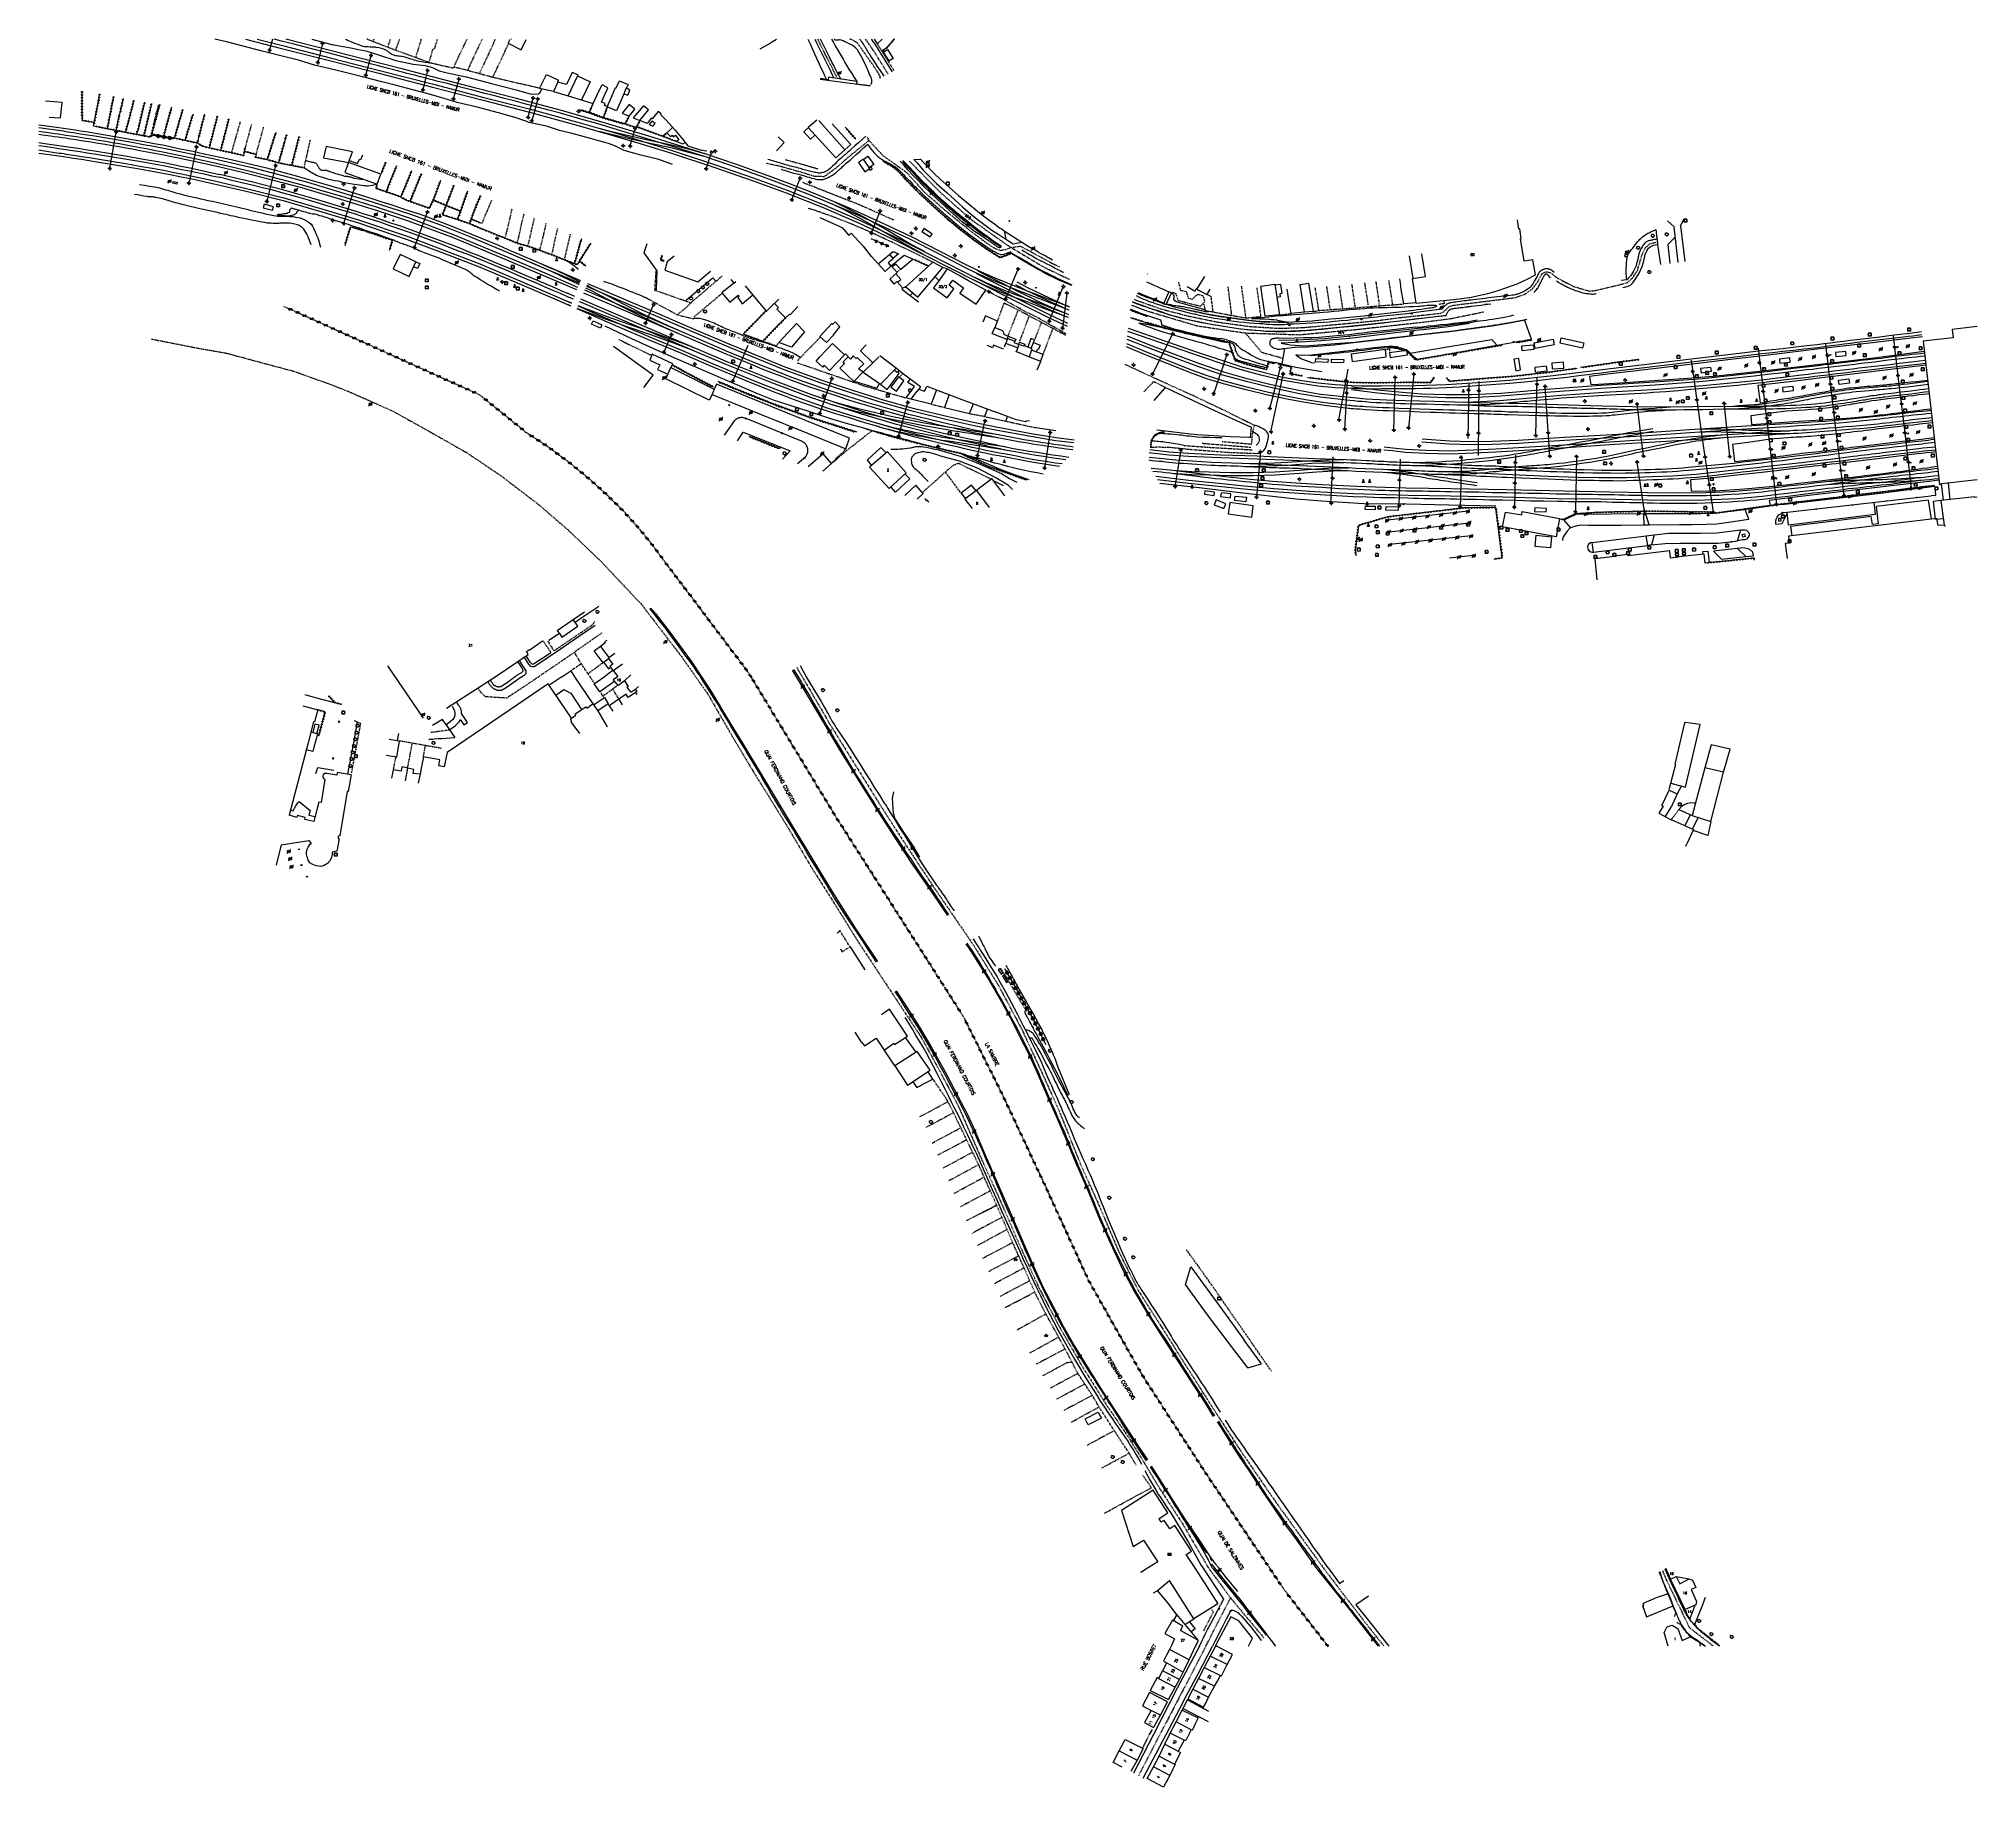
# Model space of a CAD drawing. Header units: millimetres. Extents: x 184000 to 185000, y 128098 to 129000.
import ezdxf
from ezdxf.enums import TextEntityAlignment as Align

# ---------------------------------------------------------------- set-up
doc = ezdxf.new("R2010")
doc.units = ezdxf.units.MM
doc.linetypes.add('DASHED', pattern=[0.75, 0.5, -0.25])
doc.layers.get('0').update_dxf_attribs({"linetype": 'CONTINUOUS'})
for name, color, linetype in [('W0001', 6, 'DASHED'), ('W0006', 2, 'CONTINUOUS'), ('W0008', 7, 'CONTINUOUS'), ('W0010', 4, 'CONTINUOUS'), ('W0014', 7, 'CONTINUOUS'), ('W0015', 2, 'CONTINUOUS'), ('W0017', 7, 'CONTINUOUS'), ('W0051', 7, 'CONTINUOUS'), ('W0101', 7, 'CONTINUOUS'), ('W0104', 1, 'CONTINUOUS'), ('W0105', 7, 'CONTINUOUS'), ('W0112', 1, 'DASHED'), ('W0120', 7, 'CONTINUOUS'), ('W0211', 2, 'CONTINUOUS'), ('W0214', 2, 'CONTINUOUS'), ('W0300', 7, 'CONTINUOUS'), ('W0302', 3, 'CONTINUOUS'), ('W0303', 7, 'CONTINUOUS'), ('W0305', 3, 'CONTINUOUS'), ('W0310', 3, 'CONTINUOUS'), ('W0323', 7, 'CONTINUOUS'), ('W0333', 7, 'CONTINUOUS'), ('W0401', 7, 'CONTINUOUS'), ('W0402', 7, 'CONTINUOUS'), ('W0420', 7, 'CONTINUOUS'), ('W0438', 7, 'CONTINUOUS'), ('W0439', 7, 'CONTINUOUS'), ('W0473', 7, 'CONTINUOUS'), ('W0500', 5, 'DASHED'), ('W0511', 5, 'CONTINUOUS'), ('W0515', 5, 'CONTINUOUS'), ('W0610', 7, 'CONTINUOUS'), ('W0611', 7, 'CONTINUOUS'), ('W0700', 7, 'CONTINUOUS'), ('W0710', 7, 'CONTINUOUS'), ('W0850', 7, 'CONTINUOUS'), ('W0985', 4, 'CONTINUOUS'), ('W0989', 7, 'CONTINUOUS'), ('W0990', 7, 'CONTINUOUS'), ('W0991', 7, 'CONTINUOUS'), ('W1102', 7, 'CONTINUOUS')]:
    doc.layers.add(name, color=color, linetype=linetype)
doc.styles.get("Standard").update_dxf_attribs({"font": 'romans.shx', "width": 0.85})

# ---------------------------------------------------------------- blocks, each defined once
blk = doc.blocks.new('T300')
for p, q in [((-0.8, 0.5), (-0.9, 0.3)), ((-0.9, 0.3), (-0.9, 0.2)), ((-0.9, 0.2), (-0.7, 0.1)), ((-0.7, 0.6), (-0.8, 0.5)), ((-0.8, -0.1), (-0.7, 0.1)), ((-0.6, 0.7), (-0.7, 0.6)), ((-0.7, 0.1), (-0.7, 0.1)), ((-0.5, 0.7), (-0.6, 0.7)), ((-0.3, 0.6), (-0.5, 0.7)), ((-0.3, 0.6), (-0.2, 0.7)), ((-0.2, 0.6), (-0.3, 0.6)), ((-0.2, 0.7), (-0.1, 0.8)), ((-0.1, 0.8), (0.1, 0.8)), ((0.1, 0.8), (0.2, 0.7)), ((0.2, 0.7), (0.3, 0.6)), ((0.3, 0.6), (0.4, 0.5)), ((0.5, 0.5), (0.3, 0.5)), ((0.4, 0.5), (0.4, 0.5)), ((0.6, 0.4), (0.5, 0.5)), ((0.6, 0.4), (0.7, 0.3)), ((0.7, 0.3), (0.7, 0.2)), ((0.7, 0.2), (0.7, 0.1)), ((0.7, 0.1), (0.7, -0.2)), ((-0.8, -0.2), (-0.8, -0.1)), ((-0.7, -0.3), (-0.8, -0.2)), ((-0.8, -0.2), (-0.8, -0.2)), ((-0.7, -0.4), (-0.7, -0.3)), ((-0.5, -0.5), (-0.7, -0.4)), ((-0.4, -0.5), (-0.5, -0.5)), ((-0.4, -0.5), (-0.3, -0.5)), ((-0.3, -0.5), (-0.3, -0.4)), ((-0.3, -0.6), (-0.3, -0.5)), ((-0.3, -0.5), (-0.3, -0.5)), ((-0.2, -0.7), (-0.3, -0.6)), ((-0.1, -0.8), (-0.2, -0.7)), ((0.1, -0.8), (-0.1, -0.8)), ((0.2, -0.7), (0.1, -0.8)), ((0.3, -0.5), (0.2, -0.5)), ((0.3, -0.6), (0.2, -0.7)), ((0.2, -0.7), (0.2, -0.7)), ((0.5, -0.4), (0.3, -0.5)), ((0.3, -0.5), (0.3, -0.6)), ((0.3, -0.5), (0.3, -0.5)), ((0.6, -0.3), (0.5, -0.4)), ((0.7, -0.2), (0.6, -0.3)), ((0.6, -0.3), (0.6, -0.3))]:
    blk.add_line(p, q)
blk = doc.blocks.new('T473')
for p, q in [((-0.166667, 0.166667), (0.166667, -0.166667)), ((-0.166667, -0.166667), (0.166667, 0.166667)), ((0.500001, 0.500001), (1.000002, 1.000002)), ((-1.000002, -1.000002), (-0.500001, -0.500001))]:
    blk.add_line(p, q)
blk.add_ellipse((0, 0), major_axis=(0.471405, 0.471405), ratio=1, start_param=5.4977871438, end_param=11.780972451)
blk = doc.blocks.new('T401')
for p, q in [((-0.3, 0.3), (0, 0.3)), ((-0.3, -0.25), (-0.3, 0.3)), ((-0.3, 0.15), (0, 0.15)), ((-0.3, 0), (0, 0)), ((0, 0.3), (0, -0.25)), ((-0.3, -0.15), (0, -0.15)), ((-0.3, -0.25), (-0.3, -0.3)), ((-0.3, -0.3), (0, -0.3)), ((0, -0.3), (0, -0.25))]:
    blk.add_line(p, q)
blk = doc.blocks.new('T420')
for p, q in [((0.7, 0.7), (-0.8, 0.7)), ((-0.8, 0.7), (-0.8, -0.8)), ((0.7, 0.7), (0.7, -0.8)), ((0.7, -0.8), (-0.8, -0.8))]:
    blk.add_line(p, q)
blk.add_ellipse((0, 0), major_axis=(-0.53, 0.53), ratio=1, start_param=3.926990816990981, end_param=10.21017612417057)
blk = doc.blocks.new('T610')
for p, q in [((-0.500001, 0), (-1.000002, 0)), ((0, 0.500001), (0, 1.000002)), ((0.500001, 0), (1.000002, 0)), ((0, -0.500001), (0, -1.000002))]:
    blk.add_line(p, q)
blk.add_ellipse((0, 0), major_axis=(-0.353554, 0.353554), ratio=1, start_param=3.926990817, end_param=10.2101761242)
blk = doc.blocks.new('T438')
for p, q in [((-0.4, 0.2), (0.4, 0.2)), ((-0.4, -0.2), (-0.4, 0.2)), ((0.15, 1.1), (-0.3, 1.1)), ((-0.3, 1.1), (-0.3, 0.5)), ((-0.3, 0.5), (0.15, 0.5)), ((0.3, 0.65), (0.3, 0.95)), ((0.4, 0.2), (0.4, -0.2))]:
    blk.add_line(p, q)
at = {"flags": 128}
for points in [[(-0.4, -0.2), (0.4, 0.2)], [(0.4, -0.2), (-0.4, -0.2)]]:
    blk.add_lwpolyline(points, dxfattribs=at)
for centre, major_axis, start_param, end_param in [((0.15, 0.95), (0.106, -0.106), 0.785398, 2.356194), ((0.15, 0.65), (0.106, 0.106), 3.926991, 5.497787)]:
    blk.add_ellipse(centre, major_axis=major_axis, ratio=1, start_param=start_param, end_param=end_param)
blk = doc.blocks.new('T850')
for p, q in [((-0.2, -0.1), (0, 0.3)), ((0, 0.3), (0.2, -0.1)), ((-0.2, -0.1), (0.2, -0.1))]:
    blk.add_line(p, q)
for major_axis in [(-0.106, 0.106), (-0.0354, 0.0354), (-0.0236, 0.0236)]:
    blk.add_ellipse((0, 0), major_axis=major_axis, ratio=1, start_param=3.926990816987241, end_param=10.21017612416683)
blk = doc.blocks.new('T303')
for p, q in [((-0.8, 0), (-0.3, 0.2)), ((-0.3, -0.2), (-0.8, 0)), ((-0.3, 0.2), (0, 0.8)), ((0, 0.8), (0.3, 0.2)), ((0.3, 0.2), (0.8, 0)), ((0.8, 0), (0.3, -0.2)), ((-0.5, -0.6), (-0.3, -0.2)), ((0, -0.3), (-0.5, -0.6)), ((0.6, -0.6), (0, -0.3)), ((0.3, -0.2), (0.6, -0.6))]:
    blk.add_line(p, q)
blk = doc.blocks.new('t323o')
at = {"color": 0, "linetype": 'Continuous'}
for radius in [0.25, 0.15]:
    blk.add_circle((0, 0), radius, dxfattribs=at)
blk = doc.blocks.new('t310o')
at = {"color": 0, "linetype": 'Continuous'}
for centre, start, end in [((-0.5, 0.4), 216.8699, 323.1304), ((0.5, -0.4), 36.8699, 143.1303)]:
    blk.add_arc(centre, 0.625, start, end, dxfattribs=at)
blk = doc.blocks.new('t302o')
for p, q in [((-0.8, 0.5), (-0.9, 0.3)), ((-0.9, 0.3), (-0.9, 0.2)), ((-0.9, 0.2), (-0.7, 0.1)), ((-0.7, 0.6), (-0.8, 0.5)), ((-0.8, -0.1), (-0.7, 0.1)), ((-0.6, 0.7), (-0.7, 0.6)), ((-0.7, 0.1), (-0.7, 0.1)), ((-0.5, 0.7), (-0.6, 0.7)), ((-0.3, 0.6), (-0.5, 0.7)), ((-0.3, 0.6), (-0.2, 0.7)), ((-0.2, 0.6), (-0.3, 0.6)), ((-0.2, 0.7), (-0.1, 0.8)), ((-0.1, 0.8), (0.1, 0.8)), ((0.1, 0.8), (0.2, 0.7)), ((0.2, 0.7), (0.3, 0.6)), ((0.3, 0.6), (0.4, 0.5)), ((0.5, 0.5), (0.3, 0.5)), ((0.4, 0.5), (0.4, 0.5)), ((0.6, 0.4), (0.5, 0.5)), ((0.6, 0.4), (0.7, 0.3)), ((0.7, 0.3), (0.7, 0.2)), ((0.7, 0.2), (0.7, 0.1)), ((0.7, 0.1), (0.7, -0.2)), ((-0.8, -0.2), (-0.8, -0.1)), ((-0.7, -0.3), (-0.8, -0.2)), ((-0.8, -0.2), (-0.8, -0.2)), ((-0.7, -0.4), (-0.7, -0.3)), ((-0.5, -0.5), (-0.7, -0.4)), ((-0.4, -0.5), (-0.5, -0.5)), ((-0.4, -0.5), (-0.3, -0.5)), ((-0.3, -0.5), (-0.3, -0.4)), ((-0.3, -0.6), (-0.3, -0.5)), ((-0.3, -0.5), (-0.3, -0.5)), ((-0.2, -0.7), (-0.3, -0.6)), ((-0.1, -0.8), (-0.2, -0.7)), ((0.1, -0.8), (-0.1, -0.8)), ((0.2, -0.7), (0.1, -0.8)), ((0.3, -0.5), (0.2, -0.5)), ((0.3, -0.6), (0.2, -0.7)), ((0.2, -0.7), (0.2, -0.7)), ((0.5, -0.4), (0.3, -0.5)), ((0.3, -0.5), (0.3, -0.6)), ((0.3, -0.5), (0.3, -0.5)), ((0.6, -0.3), (0.5, -0.4)), ((0.7, -0.2), (0.6, -0.3)), ((0.6, -0.3), (0.6, -0.3))]:
    blk.add_line(p, q)
blk = doc.blocks.new('t305o')
for p, q in [((-0.8, 0), (-0.3, 0.2)), ((-0.3, -0.2), (-0.8, 0)), ((-0.3, 0.2), (0, 0.8)), ((0, 0.8), (0.3, 0.2)), ((0.3, 0.2), (0.8, 0)), ((0.8, 0), (0.3, -0.2)), ((-0.5, -0.6), (-0.3, -0.2)), ((0, -0.3), (-0.5, -0.6)), ((0.6, -0.6), (0, -0.3)), ((0.3, -0.2), (0.6, -0.6))]:
    blk.add_line(p, q)
blk = doc.blocks.new('t500o')
at = {"color": 0, "linetype": 'Continuous'}
for centre, start, end in [((-0.5, 0.625), 216.869898, 323.130102), ((0.5, -0.125), 36.869898, 143.130102), ((0.5, -0.625), 36.869898, 143.130102), ((-0.5, 0.125), 216.869898, 323.130102)]:
    blk.add_arc(centre, 0.625, start, end, dxfattribs=at)

msp = doc.modelspace()

# ---------------------------------------------------------------- linework, layer by layer
at = {"layer": 'W0001'}
for points in [[(184412.1, 128979.6), (184408.5, 128986.7), (184401.8, 129000)], [(184438.1, 128982), (184438.1, 128982), (184438.1, 128982), (184430.3, 128994.6), (184426.5, 129000)], [(184428.3, 128947.7), (184418.2, 128939.5), (184410.8, 128933.1), (184405.2, 128929), (184400.3, 128929.1), (184393.2, 128931.3), (184382.9, 128934.2), (184375.4, 128935.9)], [(184428.3, 128947.7), (184427.5, 128949.4)], [(184428.3, 128947.7), (184435.2, 128940.1), (184447.7, 128931.2), (184456.8, 128921.1), (184467.3, 128911.9), (184481.1, 128900.6), (184492.4, 128892.4), (184496.1, 128891), (184498.8, 128891.5), (184501.7, 128892.5), (184506.3, 128893.2), (184510.7, 128890.9), (184519.5, 128886.1), (184526.2, 128882.6), (184526.5, 128882.5)], [(184449.2, 128937.1), (184453.2, 128932.9), (184465.2, 128920.8), (184481.1, 128906.8), (184500, 128893.5), (184517.9, 128882.7), (184526.3, 128878.6), (184531.8, 128876)], [(184565, 128865.8), (184566.1, 128865.3), (184578.9, 128860.8), (184593.1, 128857.1), (184607.7, 128854.1), (184625.1, 128851.7), (184640, 128850.8), (184652.4, 128851.2), (184658.9, 128851.8), (184674.9, 128853.3), (184689.7, 128854.7), (184701.9, 128856.3), (184716.9, 128857.9), (184723.8, 128858.7), (184725.6, 128860.2), (184727, 128861.6), (184729.1, 128862.6), (184733, 128863.1), (184751.9, 128865.4), (184762, 128866.7), (184766.7, 128868.4), (184770.6, 128871.2), (184773.3, 128874.8), (184775.6, 128879.1), (184777.6, 128880), (184779.7, 128879.6), (184783.3, 128876.8), (184791.8, 128872.4), (184799.8, 128870), (184803.1, 128870.3), (184816.7, 128873.6), (184819.6, 128874.4), (184822.1, 128876.7), (184824.7, 128880.6), (184827.2, 128889), (184828.9, 128892.5), (184831, 128894.4), (184834.8, 128895.3)], [(184563.7, 128862.8), (184564.2, 128862.6), (184571.2, 128859.9), (184597.5, 128852.1), (184622.4, 128848.4)], [(184622.4, 128848.4), (184650.2, 128847.5), (184680.6, 128850.3), (184716.8, 128854.3), (184728.4, 128855.8), (184745.5, 128859.3)], [(184058, 128845.3), (184084, 128840.2), (184096.8, 128838), (184110.1, 128834.4), (184131.7, 128828.6), (184151.2, 128821.6), (184159.8, 128818.2), (184182.6, 128808.1), (184202.2, 128797.2), (184221, 128786.5), (184238.5, 128774.7), (184258.3, 128759.5), (184273.7, 128746.2), (184290.9, 128729.7), (184310.8, 128708.5), (184331.6, 128681.4), (184338.9, 128671)], [(184622.4, 128848.4), (184630.9, 128838.4), (184641.7, 128835.4)], [(184338.9, 128671), (184345.1, 128662.2), (184356, 128643.3), (184368.6, 128622.1), (184384.7, 128596.2), (184398.2, 128573.4), (184412.3, 128551.1), (184423.1, 128533.7), (184442.4, 128504.5), (184454.9, 128485.6), (184464.8, 128467.6), (184474.5, 128449.3), (184485.6, 128423.9), (184498.3, 128395.6), (184506.9, 128375.7), (184516.1, 128355.5), (184526, 128336.6), (184537.8, 128316.1), (184550.7, 128295.5), (184561.7, 128279.4), (184569.5, 128266.8), (184578.3, 128252.2), (184589.1, 128235.6), (184603.3, 128211.5), (184614.8, 128195.8)], [(184391, 128675.9), (184393.8, 128671)], [(184393.8, 128671), (184396.1, 128667.2), (184407.9, 128646.9), (184433.4, 128605.9), (184446.8, 128585), (184462.3, 128561.6), (184482.2, 128532.6), (184494.9, 128512.1), (184507.1, 128489.2), (184516.3, 128469.4), (184526.2, 128447.5), (184537.3, 128419.8), (184547.2, 128397.8), (184557.3, 128374.1), (184567.2, 128354.4), (184579.2, 128335.6), (184593.9, 128312.3), (184605.7, 128293.8), (184619.4, 128272.6), (184638.4, 128244.9), (184663, 128210.9), (184672.5, 128198.4)], [(184202.2, 128642.4), (184202.2, 128642.4), (184211.8, 128643.7)], [(184635.9, 128312.8), (184620.5, 128335), (184603.8, 128359.1), (184592.1, 128375.4)], [(184837.6, 128210), (184839.7, 128205), (184851.5, 128180.5), (184863.9, 128171)], [(184602.1, 128171), (184614.8, 128195.8)], [(184614.8, 128195.8), (184627.3, 128180.8), (184632, 128175.3)], [(184672.5, 128198.4), (184685.1, 128182.1), (184693.9, 128171)]]:
    msp.add_lwpolyline(points, dxfattribs=at)
at = {"layer": 'W0001', "flags": 128}
msp.add_lwpolyline([(184602.1, 128171), (184567.3, 128104.1)], dxfattribs=at)
at = {"layer": 'W0006'}
for points in [[(184451.5, 128937.8), (184454.9, 128938.1)], [(184454.9, 128938.1), (184456.6, 128936.2), (184458.3, 128934.4), (184460.1, 128932.5), (184461.9, 128930.7), (184465, 128927.8), (184468.1, 128924.9), (184471.3, 128922.1), (184474.5, 128919.3), (184477.4, 128916.9), (184480.3, 128914.5), (184483.2, 128912.1), (184486.1, 128909.7), (184488.3, 128908.1), (184490.5, 128906.4), (184492.8, 128904.8), (184495, 128903.2), (184495.7, 128902.7), (184496.5, 128902.2), (184497.3, 128901.6), (184498, 128901.1)], [(184498, 128901.1), (184498.8, 128896.8)], [(184327.8, 128888), (184324.1, 128885.1), (184322.9, 128880.7), (184340, 128874.8), (184340, 128874.7), (184346.6, 128880.3)], [(184707.5, 128837.9), (184725.6, 128841.1), (184749.6, 128845.1)], [(184749.6, 128845.1), (184752.1, 128842.1)], [(184946.7, 128761.1), (184947.4, 128754.7), (184936.2, 128753.3), (184902.6, 128749.3), (184901.9, 128756)], [(184830.7, 128749.4), (184846.4, 128749.5), (184853, 128749.6), (184860.3, 128749.7), (184865.5, 128749.9), (184869.4, 128750.4), (184876.4, 128751.5), (184882.1, 128752.4)], [(184882.1, 128752.4), (184880.3, 128757.3)], [(184790, 128747.9), (184791.9, 128748.6), (184793.8, 128749.1), (184795.9, 128749.4), (184799.4, 128749.3)], [(184799.4, 128749.3), (184816.3, 128749.3), (184828, 128749.4)], [(184801.3, 128740.3), (184829.2, 128743.7)], [(184833.4, 128744.2), (184840.7, 128745.1), (184857.2, 128745.1), (184865.6, 128745.2), (184878, 128746.8)], [(184876.3, 128737.2), (184863.9, 128735.9), (184868.1, 128731.7), (184880.6, 128733)], [(184268.6, 128693.3), (184269.8, 128691.5), (184278.1, 128697.1), (184275.8, 128700.4)], [(184615.3, 128325.6), (184603, 128341.9), (184591.5, 128357.6), (184594.4, 128366.7), (184614, 128339.8)], [(184614, 128339.8), (184621.9, 128328.8)], [(184623.7, 128314.6), (184615.3, 128325.6)], [(184623.7, 128314.6), (184630.7, 128316.6), (184621.9, 128328.8)]]:
    msp.add_lwpolyline(points, dxfattribs=at)
at = {"layer": 'W0008'}
for points in [[(184400.3, 129000), (184401.1, 128998.4), (184402.3, 128996), (184403.5, 128993.6), (184404.7, 128991.2), (184405.8, 128988.8), (184407, 128986.4), (184408.2, 128983.9), (184409.3, 128981.5)], [(184412.3, 128982), (184411.2, 128984.2), (184410.1, 128986.3), (184409, 128988.4), (184408, 128990.6), (184406.4, 128993.7), (184404.8, 128996.9), (184403.2, 129000)], [(184409.3, 128981.5), (184410.2, 128979.9)], [(184412.3, 128982), (184413.7, 128979.4)], [(184383, 128932.9), (184383.7, 128932.6), (184384.7, 128932.3), (184385.7, 128932), (184386.7, 128931.7), (184387.6, 128931.4), (184389.5, 128930.9), (184391.4, 128930.4), (184393.2, 128929.9), (184395.1, 128929.4), (184396.3, 128929), (184397.4, 128928.7), (184398.6, 128928.3), (184399.8, 128928.1), (184400.8, 128927.8), (184401.8, 128927.6), (184402.8, 128927.5), (184403.8, 128927.5), (184404.7, 128927.6), (184405.6, 128927.9), (184406.4, 128928.2), (184407.2, 128928.6), (184408.1, 128929.1), (184409.1, 128929.6), (184410, 128930.2), (184410.8, 128930.8), (184411.4, 128931.2), (184411.9, 128931.6), (184412.3, 128932), (184412.8, 128932.5), (184413.3, 128932.9), (184413.8, 128933.4), (184414.2, 128933.8), (184414.7, 128934.3), (184415.3, 128934.8), (184416, 128935.4), (184416.6, 128935.9), (184417.2, 128936.5), (184417.9, 128937), (184418.5, 128937.6), (184419.1, 128938.1), (184419.7, 128938.7), (184421.7, 128940.4), (184423.7, 128942.2), (184425.7, 128944), (184427.7, 128945.8)], [(184426.7, 128949.9), (184424.8, 128948.2), (184422.9, 128946.5), (184421, 128944.9), (184419.1, 128943.2), (184418.5, 128942.7), (184418, 128942.2), (184417.4, 128941.7), (184416.9, 128941.2), (184416.3, 128940.7), (184415.7, 128940.2), (184415.2, 128939.7), (184414.6, 128939.2), (184413.9, 128938.5), (184413.1, 128937.9), (184412.4, 128937.3), (184411.7, 128936.6)], [(184427.7, 128945.8), (184428.4, 128944.6), (184429.2, 128943.4), (184430.1, 128942.3), (184431, 128941.3), (184431.8, 128940.4), (184432.7, 128939.6), (184433.6, 128938.9), (184434.6, 128938.2), (184435.3, 128937.7), (184436.1, 128937.2), (184437, 128936.8), (184437.8, 128936.3), (184438.6, 128935.9), (184439.5, 128935.5), (184440.3, 128935), (184441.1, 128934.5), (184441.6, 128934.2), (184442.1, 128933.8), (184442.6, 128933.5), (184443.1, 128933.1), (184444.2, 128932.1), (184445.1, 128931.1), (184446.1, 128930.1), (184447, 128929), (184447.8, 128928.3), (184448.5, 128927.5), (184449.3, 128926.8), (184450, 128926), (184450.7, 128925.2), (184451.5, 128924.5), (184452.2, 128923.7), (184453, 128923), (184455, 128921), (184457.1, 128919), (184459.1, 128917.1), (184461.2, 128915.1), (184462.9, 128913.6), (184464.6, 128912.1), (184466.3, 128910.6), (184468, 128909.1), (184469.4, 128907.9), (184470.8, 128906.7), (184472.2, 128905.5), (184473.6, 128904.3), (184475.3, 128903), (184476.9, 128901.7), (184478.6, 128900.4), (184480.2, 128899.2)], [(184411.7, 128936.6), (184410.6, 128935.5), (184409.5, 128934.4), (184408.4, 128933.4), (184407.2, 128932.4), (184406.7, 128932.1), (184406.3, 128931.8), (184405.9, 128931.6), (184405.4, 128931.4), (184404.9, 128931.2), (184404.4, 128931.1), (184403.8, 128931), (184403.3, 128930.9), (184402.8, 128930.9), (184402.2, 128930.9), (184401.7, 128931), (184401.1, 128931.1), (184400.4, 128931.2), (184399.7, 128931.3), (184399, 128931.5), (184398.3, 128931.7), (184397.6, 128931.9), (184396.9, 128932), (184396.2, 128932.2), (184395.5, 128932.4), (184394.8, 128932.6), (184394.1, 128932.8), (184393.4, 128933), (184392.7, 128933.2), (184391.9, 128933.4), (184391.1, 128933.7), (184390.2, 128933.9), (184389.4, 128934.1), (184388.5, 128934.3), (184387.7, 128934.5), (184386.8, 128934.8), (184386, 128935), (184384.3, 128935.5), (184382.6, 128936), (184380.9, 128936.5), (184379.2, 128937), (184378.5, 128937.2), (184377.8, 128937.4), (184377.1, 128937.7), (184376.1, 128937.9)], [(184494.3, 128893), (184493.7, 128893.5), (184493.1, 128893.9), (184492.4, 128894.4), (184491.8, 128894.8), (184488.8, 128896.8), (184485.8, 128898.8), (184482.8, 128900.8), (184479.9, 128903), (184476.6, 128905.6), (184473.4, 128908.3), (184470.3, 128911.1), (184467.2, 128913.9), (184463.6, 128917.2), (184460, 128920.6), (184456.4, 128924.1), (184452.9, 128927.7), (184450.7, 128930), (184448.5, 128932.3), (184446.4, 128934.7), (184444.4, 128937.1)], [(184451.5, 128937.8), (184453.1, 128936.1), (184454.7, 128934.2), (184456.3, 128932.4), (184458, 128930.7), (184460.6, 128928.1), (184463.2, 128925.5), (184465.9, 128923.1), (184468.6, 128920.6), (184472.5, 128917), (184476.5, 128913.4), (184480.6, 128909.9), (184484.8, 128906.6), (184488.2, 128904), (184491.7, 128901.5), (184495.2, 128899.1), (184498.8, 128896.8)], [(184453.3, 128929.4), (184455.8, 128926.8), (184458.4, 128924.3), (184461, 128921.7), (184463.6, 128919.2), (184466.6, 128916.6), (184469.5, 128914), (184472.6, 128911.4), (184475.6, 128908.9), (184478.6, 128906.5), (184481.5, 128904.1), (184484.5, 128901.7), (184487.6, 128899.5), (184489.8, 128897.9), (184492, 128896.3), (184494.3, 128894.8), (184496.5, 128893.4)], [(184480.2, 128899.2), (184481.9, 128897.9), (184483.7, 128896.6), (184485.5, 128895.3), (184487.3, 128894.1), (184488.5, 128893.2), (184489.8, 128892.3), (184491.1, 128891.4), (184492.5, 128890.6), (184493.3, 128890.2), (184494.1, 128889.7), (184494.9, 128889.3), (184495.8, 128889), (184496.1, 128888.9), (184496.5, 128888.9), (184496.8, 128888.8), (184497.2, 128888.8), (184497.6, 128888.9), (184498.1, 128889), (184498.5, 128889.2), (184498.9, 128889.3), (184499.5, 128889.5), (184500, 128889.6), (184500.6, 128889.8), (184501.1, 128890)], [(184494.3, 128893), (184494.5, 128892.9), (184494.7, 128892.8), (184495, 128892.7), (184495.2, 128892.6), (184495.4, 128892.5), (184495.6, 128892.5), (184495.8, 128892.5), (184495.9, 128892.6), (184496.1, 128892.6), (184496.2, 128892.7), (184496.3, 128892.7), (184496.4, 128892.8), (184496.5, 128892.9), (184496.5, 128892.9), (184496.5, 128893), (184496.5, 128893.1), (184496.5, 128893.1), (184496.5, 128893.2), (184496.5, 128893.3), (184496.5, 128893.4)], [(184498.8, 128896.8), (184502.6, 128894.3)], [(184502.6, 128894.3), (184507.2, 128895.2)], [(184507.2, 128895.2), (184512.7, 128891.8)], [(184818, 128872), (184819.9, 128872.5), (184821.2, 128873.1), (184822.4, 128874.2), (184823.6, 128876), (184825.6, 128879.3), (184827.1, 128882.7), (184828, 128885.6), (184828.7, 128888.9), (184829.5, 128890.8), (184830.5, 128892.2), (184831.3, 128892.8), (184831.9, 128893.2), (184833, 128893.6), (184835.1, 128894)], [(184830.7, 128896), (184830.3, 128895.9), (184830, 128895.7), (184829.7, 128895.6), (184829.4, 128895.4), (184829.1, 128895.2), (184828.9, 128895), (184828.6, 128894.8), (184828.4, 128894.5), (184828, 128894.1), (184827.7, 128893.7), (184827.4, 128893.3), (184827.2, 128892.8), (184826.7, 128891.9), (184826.2, 128891), (184825.8, 128890.1), (184825.4, 128889.1), (184825.3, 128888.7), (184825.2, 128888.2), (184825.1, 128887.7), (184825, 128887.2), (184824.9, 128886.7), (184824.9, 128886.2), (184824.8, 128885.7), (184824.6, 128885.3), (184824.3, 128884.2), (184824, 128883.1), (184823.6, 128882), (184823.1, 128881), (184822.6, 128880.2), (184822.1, 128879.4), (184821.6, 128878.6), (184821.1, 128877.8), (184820.8, 128877.5), (184820.6, 128877.2), (184820.3, 128876.9), (184820, 128876.6), (184819.9, 128876.4), (184819.6, 128876.2), (184819.4, 128876), (184819.2, 128875.8)], [(184830.7, 128896), (184831, 128896.1), (184831.3, 128896.2), (184831.6, 128896.3), (184832, 128896.4), (184832.7, 128896.5), (184833.4, 128896.7), (184834.1, 128896.8), (184834.9, 128897)], [(184834.9, 128897), (184835.1, 128894)], [(184501.1, 128890), (184501.2, 128889.9), (184501.4, 128889.9), (184501.5, 128889.9), (184501.6, 128889.8), (184501.8, 128889.8), (184501.9, 128889.7), (184502, 128889.6), (184502.1, 128889.5), (184502.2, 128889.5), (184502.3, 128889.4), (184502.4, 128889.3), (184502.5, 128889.2), (184503.1, 128888.9), (184503.7, 128888.6), (184504.3, 128888.2), (184504.9, 128887.9), (184505.5, 128887.6), (184506.1, 128887.2), (184506.6, 128886.9), (184507.2, 128886.6), (184508.4, 128885.9), (184509.6, 128885.2), (184510.8, 128884.5), (184512, 128883.7), (184513.2, 128883), (184514.4, 128882.3), (184515.6, 128881.6), (184516.8, 128881), (184518.5, 128880.1), (184520.3, 128879.2), (184522, 128878.3), (184523.8, 128877.5), (184525.3, 128876.7), (184526.9, 128876), (184528.4, 128875.3), (184532.9, 128873.3)], [(184723.9, 128860.7), (184723.9, 128860.7), (184724, 128860.8), (184724.1, 128860.8), (184724.1, 128860.8), (184724.2, 128860.9), (184724.2, 128861), (184724.2, 128861), (184724.3, 128861.1), (184724.3, 128861.1), (184724.4, 128861.2), (184724.4, 128861.3), (184724.4, 128861.3), (184724.7, 128861.6), (184724.9, 128861.9), (184725.2, 128862.2), (184725.5, 128862.5), (184725.8, 128862.8), (184726.2, 128863.1), (184726.5, 128863.4), (184726.9, 128863.6), (184727.3, 128863.8), (184727.7, 128863.9), (184728.1, 128864), (184728.5, 128864.1), (184729.4, 128864.3), (184730.2, 128864.4), (184731, 128864.5), (184731.9, 128864.6), (184733.1, 128864.8), (184734.2, 128864.9), (184735.4, 128865.1), (184736.6, 128865.2), (184737.8, 128865.4), (184739, 128865.5), (184740.2, 128865.6), (184741.4, 128865.8), (184743, 128866), (184744.6, 128866.2), (184746.2, 128866.4), (184747.8, 128866.6), (184749.4, 128866.8), (184751, 128867), (184752.6, 128867.2), (184754.2, 128867.4), (184755.2, 128867.5), (184756.1, 128867.6), (184757.1, 128867.7), (184758, 128867.8), (184759, 128867.9), (184760, 128868), (184760.9, 128868.1), (184761.9, 128868.3), (184762.3, 128868.4), (184762.7, 128868.5), (184763.1, 128868.6), (184763.5, 128868.7), (184764.1, 128869), (184764.7, 128869.2), (184765.3, 128869.5), (184765.9, 128869.8), (184766.9, 128870.4), (184767.9, 128871), (184768.8, 128871.6), (184769.7, 128872.4), (184770.2, 128872.9), (184770.7, 128873.6), (184771.1, 128874.2), (184771.5, 128874.9), (184772, 128875.7), (184772.4, 128876.5), (184772.9, 128877.3), (184773.3, 128878.1), (184773.4, 128878.3), (184773.5, 128878.5), (184773.6, 128878.8), (184773.7, 128879), (184773.8, 128879.2), (184774, 128879.4), (184774.1, 128879.6), (184774.2, 128879.8), (184774.4, 128880.1), (184774.7, 128880.3), (184774.9, 128880.6), (184775.2, 128880.8), (184775.5, 128881), (184775.8, 128881.1), (184776.1, 128881.2), (184776.4, 128881.3), (184776.7, 128881.4), (184777, 128881.5), (184777.4, 128881.6), (184777.7, 128881.6), (184777.9, 128881.6), (184778.2, 128881.6), (184778.4, 128881.6), (184778.7, 128881.5), (184778.9, 128881.5), (184779.1, 128881.4), (184779.4, 128881.4), (184779.6, 128881.3), (184779.9, 128881.1), (184780.2, 128880.9), (184780.5, 128880.7), (184781.8, 128879.7)], [(184779.8, 128876.8), (184778.7, 128878.2), (184778.5, 128878.3), (184778.4, 128878.4), (184778.3, 128878.5), (184778.1, 128878.6), (184777.9, 128878.7), (184777.7, 128878.7), (184777.5, 128878.7), (184777.3, 128878.6), (184777.1, 128878.5), (184777, 128878.4), (184776.8, 128878.2), (184776.5, 128877.9), (184776.2, 128877.4), (184776, 128877), (184775.8, 128876.6), (184775.6, 128876.2), (184775.5, 128875.9), (184775.3, 128875.6), (184775.1, 128875.2), (184775, 128874.9), (184774.8, 128874.6), (184774.6, 128874.2), (184774.4, 128873.9), (184774.2, 128873.4), (184773.9, 128872.8), (184773.6, 128872.3), (184773.3, 128871.7), (184772.8, 128871.1), (184772.3, 128870.5), (184771.7, 128869.9), (184771.2, 128869.3)], [(184819.2, 128875.8), (184816.4, 128875.4)], [(184817.1, 128871.8), (184818, 128872)], [(184563.2, 128860.9), (184564.3, 128860.3), (184565, 128860), (184565.7, 128859.7), (184566.4, 128859.4), (184567.9, 128858.8), (184569.4, 128858.3), (184571, 128857.8), (184572.5, 128857.3), (184574, 128856.7), (184575.6, 128856.2), (184577.1, 128855.7), (184578.7, 128855.1)], [(184723.9, 128860.7), (184709.2, 128858.7)], [(184726.7, 128858.9), (184726.9, 128859.3), (184727.1, 128859.6), (184727.3, 128859.8), (184727.6, 128860.1), (184727.7, 128860.2), (184727.9, 128860.4), (184728.1, 128860.5), (184728.3, 128860.6), (184728.5, 128860.7), (184728.8, 128860.8), (184729.1, 128860.9), (184729.4, 128860.9), (184729.9, 128861), (184730.3, 128861.1), (184730.8, 128861.2), (184731.3, 128861.2), (184732, 128861.3), (184732.6, 128861.4), (184733.3, 128861.5), (184734, 128861.6), (184734.6, 128861.6), (184735.3, 128861.7), (184736, 128861.8), (184736.6, 128861.9), (184737, 128861.9), (184737.3, 128862), (184737.6, 128862), (184737.9, 128862.1), (184738.2, 128862.1), (184738.5, 128862.1), (184738.8, 128862.2), (184739.1, 128862.2), (184740.8, 128862.4), (184742.4, 128862.6), (184744.1, 128862.8), (184745.8, 128863), (184747.5, 128863.3), (184749, 128863.5)], [(184578.7, 128855.1), (184579.4, 128852.5)], [(184579.4, 128852.5), (184582.5, 128851.5), (184585.5, 128850.6), (184588.6, 128849.8), (184591.7, 128849), (184595, 128848.2), (184598.2, 128847.5), (184601.4, 128846.8), (184604.7, 128846.2), (184605.9, 128846), (184607.1, 128845.8), (184608.3, 128845.6), (184609.5, 128845.5)], [(184710.4, 128851.3), (184705.3, 128850.8), (184700.3, 128850.2), (184695.2, 128849.7), (184690.2, 128849.1), (184687.8, 128848.9), (184685.5, 128848.6), (184683.1, 128848.3), (184680.8, 128848.1), (184678.5, 128847.8), (184676.1, 128847.5), (184673.8, 128847.3), (184671.4, 128847), (184667.7, 128846.7), (184664.1, 128846.4), (184660.4, 128846.1), (184656.7, 128845.9), (184652.4, 128845.8), (184648.2, 128845.7), (184643.9, 128845.6), (184639.7, 128845.7)], [(184709.2, 128858.7), (184705.8, 128858.3), (184702.4, 128858), (184699, 128857.6), (184695.5, 128857.2), (184693.8, 128857), (184692.1, 128856.8), (184690.3, 128856.6), (184688.6, 128856.4), (184686.8, 128856.2), (184685.1, 128856), (184683.3, 128855.8), (184681.6, 128855.6), (184678.3, 128855.3), (184675.1, 128854.9), (184671.8, 128854.6), (184668.5, 128854.3), (184665.6, 128854), (184662.7, 128853.8), (184659.8, 128853.6), (184656.9, 128853.4), (184653.8, 128853.3), (184650.7, 128853.1), (184647.5, 128853), (184644.4, 128852.9)], [(184710.4, 128851.3), (184713.6, 128851.6), (184716.8, 128852), (184720, 128852.3), (184723.3, 128852.7), (184726.6, 128853), (184730, 128853.4), (184733.3, 128853.8), (184736.7, 128854.2), (184742.1, 128855.1), (184742.1, 128855.1)], [(184641.2, 128832.4), (184640.3, 128832.6), (184639.5, 128832.7), (184638.6, 128832.9), (184637.7, 128833), (184637.2, 128833.1), (184636.6, 128833.2), (184636, 128833.3), (184635.5, 128833.4), (184634.9, 128833.5), (184634.3, 128833.6), (184633.8, 128833.7), (184633.2, 128833.8), (184631.8, 128834.2), (184630.4, 128834.6), (184629, 128835.1), (184627.7, 128835.7), (184626.4, 128836.4), (184625.1, 128837.1), (184623.9, 128837.9), (184622.7, 128838.6), (184622.1, 128839), (184621.5, 128839.3), (184620.9, 128839.6), (184620.3, 128840), (184620, 128840.3), (184619.8, 128840.5), (184619.5, 128840.7), (184619.3, 128841), (184619.1, 128841.2), (184618.8, 128841.5), (184618.6, 128841.7), (184618.3, 128842), (184617.9, 128842.4), (184617.4, 128842.8), (184616.9, 128843.1), (184616.3, 128843.5), (184615.6, 128843.8), (184614.8, 128844.2), (184614.1, 128844.4), (184613.3, 128844.7), (184612.4, 128845), (184611.4, 128845.2), (184610.5, 128845.3), (184609.5, 128845.5)], [(184639.7, 128845.7), (184639.2, 128845.7), (184638.7, 128845.7), (184638.1, 128845.7), (184637.6, 128845.6), (184637.2, 128845.5), (184636.8, 128845.4), (184636.4, 128845.3), (184636, 128845.1), (184635.7, 128844.9), (184635.4, 128844.6), (184635.2, 128844.3), (184635, 128843.9), (184635, 128843.7), (184635, 128843.4), (184635, 128843.2), (184635, 128842.9), (184635.1, 128842.7), (184635.1, 128842.4), (184635.2, 128842.2), (184635.4, 128841.9), (184635.6, 128841.7), (184635.9, 128841.4), (184636.2, 128841.2), (184636.5, 128841), (184637, 128840.8), (184637.5, 128840.5), (184638.1, 128840.3), (184638.6, 128840.2), (184639.1, 128840.1), (184639.5, 128840.1), (184639.9, 128840.1), (184640.3, 128840.1), (184640.9, 128840.2), (184641.4, 128840.2), (184642, 128840.3), (184642.6, 128840.4)], [(184642.6, 128840.4), (184641.2, 128832.4)], [(184341.3, 128671), (184341, 128671.6), (184340.6, 128672.1), (184340.2, 128672.7), (184339.8, 128673.2), (184337.5, 128676.6), (184335.2, 128679.9), (184332.8, 128683.1), (184330.4, 128686.4), (184327.9, 128689.8), (184325.4, 128693.2), (184322.9, 128696.6), (184320.3, 128699.9), (184317.4, 128703.5), (184315.2, 128706.2)], [(184198.4, 128649.7), (184180, 128676.6)], [(184432.1, 128523.8), (184429.9, 128527.2), (184427.5, 128530.8), (184425.2, 128534.5), (184422.8, 128538.1), (184420, 128542.4), (184417.1, 128546.6), (184414.3, 128550.9), (184411.5, 128555.3), (184410.2, 128557.4), (184408.9, 128559.6), (184407.6, 128561.7), (184406.3, 128563.9), (184405, 128566.1), (184403.7, 128568.3), (184402.4, 128570.4), (184401.1, 128572.6), (184398.7, 128576.5), (184396.3, 128580.4), (184394, 128584.3), (184391.6, 128588.2), (184390.4, 128590.1), (184389.3, 128592), (184388.1, 128593.9), (184386.9, 128595.8), (184385.7, 128597.7), (184384.6, 128599.6), (184383.4, 128601.5), (184382.3, 128603.4), (184381, 128605.6), (184379.7, 128607.8), (184378.4, 128609.9), (184377.2, 128612.1), (184375.9, 128614.3), (184374.6, 128616.4), (184373.4, 128618.6), (184372.1, 128620.8), (184370.7, 128623), (184369.4, 128625.3), (184368, 128627.5), (184366.6, 128629.8), (184365.2, 128632), (184363.9, 128634.3), (184362.5, 128636.6), (184361.1, 128638.8), (184359.8, 128641), (184358.4, 128643.3), (184357.1, 128645.5), (184355.8, 128647.8), (184354.4, 128650), (184353.1, 128652.2), (184351.7, 128654.5), (184350.4, 128656.7), (184348.1, 128660.3), (184345.9, 128663.9), (184343.6, 128667.4), (184341.3, 128671)], [(184389.3, 128674.8), (184391.8, 128671)], [(184391.8, 128671), (184393.3, 128668.5), (184394.7, 128666), (184396.2, 128663.5), (184397.7, 128661), (184399.9, 128657.2), (184402.1, 128653.4), (184404.3, 128649.6), (184406.6, 128645.8), (184407.1, 128644.8), (184407.7, 128643.8), (184408.3, 128642.8), (184408.9, 128641.7), (184409.5, 128640.7), (184410.1, 128639.7), (184410.7, 128638.7), (184411.3, 128637.7), (184413.7, 128633.6), (184416.2, 128629.5), (184418.7, 128625.3), (184421.2, 128621.2), (184423.5, 128617.6), (184425.8, 128613.9), (184428.1, 128610.3), (184430.4, 128606.6), (184432.4, 128603.4), (184434.5, 128600.2), (184436.5, 128597), (184438.6, 128593.9), (184440.9, 128590.4), (184443.2, 128587), (184445.4, 128583.6), (184447.7, 128580.1), (184449.8, 128577.1), (184451.8, 128574), (184453.9, 128570.9), (184455.9, 128567.9), (184456.9, 128566.5), (184457.9, 128565.1), (184458.8, 128563.7), (184459.8, 128562.3), (184460.8, 128560.9), (184461.8, 128559.5), (184462.7, 128558.1), (184463.7, 128556.6), (184465.1, 128554.5), (184466.5, 128552.4), (184467.9, 128550.3), (184469.3, 128548.2)], [(184392.7, 128676.9), (184395.9, 128671)], [(184395.9, 128671), (184396.4, 128670.2), (184396.9, 128669.3), (184397.4, 128668.5), (184397.9, 128667.6), (184399.8, 128664.5), (184401.7, 128661.4), (184403.6, 128658.3), (184405.4, 128655.2), (184406, 128654.1), (184406.6, 128653), (184407.2, 128651.9), (184407.8, 128650.8), (184408.4, 128649.7), (184409, 128648.6), (184409.6, 128647.5), (184410.3, 128646.5), (184411, 128645.3), (184411.7, 128644.2), (184412.4, 128643.1), (184413.2, 128642), (184413.9, 128640.9), (184414.7, 128639.8), (184415.4, 128638.7), (184416.1, 128637.6), (184418.7, 128633.6), (184421.2, 128629.7), (184423.7, 128625.7), (184426.2, 128621.8), (184428.7, 128617.8), (184431.2, 128613.8), (184433.7, 128609.9), (184436.2, 128605.9), (184436.8, 128605.1), (184437.3, 128604.2), (184437.9, 128603.3), (184438.5, 128602.4)], [(184208.3, 128648.9), (184203.2, 128645.9)], [(184210.1, 128646.2), (184208.3, 128648.9)], [(184210.1, 128646.2), (184211.8, 128643.7)], [(184211.8, 128643.7), (184214.6, 128639.7)], [(184201.3, 128638.9), (184201.8, 128638.9), (184202.6, 128638.9), (184203.3, 128638.9), (184204, 128639), (184206, 128639.1), (184208.1, 128639.2), (184210.1, 128639.3), (184212.2, 128639.5)], [(184212.2, 128639.5), (184214.6, 128639.7)], [(184472.4, 128550.2), (184471.9, 128550.9), (184471.4, 128551.6), (184470.9, 128552.4), (184470.4, 128553.1), (184469.9, 128553.9), (184469.3, 128554.7), (184468.8, 128555.5), (184468.2, 128556.4), (184467.7, 128557.2), (184467.2, 128558), (184466.6, 128558.8), (184466.1, 128559.6), (184465.5, 128560.4), (184465, 128561.2), (184464.4, 128561.9), (184463.9, 128562.7), (184463.3, 128563.4), (184462.8, 128564.2), (184462.2, 128565), (184461.7, 128565.7), (184458.5, 128570.5), (184455.4, 128575.3), (184452.4, 128580.1), (184449.4, 128585), (184446.7, 128589.3), (184443.9, 128593.7), (184441.2, 128598), (184438.5, 128602.4)], [(184478.7, 128533.6), (184479.7, 128532.2), (184480.5, 128531.1), (184481.3, 128529.9), (184482, 128528.8), (184483.7, 128526.1), (184485.4, 128523.4), (184487.1, 128520.7), (184488.7, 128518), (184490.3, 128515.3), (184491.9, 128512.6), (184493.5, 128509.9), (184495, 128507.1), (184496.8, 128504), (184498.6, 128500.9), (184500.3, 128497.7), (184502, 128494.5), (184503.7, 128491.5), (184505.3, 128488.5), (184506.8, 128485.4), (184508.4, 128482.3), (184509.4, 128480.3), (184510.4, 128478.2), (184511.4, 128476.1), (184512.4, 128474), (184513.5, 128471.5), (184514.7, 128468.9), (184515.9, 128466.3), (184517, 128463.7), (184517.6, 128462.3), (184518.3, 128460.9), (184518.9, 128459.4), (184519.5, 128458), (184520.1, 128456.5), (184520.7, 128455.1), (184521.3, 128453.7), (184521.9, 128452.2), (184522.8, 128450.1), (184523.8, 128448.1), (184524.7, 128446), (184525.6, 128443.9), (184526.5, 128441.8), (184527.5, 128439.7), (184528.4, 128437.6), (184529.3, 128435.6), (184530, 128433.7), (184530.8, 128431.9), (184531.5, 128430.1), (184532.3, 128428.3), (184533, 128426.4), (184533.8, 128424.6), (184534.5, 128422.8), (184535.3, 128421), (184536.1, 128419.1), (184536.9, 128417.2), (184537.7, 128415.3), (184538.5, 128413.4), (184539.3, 128411.6), (184540.2, 128409.7), (184541, 128407.8), (184541.8, 128405.9), (184542.4, 128404.3), (184543.1, 128402.8), (184543.7, 128401.2), (184544.4, 128399.7), (184545, 128398.1), (184545.6, 128396.6), (184546.3, 128395), (184546.9, 128393.5), (184548.3, 128390.4), (184549.6, 128387.3), (184551, 128384.2), (184552.4, 128381.2), (184554.1, 128377.3), (184556, 128373.5), (184557.8, 128369.7), (184559.7, 128366), (184561.1, 128363.1), (184562.5, 128360.3), (184564, 128357.5), (184565.5, 128354.8), (184566.7, 128352.6), (184567.9, 128350.5), (184569.1, 128348.4), (184570.4, 128346.2), (184571.8, 128343.8), (184573.3, 128341.4), (184574.8, 128338.9), (184576.3, 128336.5), (184577.1, 128335.2), (184578, 128334), (184578.8, 128332.7), (184579.7, 128331.4), (184580.5, 128330.1), (184581.4, 128328.9), (184582.2, 128327.6), (184583.1, 128326.3), (184584.1, 128324.8), (184585.1, 128323.2), (184586.1, 128321.6), (184587.1, 128320), (184588.1, 128318.5), (184589.1, 128316.9), (184590.1, 128315.3), (184591.1, 128313.7), (184592.8, 128311.1), (184594.5, 128308.4), (184596.2, 128305.8), (184597.9, 128303.2), (184598.5, 128302.3), (184599, 128301.5), (184599.6, 128300.7), (184600.1, 128299.9), (184600.6, 128299.1), (184601.2, 128298.2), (184601.7, 128297.4), (184602.2, 128296.6), (184603.3, 128294.9), (184604.4, 128293.2), (184605.4, 128291.5), (184606.5, 128289.8)], [(184482, 128535.9), (184483.1, 128534.1), (184484, 128532.7), (184484.9, 128531.3), (184485.8, 128529.9), (184487.2, 128527.8), (184488.6, 128525.5), (184489.9, 128523.3), (184491.3, 128521.1), (184492.3, 128519.5), (184493.3, 128517.8), (184494.4, 128516.2), (184495.3, 128514.5), (184498.5, 128508.8), (184501.6, 128503), (184504.7, 128497.1), (184507.7, 128491.3), (184509.9, 128487.1), (184512, 128482.9), (184514.1, 128478.7), (184516.1, 128474.4), (184516.7, 128473.2), (184517.2, 128472), (184517.8, 128470.7), (184518.3, 128469.4), (184518.8, 128468.2), (184519.3, 128466.9), (184519.9, 128465.7), (184520.4, 128464.4), (184521.4, 128462.2), (184522.4, 128460.1), (184523.3, 128457.9), (184524.3, 128455.7), (184525.3, 128453.6), (184526.3, 128451.4), (184527.3, 128449.2), (184528.2, 128447), (184529.4, 128444.3), (184530.6, 128441.5), (184531.7, 128438.8), (184532.9, 128436), (184534, 128433.2), (184535.2, 128430.5), (184536.4, 128427.7), (184537.5, 128424.9), (184538.3, 128423.2), (184539.1, 128421.4), (184539.9, 128419.7), (184540.6, 128417.9), (184541.4, 128416.2), (184542.2, 128414.4), (184543, 128412.6), (184543.7, 128410.9), (184544.5, 128409), (184545.3, 128407.1), (184546.1, 128405.2), (184546.8, 128403.3), (184547.6, 128401.4), (184548.3, 128399.6), (184549.1, 128397.7), (184549.8, 128395.8), (184551.5, 128391.6), (184553.2, 128387.5), (184554.9, 128383.4), (184556.6, 128379.3), (184557.9, 128376.5), (184559.1, 128373.6), (184560.4, 128370.8), (184561.7, 128368), (184563, 128365.5), (184564.2, 128363), (184565.5, 128360.5), (184566.8, 128358), (184567.4, 128357), (184568.1, 128355.9), (184568.7, 128354.9), (184569.4, 128353.9), (184570.1, 128352.9), (184570.8, 128351.8), (184571.4, 128350.8), (184572.1, 128349.8), (184574.1, 128346.7), (184576.1, 128343.7), (184578, 128340.6), (184580, 128337.5), (184581, 128335.8), (184582.1, 128334.2), (184583.1, 128332.5), (184584.1, 128330.9), (184585.1, 128329.2), (184586.1, 128327.6), (184587.2, 128326), (184588.2, 128324.3), (184589.1, 128322.9), (184590, 128321.5), (184591, 128320.1), (184591.9, 128318.8), (184592.8, 128317.4), (184593.7, 128316), (184594.6, 128314.6), (184595.6, 128313.2), (184597, 128311.1), (184598.4, 128308.9), (184599.8, 128306.7), (184601.3, 128304.6), (184603.3, 128301.4), (184605.3, 128298.3), (184607.3, 128295.1), (184609.4, 128291.7)], [(184485, 128430.6), (184483.4, 128434.3), (184481.7, 128437.9), (184480, 128441.6), (184478.2, 128445.2), (184476.5, 128448.6), (184474.8, 128452), (184473, 128455.3), (184471.2, 128458.7), (184469.3, 128462.3), (184467.4, 128466), (184465.4, 128469.6), (184463.5, 128473.2), (184461.6, 128476.6), (184459.7, 128479.9), (184457.8, 128483.2), (184455.9, 128486.4), (184453.8, 128489.9), (184451.6, 128493.4), (184449.4, 128496.8), (184447.2, 128500.3), (184445.8, 128502.4), (184444.5, 128504.5), (184443.1, 128506.6), (184441.8, 128508.6)], [(184483.6, 128425.5), (184481.4, 128430), (184479.3, 128434.5), (184477.1, 128439.1), (184474.9, 128443.6), (184473.6, 128446.2), (184472.3, 128448.9), (184470.9, 128451.5), (184469.6, 128454.1), (184467.6, 128458.2), (184465.6, 128462.3), (184463.5, 128466.4), (184461.4, 128470.4), (184459.7, 128473.6), (184457.9, 128476.8), (184456.2, 128480), (184454.3, 128483.1), (184452.5, 128486.2), (184450.7, 128489.2), (184448.8, 128492.3), (184446.9, 128495.3)], [(184485, 128430.6), (184486.3, 128427.7), (184487.5, 128424.7), (184488.8, 128421.8), (184490.1, 128418.9), (184490.6, 128417.7), (184491.1, 128416.6), (184491.5, 128415.4), (184492, 128414.2), (184492.5, 128413.1), (184493, 128411.9), (184493.5, 128410.8), (184493.9, 128409.6), (184495.3, 128406.5), (184496.6, 128403.4), (184497.9, 128400.3), (184499.3, 128397.2), (184499.9, 128395.7), (184500.6, 128394.2), (184501.3, 128392.8), (184501.9, 128391.3), (184502.6, 128389.8), (184503.3, 128388.3), (184503.9, 128386.8), (184504.6, 128385.3), (184505.1, 128384), (184505.7, 128382.8), (184506.2, 128381.5), (184506.8, 128380.3), (184507.3, 128379), (184507.9, 128377.8), (184508.4, 128376.5), (184508.9, 128375.3), (184510.4, 128372), (184511.8, 128368.8), (184513.2, 128365.6), (184514.7, 128362.3), (184515.5, 128360.5), (184516.4, 128358.6), (184517.2, 128356.8), (184518.1, 128355), (184519.1, 128353), (184520, 128351.1), (184521, 128349.2), (184522, 128347.3), (184523.1, 128345.2), (184524.1, 128343.2), (184525.2, 128341.1), (184526.3, 128339), (184527.5, 128336.7), (184528.8, 128334.4), (184530, 128332.2), (184531.2, 128329.9), (184532.5, 128327.7), (184533.8, 128325.5), (184535.1, 128323.3), (184536.4, 128321.1), (184537.6, 128319.3), (184538.7, 128317.5), (184539.8, 128315.7), (184541, 128313.8), (184542.6, 128311.3), (184544.2, 128308.8), (184545.8, 128306.3), (184547.4, 128303.8), (184548.2, 128302.6), (184549, 128301.4), (184549.8, 128300.2), (184550.6, 128299), (184551.4, 128297.7), (184552.1, 128296.5), (184552.9, 128295.3), (184553.7, 128294.1), (184554.6, 128292.7), (184555.5, 128291.3), (184556.3, 128289.9), (184557.2, 128288.5), (184558.1, 128287.1), (184558.9, 128285.7), (184559.8, 128284.3), (184560.7, 128282.9), (184563.3, 128278.8), (184566, 128274.8), (184568.6, 128270.7), (184571.3, 128266.6)], [(184483.6, 128425.5), (184485.6, 128420.7), (184487.7, 128416), (184489.8, 128411.3), (184491.8, 128406.5), (184494.4, 128400.8), (184496.9, 128395.1), (184499.4, 128389.5), (184502, 128383.8), (184504, 128379.4), (184505.9, 128375), (184507.9, 128370.6), (184509.9, 128366.3), (184512.2, 128361.4), (184514.4, 128356.6), (184516.7, 128351.8), (184519, 128347), (184521.2, 128342.7), (184523.4, 128338.4), (184525.7, 128334.1), (184528.1, 128329.8), (184530.1, 128326.2), (184532.2, 128322.6), (184534.3, 128319), (184536.4, 128315.5), (184539.2, 128310.9), (184542.1, 128306.3), (184544.9, 128301.8), (184547.8, 128297.2), (184549.8, 128294.3), (184551.7, 128291.3), (184553.7, 128288.4), (184555.7, 128285.5), (184556.6, 128284.1), (184557.6, 128282.7), (184558.5, 128281.3), (184559.5, 128279.9), (184560.4, 128278.6), (184561.4, 128277.2), (184562.3, 128275.8), (184563.2, 128274.3), (184564.7, 128272), (184566.1, 128269.6), (184567.6, 128267.1), (184568.8, 128264.9)], [(184608.6, 128287), (184609.4, 128285.7), (184610, 128284.6), (184610.7, 128283.5), (184611.3, 128282.4), (184611.8, 128281.7), (184612.3, 128281), (184612.7, 128280.3), (184613.2, 128279.6), (184613.7, 128278.9), (184614.1, 128278.1), (184614.6, 128277.4), (184615.1, 128276.7), (184615.9, 128275.5), (184616.7, 128274.2), (184617.5, 128272.9), (184618.3, 128271.6), (184619.1, 128270.4), (184620, 128269.1), (184620.8, 128267.8), (184621.6, 128266.5), (184623.1, 128264.2), (184624.6, 128262), (184626.1, 128259.7), (184627.6, 128257.4), (184629, 128255.2), (184630.5, 128252.9), (184632, 128250.7), (184633.4, 128248.5), (184636.3, 128244.3), (184639.3, 128240.2), (184642.2, 128236.1), (184645.2, 128232), (184646.2, 128230.7), (184647.2, 128229.3), (184648.2, 128227.9), (184649.2, 128226.6), (184650.1, 128225.2), (184651.1, 128223.8), (184652.1, 128222.4), (184653.1, 128221.1), (184654, 128219.8), (184654.9, 128218.6), (184655.8, 128217.3), (184656.7, 128216.1), (184657.6, 128214.8), (184658.5, 128213.5), (184659.4, 128212.3), (184660.3, 128211), (184660.9, 128210.2), (184661.5, 128209.3), (184662.1, 128208.5), (184662.8, 128207.7)], [(184624.2, 128269.9), (184623, 128271.6), (184621.8, 128273.4), (184620.6, 128275.1), (184619.4, 128276.8), (184618.1, 128278.6), (184616.8, 128280.4), (184615.5, 128282.3), (184614.3, 128284.2), (184614.3, 128284.2), (184613, 128286.3), (184612.2, 128287.5), (184612.2, 128287.5)], [(184570.6, 128261.6), (184572, 128259), (184573.4, 128256.4), (184574.9, 128253.9), (184576.4, 128251.3), (184577.5, 128249.4), (184578.8, 128247.5), (184580, 128245.6), (184581.3, 128243.7), (184582.5, 128241.8), (184583.8, 128239.9), (184585, 128238), (184586.2, 128236), (184589.7, 128230.2), (184593.1, 128224.4), (184596.4, 128218.6), (184599.7, 128212.6)], [(184573.4, 128263.5), (184574.1, 128262.4), (184574.8, 128261.2), (184575.5, 128260.1), (184576.2, 128259), (184577.1, 128257.7), (184577.9, 128256.4), (184578.7, 128255.1), (184579.6, 128253.8), (184580.4, 128252.5), (184581.2, 128251.2), (184582.1, 128249.9), (184582.9, 128248.6), (184583.6, 128247.5), (184584.3, 128246.4), (184585, 128245.2), (184585.7, 128244.1), (184586.4, 128242.9), (184587.2, 128241.8), (184587.9, 128240.6), (184588.6, 128239.5), (184590, 128237.2), (184591.4, 128235), (184592.8, 128232.8), (184594.3, 128230.6), (184595.7, 128228.3), (184597.1, 128226.1), (184598.4, 128223.9), (184599.8, 128221.6), (184601, 128219.6), (184602.1, 128217.5), (184603.2, 128215.4), (184604.3, 128213.4), (184604.4, 128213.2), (184604.5, 128212.9), (184604.6, 128212.7), (184604.7, 128212.5), (184604.8, 128212.3), (184604.9, 128212.1), (184605, 128211.9), (184605.1, 128211.7), (184605.3, 128211.4), (184605.5, 128211.1), (184605.8, 128210.8), (184606, 128210.5)], [(184665.2, 128211.4), (184662.6, 128215), (184660.1, 128218.6), (184657.5, 128222.2), (184655, 128225.9), (184653.1, 128228.6), (184651.2, 128231.3), (184649.3, 128234), (184647.4, 128236.7), (184646.4, 128238.1), (184645.4, 128239.5), (184644.5, 128240.9), (184643.5, 128242.3), (184642.6, 128243.7), (184641.6, 128245.1), (184640.6, 128246.5), (184639.6, 128247.9), (184638, 128250.2), (184636.4, 128252.6), (184634.7, 128254.9), (184633.1, 128257.2), (184630.9, 128260.4), (184628.7, 128263.6), (184626.4, 128266.8), (184624.2, 128269.9)], [(184599.6, 128212.8), (184611.2, 128195.2)], [(184605.8, 128210.9), (184608.5, 128207.5), (184611.2, 128204.1), (184613.9, 128200.8), (184616.6, 128197.4), (184619.2, 128194.2), (184621.8, 128191), (184624.3, 128187.7), (184626.9, 128184.5), (184629.5, 128181.1), (184633.2, 128176.7), (184633.2, 128176.7), (184633.2, 128176.7)], [(184665.1, 128211.4), (184671, 128203.3)], [(184662.8, 128207.7), (184664.5, 128205.4), (184666.2, 128203.2), (184668, 128200.9), (184669.7, 128198.7), (184670.7, 128197.4), (184671.8, 128196.1), (184672.8, 128194.8), (184673.9, 128193.5), (184674.9, 128192.2), (184675.9, 128190.9), (184677, 128189.6), (184678, 128188.3), (184680.2, 128185.5), (184682.5, 128182.7), (184684.7, 128179.8), (184686.9, 128177), (184688.1, 128175.5), (184689.3, 128174), (184690.4, 128172.5), (184691.6, 128171)], [(184671, 128203.3), (184673.3, 128204.9)], [(184836.2, 128209.4), (184837.5, 128205.4), (184839.1, 128201.6), (184840.7, 128197.7), (184841.2, 128196.5), (184841.7, 128195.3), (184842.2, 128194), (184842.7, 128192.8), (184843.2, 128191.6), (184843.7, 128190.4), (184844.2, 128189.1), (184844.7, 128187.9), (184845.1, 128186.9), (184845.5, 128185.9), (184845.9, 128184.8), (184846.4, 128183.8), (184846.7, 128183.3), (184846.9, 128182.7), (184847.2, 128182.1), (184847.6, 128181.6), (184848.3, 128180.5), (184849.1, 128179.4), (184849.9, 128178.4), (184850.8, 128177.4), (184852.2, 128176.3), (184853.6, 128175.2), (184855.1, 128174.3), (184856.5, 128173.3), (184857.3, 128172.7), (184858.2, 128172.1), (184859, 128171.6), (184859.8, 128171)], [(184611.2, 128195.2), (184609.7, 128192.2)], [(184685.9, 128196.7), (184679.5, 128192.3)], [(184679.5, 128192.3), (184684.6, 128185.9), (184691.2, 128177.6), (184696.5, 128171)], [(184630.8, 128173.9), (184630.8, 128173.9), (184630.8, 128173.9), (184630.8, 128173.9), (184628.9, 128176.4), (184627, 128178.8), (184625.1, 128181.3), (184623.1, 128183.7), (184621, 128186), (184620.5, 128186.5), (184620, 128187), (184619.5, 128187.4), (184619, 128187.9), (184618.6, 128188.2), (184618.1, 128188.4), (184617.7, 128188.7), (184617.3, 128188.9), (184616.7, 128189.1), (184616.2, 128189.3), (184615.6, 128189.4), (184615.1, 128189.5)]]:
    msp.add_lwpolyline(points, dxfattribs=at)
at = {"layer": 'W0010'}
for points in [[(184403.1, 128979.3), (184428.9, 128975.8)], [(184445.7, 128937.3), (184454.8, 128927.4), (184463, 128919.3), (184470.6, 128912.6), (184477.3, 128907), (184484.2, 128901.7), (184490, 128897.4)], [(184507.2, 128891.3), (184508.5, 128890.5), (184509.8, 128889.7), (184511.1, 128888.9), (184512.5, 128888.1), (184514.4, 128887), (184516.3, 128886), (184518.2, 128885), (184520.1, 128884), (184521.5, 128883.3), (184522.9, 128882.6), (184524.3, 128881.9), (184525.6, 128881.2), (184526.4, 128880.8), (184527.2, 128880.4), (184528, 128880), (184528.8, 128879.7)], [(184532.9, 128872.8), (184529.1, 128874.5), (184526.2, 128875.7), (184523.4, 128877), (184520.6, 128878.4), (184518.9, 128879.3), (184517.2, 128880.3), (184515.5, 128881.2), (184513.9, 128882.2), (184512.3, 128883.1), (184510.8, 128883.9), (184509.3, 128884.8), (184507.8, 128885.6), (184506.1, 128886.6), (184504.5, 128887.7), (184502.8, 128888.7), (184501.1, 128889.7)], [(184583.3, 128857.8), (184581.7, 128858.3), (184580.1, 128858.9), (184578.5, 128859.4), (184576.9, 128859.9), (184575.3, 128860.4), (184573.8, 128860.9), (184572.3, 128861.4), (184570.8, 128862), (184569.3, 128862.5), (184567.8, 128863.1), (184566.3, 128863.6), (184564.3, 128864.4)], [(184583.3, 128857.8), (184586.3, 128857), (184589.3, 128856.2), (184592.4, 128855.5), (184595.5, 128854.8), (184598.9, 128854.1), (184602.3, 128853.4), (184605.7, 128852.8), (184609.1, 128852.2), (184612.3, 128851.7), (184615.5, 128851.2), (184618.8, 128850.7), (184622, 128850.3), (184624.7, 128850), (184627.4, 128849.8), (184630.1, 128849.6), (184632.8, 128849.4), (184635.4, 128849.3), (184637.9, 128849.2), (184640.5, 128849.2), (184643.1, 128849.2), (184645.7, 128849.3), (184648.3, 128849.4), (184651, 128849.5), (184653.6, 128849.7), (184656.4, 128849.9), (184659.3, 128850.1), (184662.1, 128850.4), (184665, 128850.7), (184671.4, 128851.3), (184677.8, 128851.9), (184684.2, 128852.6), (184690.5, 128853.3)], [(184711.5, 128850.7), (184695.7, 128848.9), (184676.7, 128846.7), (184663.4, 128845.4), (184648.7, 128844.6), (184643.2, 128844.5), (184639.6, 128844.7)], [(184690.5, 128853.3), (184693.9, 128853.7), (184697.2, 128854.1), (184700.5, 128854.5), (184703.8, 128854.9), (184709.4, 128855.6), (184714.9, 128856.2), (184720.5, 128856.9), (184726, 128857.5)], [(184726.2, 128857.3), (184720.6, 128856.7), (184715, 128856), (184709.4, 128855.3), (184703.7, 128854.7), (184700.5, 128854.3), (184697.3, 128854), (184694, 128853.6), (184690.8, 128853.2)], [(184760.8, 128857.5), (184759.3, 128857.1), (184759.3, 128857.1), (184756.2, 128856.4), (184754.1, 128856.1), (184752, 128855.7), (184749.9, 128855.4), (184748.3, 128855.1), (184746.6, 128854.9), (184744.9, 128854.6), (184743.3, 128854.4), (184740.9, 128854.1), (184738.4, 128853.7), (184736, 128853.4), (184733.6, 128853.1), (184730.3, 128852.7), (184726.9, 128852.3), (184723.6, 128851.9), (184720.2, 128851.5), (184718, 128851.3), (184715.9, 128851.1), (184713.7, 128850.9), (184711.5, 128850.7)], [(184726, 128857.5), (184726.7, 128858.9)], [(184655.8, 128836.8), (184658.3, 128837), (184660.8, 128837.2), (184663.3, 128837.5), (184665.8, 128837.7), (184668.3, 128838), (184670.8, 128838.2), (184673.3, 128838.5), (184675.8, 128838.7), (184678.4, 128839), (184680.9, 128839.3), (184683.4, 128839.6), (184685.9, 128839.9), (184688.4, 128840.3), (184690.9, 128840.5), (184693.4, 128840.8), (184696, 128840.9), (184696.3, 128840.9), (184696.6, 128840.9), (184696.9, 128840.9), (184697.2, 128840.9), (184697.6, 128840.9), (184698, 128840.9), (184698.4, 128840.9), (184698.8, 128840.8), (184699.2, 128840.7), (184699.7, 128840.6), (184700.1, 128840.6), (184700.5, 128840.5), (184701.6, 128840.2), (184702.7, 128839.8), (184703.8, 128839.5), (184704.9, 128839.2)], [(184571.7, 128266.9), (184568.6, 128271.4)], [(184580.3, 128253), (184573.6, 128263.7)], [(184586.7, 128243.1), (184581.4, 128251.5)], [(184602.6, 128219), (184601, 128221.3), (184599.5, 128223.6), (184597.9, 128226), (184596.3, 128228.3), (184594.3, 128231.3), (184592.4, 128234.2), (184590.5, 128237.1), (184588.6, 128240)], [(184605.4, 128215), (184604.3, 128216.6)], [(184619, 128195.8), (184621.4, 128192.5), (184623.9, 128189.3), (184626.3, 128186), (184628.8, 128182.8), (184631.1, 128179.8), (184633.4, 128176.9), (184635.7, 128173.9), (184638, 128171)]]:
    msp.add_lwpolyline(points, dxfattribs=at)
at = {"layer": 'W0014'}
for points in [[(184372.2, 128994.9), (184376.4, 128997.4), (184378.5, 128998.7), (184380.5, 129000)], [(184423.4, 129000), (184423.4, 128999.9), (184424, 128999.3), (184424.4, 128998.6), (184424.9, 128997.9), (184425.4, 128997.2), (184425.8, 128996.6), (184426.1, 128996.1), (184426.5, 128995.5), (184426.9, 128994.9), (184427.2, 128994.3), (184427.6, 128993.7), (184427.9, 128993.1), (184428.3, 128992.5), (184429.4, 128990.7), (184430.6, 128988.9), (184431.7, 128987.2), (184432.9, 128985.4), (184433.4, 128984.6), (184434, 128983.8), (184434.5, 128983), (184435.1, 128982.2), (184435.6, 128981.4), (184435.9, 128980.8)], [(184431.4, 128997.3), (184430.9, 128998.1), (184430.3, 128999), (184429.8, 128999.8), (184429.6, 129000)], [(184440.4, 128983.1), (184431.4, 128997.3)], [(184446.8, 128936.4), (184449.2, 128934), (184451.3, 128931.7), (184453.3, 128929.4)], [(184819.3, 128875.9), (184819.1, 128876.8), (184819, 128877.8), (184818.9, 128878.8), (184818.9, 128879.7), (184818.9, 128880.2), (184818.9, 128880.7), (184818.9, 128881.2), (184818.9, 128881.7), (184818.9, 128882.2), (184819, 128882.7), (184819, 128883.2), (184819, 128883.7), (184819.1, 128884.7), (184819.2, 128885.7), (184819.3, 128886.8), (184819.5, 128887.8), (184819.6, 128888), (184819.6, 128888.2), (184819.7, 128888.5), (184819.8, 128888.7), (184819.9, 128888.9), (184820.1, 128889.2), (184820.2, 128889.4), (184820.3, 128889.6), (184820.9, 128890.5), (184821.6, 128891.4), (184822.3, 128892.2), (184823, 128893.1), (184823.6, 128893.9), (184824.3, 128894.7), (184824.9, 128895.5), (184825.6, 128896.3), (184826, 128896.7), (184826.4, 128897.2), (184826.9, 128897.6), (184827.4, 128898), (184827.9, 128898.4), (184828.5, 128898.8), (184829, 128899.2), (184829.6, 128899.5), (184830.1, 128899.8), (184830.7, 128900.1), (184831.2, 128900.4), (184831.8, 128900.7), (184832.4, 128900.9), (184833.1, 128901.2), (184833.7, 128901.5), (184834.4, 128901.7)], [(184523, 128886), (184521.3, 128886.9), (184520.2, 128887.5), (184519.1, 128888.1), (184518.1, 128888.7), (184516.8, 128889.4), (184515.5, 128890.1), (184514.3, 128890.9), (184513, 128891.7)], [(184571.8, 128878.8), (184572, 128878.9)], [(184566.1, 128867.7), (184567.6, 128866.9), (184568.7, 128866.4), (184569.9, 128865.9), (184571.1, 128865.4), (184572.9, 128864.7), (184574.7, 128864.1), (184576.5, 128863.5), (184578.4, 128862.9), (184580.8, 128862.1), (184583.3, 128861.4), (184585.8, 128860.8), (184588.3, 128860.1), (184590.9, 128859.4), (184593.5, 128858.8), (184596.1, 128858.2), (184598.7, 128857.6), (184601.4, 128857.1), (184604, 128856.6), (184606.6, 128856.1), (184609.2, 128855.7), (184611.7, 128855.3), (184614.1, 128854.8), (184616.6, 128854.5), (184619, 128854.1), (184621.7, 128853.9), (184624.5, 128853.7), (184627.2, 128853.5), (184629.9, 128853.3), (184631.6, 128853.2), (184633.3, 128853), (184634.9, 128852.9), (184636.6, 128852.8), (184638.6, 128852.8), (184640.5, 128852.8), (184642.5, 128852.8), (184644.4, 128852.9)], [(184586.5, 128861.6), (184584.9, 128862), (184583.4, 128862.5), (184581.8, 128863), (184580.3, 128863.5), (184579.1, 128863.9), (184577.9, 128864.3), (184576.8, 128864.8), (184575.6, 128865.2), (184574.5, 128865.6), (184573.3, 128866.1), (184572.2, 128866.5), (184571.1, 128866.9), (184570.1, 128867.3), (184569.1, 128867.7), (184568, 128868.2), (184566.8, 128868.7)], [(184643.9, 128853.9), (184641.9, 128853.9), (184639.9, 128854), (184638, 128854), (184636, 128854), (184635, 128854.1), (184634, 128854.1), (184633, 128854.1), (184632.1, 128854.2), (184630, 128854.3), (184627.9, 128854.5), (184625.9, 128854.7), (184623.8, 128854.9), (184622.9, 128855), (184621.9, 128855.1), (184620.9, 128855.3), (184619.9, 128855.4), (184619, 128855.5), (184618, 128855.7), (184617, 128855.8), (184616, 128855.9), (184614.9, 128856.1), (184613.9, 128856.2), (184612.8, 128856.3), (184611.7, 128856.5), (184610.6, 128856.6), (184609.5, 128856.7), (184608.4, 128856.9), (184607.4, 128857.1), (184605.4, 128857.4), (184603.5, 128857.9), (184601.5, 128858.3), (184599.6, 128858.7), (184596.3, 128859.4), (184593, 128860.2), (184589.7, 128860.9), (184586.5, 128861.6)], [(184643.9, 128853.9), (184644.6, 128852.9)], [(184185.6, 128641.8), (184184.9, 128638.1)], [(184866.9, 128171), (184866.8, 128171.1), (184866.7, 128171.2), (184866.5, 128171.3), (184866.4, 128171.4), (184865.2, 128172.3), (184864, 128173.2), (184862.8, 128174.1), (184861.7, 128175.1), (184860.5, 128176), (184859.3, 128176.9), (184858.1, 128177.9), (184857, 128178.9), (184856.6, 128179.2), (184856.3, 128179.6), (184855.9, 128179.9), (184855.6, 128180.3), (184855, 128181), (184854.4, 128181.6), (184853.8, 128182.3), (184853.3, 128183), (184852.5, 128183.9), (184851.8, 128184.9), (184851, 128185.8), (184850.3, 128186.8), (184850.1, 128187), (184850, 128187.3), (184849.8, 128187.6), (184849.6, 128187.9), (184849.3, 128188.5), (184849, 128189.1), (184848.7, 128189.7), (184848.4, 128190.3), (184847.6, 128191.9), (184846.8, 128193.6), (184846.1, 128195.2), (184845.3, 128196.9), (184844, 128199.6), (184842.8, 128202.3), (184841.6, 128204.9), (184840.4, 128207.6), (184839, 128210.6), (184839, 128210.6)], [(184598.8, 128171), (184599.8, 128173.1), (184600.9, 128175.3), (184601.9, 128177.4), (184603, 128179.6), (184604.7, 128182.7), (184606.3, 128185.9), (184608, 128189.1), (184609.7, 128192.2)], [(184614.9, 128189.4), (184613.8, 128187.1), (184612.6, 128184.8), (184611.4, 128182.5), (184610.2, 128180.1), (184609, 128177.9), (184607.9, 128175.6), (184606.7, 128173.3), (184605.5, 128171)], [(184598.8, 128171), (184587.3, 128149.2), (184575.1, 128125.4), (184564.8, 128105.4), (184564.8, 128105.4)], [(184569.8, 128102.8), (184588.4, 128138.4), (184588.4, 128138.4), (184589, 128139.4), (184590.3, 128142), (184591.2, 128143.9), (184598.1, 128156.6), (184605.5, 128171)], [(184589.8, 128138), (184592.8, 128143.6)], [(184574.4, 128128), (184572.9, 128125.4)]]:
    msp.add_lwpolyline(points, dxfattribs=at)
at = {"layer": 'W0015'}
msp.add_lwpolyline([(184803.4, 128868.5), (184803.1, 128868.5), (184802.8, 128868.4), (184802.5, 128868.4), (184801.9, 128868.3), (184801.4, 128868.3), (184800.9, 128868.4), (184800.4, 128868.4), (184799.4, 128868.5), (184798.4, 128868.6), (184797.5, 128868.8), (184796.5, 128869), (184795.6, 128869.2), (184794.6, 128869.6), (184793.7, 128869.9), (184792.8, 128870.2), (184791.7, 128870.6), (184790.7, 128871), (184789.7, 128871.5), (184788.7, 128871.9), (184787.7, 128872.4), (184786.8, 128872.9), (184785.8, 128873.4), (184784.9, 128873.9), (184784.2, 128874.3), (184783.4, 128874.8), (184782.9, 128875.1)], dxfattribs=at)
at = {"layer": 'W0017'}
for points in [[(184052, 128924.9), (184054.6, 128924.6), (184057.1, 128924.2), (184059.7, 128923.7), (184062.2, 128923.2), (184063.3, 128922.9), (184064.3, 128922.6), (184065.4, 128922.3), (184066.5, 128922), (184067.5, 128921.7), (184068.6, 128921.3), (184069.6, 128921), (184070.7, 128920.7), (184073, 128920.1), (184075.2, 128919.5), (184077.5, 128919), (184079.8, 128918.4), (184081, 128918.2), (184082.3, 128917.9), (184083.5, 128917.6), (184084.7, 128917.4), (184086, 128917.1), (184087.2, 128916.8), (184088.5, 128916.6), (184089.7, 128916.3), (184092.6, 128915.7), (184095.5, 128915), (184098.4, 128914.3), (184101.3, 128913.7), (184102.8, 128913.3), (184104.3, 128912.9), (184105.8, 128912.6), (184107.3, 128912.2), (184108.8, 128911.8), (184110.3, 128911.4), (184111.9, 128911.1), (184113.4, 128910.7), (184115.1, 128910.3), (184116.9, 128909.9), (184118.6, 128909.5), (184120.4, 128909.1), (184121.3, 128909), (184122.3, 128908.8), (184123.3, 128908.7), (184124.3, 128908.7), (184125.2, 128908.6), (184126.1, 128908.6), (184127, 128908.6), (184127.8, 128908.6), (184128.7, 128908.6), (184129.6, 128908.5), (184130.4, 128908.5), (184131.3, 128908.4), (184132.5, 128908.2), (184133.7, 128908), (184134.9, 128907.7), (184136.1, 128907.2), (184137.3, 128906.7), (184138.4, 128906.1), (184139.5, 128905.4), (184140.5, 128904.5), (184141.2, 128903.5), (184141.8, 128902.4), (184142.3, 128901.3), (184142.7, 128900.3), (184143.3, 128898.9), (184143.9, 128897.4), (184144.4, 128896), (184144.8, 128894.3), (184145.3, 128892.7), (184145.3, 128892.7), (184145.3, 128892.7)], [(184140.6, 128893.8), (184139.7, 128896.1), (184138.9, 128897.9), (184138.3, 128899.3), (184137.8, 128900.2), (184137.3, 128901.1), (184136.7, 128901.9), (184136, 128902.6), (184135.5, 128903.1), (184134.9, 128903.5), (184134.3, 128903.8), (184133.6, 128904.1), (184132.8, 128904.4), (184132.1, 128904.6), (184131.3, 128904.7), (184130.4, 128904.9), (184129.3, 128905), (184128.1, 128905), (184126.9, 128905), (184125.8, 128905), (184125.3, 128905), (184124.8, 128905), (184124.3, 128905), (184123.8, 128904.9), (184123.4, 128904.9), (184122.9, 128904.9), (184122.4, 128904.9), (184121.9, 128904.9), (184120.9, 128904.9), (184119.9, 128905), (184118.9, 128905), (184117.9, 128905.1), (184116.6, 128905.3), (184115.3, 128905.6), (184114, 128905.8), (184112.7, 128906.1), (184110.7, 128906.4), (184108.8, 128906.8), (184106.8, 128907.2), (184104.9, 128907.6), (184103.7, 128907.8), (184102.5, 128908.1), (184101.4, 128908.4), (184100.2, 128908.6), (184099, 128908.9), (184097.8, 128909.2), (184096.6, 128909.5), (184095.4, 128909.7), (184093.8, 128910.1), (184092.2, 128910.5), (184090.5, 128910.8), (184088.9, 128911.2), (184087.3, 128911.5), (184085.6, 128911.9), (184084, 128912.2), (184082.4, 128912.6), (184080.3, 128913.1), (184078.1, 128913.6), (184076, 128914.1), (184073.9, 128914.7), (184072.2, 128915.1), (184070.5, 128915.6), (184068.8, 128916.1), (184067.2, 128916.6), (184065.5, 128917.1), (184063.8, 128917.6), (184062.1, 128918), (184060.3, 128918.3), (184059.8, 128918.4), (184059.2, 128918.5), (184058.7, 128918.6), (184058.1, 128918.6), (184057.5, 128918.6), (184057, 128918.7), (184056.4, 128918.7), (184055.9, 128918.8), (184054.2, 128919), (184052.6, 128919.3), (184050.9, 128919.6), (184049.3, 128919.9)], [(184843.6, 128903.2), (184840.3, 128906.3)], [(184845.7, 128884.8), (184843.6, 128903.2)], [(184846.9, 128903.7), (184848.9, 128907.2)], [(184846.9, 128903.7), (184849.2, 128885.2)], [(184313.6, 128894.3), (184312.1, 128889.8), (184318.9, 128880.5), (184318.5, 128870.7)], [(184844.2, 128897.8), (184840.4, 128894), (184841.4, 128884.3)], [(184333.9, 128865.3), (184345, 128874.6), (184347.7, 128876.8), (184349.4, 128875)], [(184642.5, 128840.4), (184648, 128841.1), (184655.1, 128841.3), (184668.2, 128842.2), (184679.8, 128843.6), (184696.7, 128845.6), (184714.8, 128847.7), (184730.4, 128849.5), (184749.7, 128852), (184757.9, 128853.4), (184766.5, 128855.2)], [(184770, 128845.2), (184766.5, 128855.2)], [(184655.2, 128836.9), (184659.7, 128837.4), (184664.1, 128838), (184668.6, 128838.5), (184673, 128839), (184678.9, 128839.7), (184684.7, 128840.4), (184690.5, 128841.1), (184696.4, 128841.6), (184696.7, 128841.6), (184697.1, 128841.6), (184697.4, 128841.6), (184697.8, 128841.6), (184698.7, 128841.5), (184699.7, 128841.4), (184700.6, 128841.1), (184701.6, 128840.9), (184702.6, 128840.7), (184703.6, 128840.4), (184704.6, 128840.1), (184705.6, 128839.8)], [(184711.1, 128834.8), (184715.2, 128835.5), (184719.2, 128836.2), (184723.3, 128836.9), (184727.3, 128837.6), (184729.6, 128838), (184731.8, 128838.4), (184734.1, 128838.8), (184736.4, 128839.2), (184738.6, 128839.7), (184740.9, 128840.1), (184743.2, 128840.5), (184745.4, 128840.9), (184749.3, 128841.6), (184753.3, 128842.3), (184757.2, 128843), (184761.1, 128843.7), (184763.3, 128844.1), (184765.5, 128844.4), (184767.8, 128844.8), (184770, 128845.2)], [(184641.2, 128832.4), (184648.4, 128830.8), (184661.9, 128828.5)], [(184648.4, 128837.1), (184651.1, 128835.2), (184656.5, 128833.2), (184658.5, 128833)], [(184655.2, 128836.9), (184651.4, 128836.8), (184649.6, 128836.9), (184648.4, 128837.1)], [(184705.6, 128839.8), (184706.3, 128839.1), (184707, 128838.4), (184707.7, 128837.7), (184708.4, 128837.1), (184709.1, 128836.5), (184709.7, 128835.9), (184710.4, 128835.4), (184711.1, 128834.8)], [(184358.9, 128803.2), (184353.6, 128795.6)], [(184365, 128804.2), (184364.7, 128804.3), (184364.4, 128804.4), (184364.2, 128804.4), (184363.9, 128804.5), (184363.6, 128804.6), (184363.4, 128804.6), (184363.1, 128804.7), (184362.8, 128804.7), (184362.5, 128804.7), (184362.2, 128804.7), (184361.9, 128804.6), (184361.6, 128804.6), (184361.3, 128804.6), (184361.1, 128804.5), (184360.8, 128804.4), (184360.5, 128804.3), (184360.3, 128804.2), (184360.1, 128804.1), (184359.9, 128804), (184359.6, 128803.8), (184359.4, 128803.7), (184359.3, 128803.5), (184359.1, 128803.4), (184358.9, 128803.2)], [(184393.4, 128792.6), (184365, 128804.2)], [(184395.5, 128784.5), (184395.6, 128784.7), (184395.8, 128784.9), (184396, 128785.2), (184396.1, 128785.4), (184396.2, 128785.6), (184396.3, 128785.8), (184396.4, 128786), (184396.5, 128786.2), (184396.5, 128786.3), (184396.6, 128786.5), (184396.7, 128786.7), (184396.7, 128786.9), (184396.8, 128787.5), (184396.8, 128788), (184396.7, 128788.6), (184396.6, 128789.2), (184396.5, 128789.6), (184396.3, 128789.9), (184396.1, 128790.3), (184395.9, 128790.7), (184395.7, 128790.9), (184395.5, 128791.2), (184395.2, 128791.4), (184395, 128791.6), (184394.8, 128791.8), (184394.6, 128791.9), (184394.4, 128792.1), (184394.2, 128792.2), (184394, 128792.3), (184393.8, 128792.4), (184393.6, 128792.5), (184393.4, 128792.6)], [(184391.4, 128781), (184395.5, 128784.5)], [(184439.6, 128788.4), (184440.8, 128788.4), (184441.9, 128788.5), (184443.1, 128788.5), (184444.2, 128788.6), (184445.5, 128788.7), (184446.8, 128788.8), (184448.1, 128788.9), (184449.4, 128789.1), (184449.9, 128789.2), (184450.5, 128789.3), (184451, 128789.4), (184451.5, 128789.5), (184452, 128789.7), (184452.5, 128789.8), (184453, 128789.8), (184453.5, 128789.9), (184454.2, 128789.9), (184454.9, 128789.9), (184455.6, 128789.8), (184456.3, 128789.7), (184457.8, 128789.5), (184459.3, 128789.2), (184460.8, 128788.8), (184462.3, 128788.5), (184464.1, 128788.1), (184465.9, 128787.6), (184467.6, 128787.1), (184469.4, 128786.6)], [(184469.2, 128783.8), (184467.3, 128784.4), (184465.4, 128784.9), (184463.5, 128785.5), (184461.7, 128786), (184461, 128786.2), (184460.3, 128786.4), (184459.6, 128786.6), (184459, 128786.7), (184458.2, 128786.8), (184457.4, 128786.9), (184456.6, 128787), (184455.8, 128787), (184455.1, 128786.9), (184454.5, 128786.8), (184453.9, 128786.6), (184453.3, 128786.5), (184452.9, 128786.3), (184452.5, 128786.2), (184452.1, 128786), (184451.8, 128785.8), (184451.5, 128785.5), (184451.1, 128785.2), (184450.9, 128784.9), (184450.6, 128784.5), (184450.4, 128784.3), (184450.3, 128784), (184450.2, 128783.6), (184450.1, 128783.3), (184450.1, 128782.9), (184450.1, 128782.4), (184450.2, 128782), (184450.2, 128781.6), (184450.3, 128781.1), (184450.4, 128780.7), (184450.5, 128780.2), (184450.7, 128779.8), (184451, 128779.4), (184451.3, 128779.1), (184451.7, 128778.8), (184452, 128778.5), (184452.4, 128778.2), (184452.7, 128777.9), (184453, 128777.6), (184453.4, 128777.3), (184453.7, 128777), (184454, 128776.7), (184454.3, 128776.3), (184454.7, 128776), (184455, 128775.7), (184455.4, 128775.3), (184455.7, 128774.9), (184456.1, 128774.6), (184456.4, 128774.2), (184456.8, 128773.8), (184457.1, 128773.5), (184457.5, 128773.1), (184457.8, 128772.8), (184458.2, 128772.5), (184458.5, 128772.1), (184458.9, 128771.8)], [(184502.4, 128767.7), (184500.1, 128769.8), (184493.8, 128773.6), (184484.2, 128778.6), (184474.9, 128782.2), (184469.2, 128783.8)], [(184469.4, 128786.6), (184475.9, 128784.6), (184483.5, 128781.6), (184496.6, 128775.9), (184500.8, 128773.3), (184504.5, 128771.4)], [(184899.1, 128759.9), (184921.5, 128762.5), (184948.7, 128765.6), (184968.9, 128768.1), (184978.1, 128769.3)], [(184901.9, 128756), (184976.2, 128764.4)], [(184978.1, 128769.2), (184978.5, 128764.5), (184976.2, 128764.4)], [(184793, 128754.8), (184786.8, 128751.8), (184790, 128748)], [(184899.1, 128759.9), (184880.9, 128757.3), (184865.3, 128755.4), (184864, 128755.2), (184862, 128755.2), (184857.4, 128755.1), (184841.2, 128755.1), (184828.4, 128755), (184793, 128754.8)], [(184896.1, 128749.8), (184896.1, 128751.2), (184896.3, 128752.3), (184896.8, 128753.4), (184897.7, 128754.6), (184898.6, 128755.1), (184900.2, 128755.7), (184901.9, 128756)], [(184790, 128747.9), (184788.4, 128746.2), (184787.3, 128744.5), (184786.3, 128742.8), (184786.1, 128741.3)], [(184832, 128739.1), (184839.1, 128739.7), (184846.6, 128740), (184860.8, 128739.9), (184866.3, 128740), (184872.5, 128740.7), (184876.3, 128741.2)], [(184802, 128735.3), (184830.1, 128738.8)], [(184281.5, 128704.3), (184281.5, 128704.3), (184275.7, 128700.4), (184267.4, 128694.8), (184268.6, 128693.3), (184263.2, 128689.7)], [(184287, 128697.4), (184287, 128697.4), (184279.5, 128692.3), (184270.2, 128686), (184260, 128679), (184255.6, 128676.2), (184254.5, 128676.1), (184253.8, 128676.4), (184252.8, 128677.5), (184252.1, 128678.5), (184250.5, 128681.2)], [(184249.3, 128671), (184249.2, 128670.9), (184249.1, 128670.9), (184249, 128670.8), (184248.9, 128670.8), (184246.5, 128669.1), (184244.1, 128667.3), (184241.6, 128665.6), (184239, 128664.2), (184238.7, 128664.1), (184238.3, 128664), (184238, 128663.9), (184237.7, 128663.9), (184237.3, 128663.9), (184236.9, 128664), (184236.5, 128664.1), (184236.1, 128664.2), (184235.8, 128664.4), (184235.4, 128664.5), (184235.1, 128664.7), (184234.8, 128664.8), (184234.6, 128665), (184234.3, 128665.2), (184234, 128665.4), (184233.8, 128665.6), (184233.5, 128665.9), (184233.3, 128666.1), (184233.1, 128666.4), (184232.8, 128666.7), (184232.6, 128667), (184232.4, 128667.3), (184232.2, 128667.7), (184232, 128668), (184231.9, 128668.1), (184231.8, 128668.2), (184231.7, 128668.3), (184231.7, 128668.4)], [(184251.3, 128674.3), (184248, 128679.5)], [(184251.3, 128674.3), (184251.3, 128674.1), (184251.3, 128674), (184251.3, 128673.8), (184251.3, 128673.6), (184251.3, 128673.4), (184251.3, 128673.2), (184251.2, 128673), (184251.2, 128672.8), (184251.1, 128672.6), (184251, 128672.4), (184250.8, 128672.2), (184250.7, 128672), (184250.4, 128671.7), (184250, 128671.5), (184249.6, 128671.2), (184249.3, 128671)], [(184152.7, 128657.6), (184142.8, 128660.2), (184137.5, 128661.7)], [(184164.2, 128647.7), (184162.4, 128636.9), (184159.2, 128620.7)], [(184142.9, 128621.2), (184143.9, 128624.3), (184152.3, 128622.9)], [(184854.3, 128182.1), (184857, 128189), (184858.4, 128192.5), (184859.8, 128196.2)], [(184592.6, 128143.2), (184603.5, 128137.4)], [(184603.5, 128131.9), (184590.2, 128138.7)]]:
    msp.add_lwpolyline(points, dxfattribs=at)
at = {"layer": 'W0051'}
for points in [[(184583.2, 128857.7), (184581, 128858.4), (184578.7, 128859.2), (184576.5, 128859.9), (184574.3, 128860.6), (184573.1, 128861), (184571.9, 128861.5), (184570.7, 128861.9), (184569.5, 128862.3), (184568.3, 128862.7), (184567.1, 128863.1), (184565.9, 128863.6), (184564.2, 128864.2)], [(184690.8, 128853.2), (184669.1, 128851), (184654.1, 128849.7), (184641.8, 128849.1), (184631.9, 128849.3), (184620, 128850.4), (184610.1, 128851.9), (184599.8, 128853.7), (184589, 128856.1), (184583.2, 128857.7)], [(184536.9, 128443.6), (184536.9, 128443.6), (184536.7, 128443.7), (184536.4, 128443.8), (184536.1, 128444), (184535.8, 128444.3), (184535.5, 128444.7), (184535.2, 128445.2), (184535, 128445.6), (184534.5, 128446.4), (184534.1, 128447.3), (184533.7, 128448.2), (184533.3, 128449.1), (184532.9, 128450), (184532.5, 128450.8), (184532.1, 128451.7), (184531.7, 128452.6), (184531, 128453.8), (184530.4, 128455.1), (184529.7, 128456.4), (184529, 128457.6), (184528.3, 128458.8), (184527.6, 128460.1), (184526.9, 128461.3), (184526.3, 128462.6), (184525.7, 128463.6), (184525.2, 128464.7), (184524.7, 128465.7), (184524.2, 128466.7), (184523.7, 128467.8), (184523.2, 128468.8), (184522.7, 128469.8), (184522.2, 128470.9), (184520.8, 128473.6), (184519.4, 128476.3), (184517.9, 128478.9), (184516.4, 128481.6), (184515.8, 128482.6), (184515.2, 128483.7), (184514.5, 128484.7), (184513.8, 128485.7), (184513.6, 128486), (184513.3, 128486.4), (184513.1, 128486.8), (184512.8, 128487.1), (184512.4, 128487.4), (184511.9, 128487.7), (184511.4, 128488), (184511, 128488.3), (184510.5, 128488.5), (184510, 128488.7), (184509.5, 128488.8), (184508.9, 128488.9)], [(184511.2, 128484.5), (184511.2, 128484.6), (184511.3, 128484.7), (184511.4, 128484.7), (184511.4, 128484.7), (184511.6, 128484.8), (184511.7, 128484.8), (184511.8, 128484.8), (184511.9, 128484.8), (184512, 128484.8), (184512.2, 128484.8), (184512.3, 128484.7), (184512.4, 128484.6)], [(184512.4, 128484.6), (184513.1, 128483.3), (184513.9, 128481.9), (184514.7, 128480.6), (184515.4, 128479.2), (184516.9, 128476.7), (184518.3, 128474.1), (184519.6, 128471.6), (184521, 128469), (184521.6, 128467.9), (184522.2, 128466.7), (184522.7, 128465.6), (184523.3, 128464.4), (184523.8, 128463.3), (184524.4, 128462.1), (184525, 128461), (184525.5, 128459.8), (184526.1, 128458.6), (184526.7, 128457.5), (184527.3, 128456.3), (184527.9, 128455.2), (184528.5, 128454), (184529.1, 128452.9), (184529.7, 128451.7), (184530.3, 128450.6), (184530.7, 128449.7), (184531.1, 128448.7), (184531.5, 128447.8), (184532, 128446.8), (184532.4, 128445.9), (184532.8, 128445), (184533.3, 128444.1), (184533.9, 128443.2), (184534.4, 128442.5), (184534.9, 128441.9), (184535.5, 128441.3), (184536.1, 128440.7), (184536.8, 128440.1), (184537.5, 128439.4), (184538.2, 128438.8), (184538.9, 128438.2)], [(184539.5, 128437.9), (184538.9, 128438.2)]]:
    msp.add_lwpolyline(points, dxfattribs=at)
at = {"layer": 'W0101'}
for points in [[(184299.5, 128978.5), (184299.5, 128978.5), (184299.5, 128978.5), (184304, 128976.5), (184304, 128976.5)], [(184012, 128967.2), (184003.4, 128968)], [(184321, 128961.5), (184320.7, 128961.1), (184323.6, 128958.2), (184323.6, 128958.2)], [(184323.6, 128958.2), (184328.1, 128953.2)], [(184328.1, 128953.2), (184331.5, 128949), (184334.9, 128944.9), (184334.9, 128944.9)], [(184334.9, 128944.9), (184341.7, 128942.7), (184341.7, 128942.7)], [(184412.9, 128903.4), (184412.9, 128903.4), (184414.6, 128902.6), (184417.9, 128898.7)], [(184710.6, 128863.7), (184729.8, 128865.6), (184734.1, 128866.1), (184739.1, 128866.9), (184742.7, 128867.7), (184746, 128868.4), (184747.5, 128868.8), (184752.3, 128870.1), (184757.4, 128871.8), (184762.6, 128873.8), (184767.4, 128876), (184772.1, 128878.4), (184770.8, 128886.1), (184766.2, 128885.5), (184764.4, 128896.9), (184764.8, 128897), (184764.1, 128902.1), (184763.6, 128902), (184762.8, 128906.8)], [(184417.9, 128898.7), (184419.1, 128899.8), (184425.3, 128893.1)], [(184425.3, 128893.1), (184429.4, 128887.8)], [(184429.5, 128887.8), (184433.2, 128883.8)], [(184433.2, 128883.8), (184436.6, 128880.1)], [(184436.6, 128880.1), (184439.8, 128883), (184442.8, 128879.5), (184439, 128876.2)], [(184710.6, 128863.7), (184708.6, 128876.5), (184715.3, 128877.5), (184715.3, 128877.5), (184713.5, 128889.2)], [(184439, 128876.2), (184441.3, 128873.6), (184441.3, 128873.6), (184442.7, 128875), (184445.7, 128871.5), (184445.3, 128871)], [(184445.3, 128871), (184449.6, 128867.7)], [(184592.5, 128872.4), (184596.6, 128870), (184597.4, 128871.6), (184597.7, 128871.5), (184601.6, 128877.5), (184601.6, 128877.5)], [(184449.6, 128867.7), (184453.8, 128864.5)], [(184409.1, 128853.2), (184409.5, 128852.7), (184410.9, 128854.1)], [(184410.9, 128854.1), (184413.2, 128851.5)], [(184312.1, 128820.2), (184316.9, 128826.7), (184296.5, 128841.4)], [(184426.8, 128842.3), (184423.9, 128839.1), (184423.9, 128839.1), (184430.2, 128833), (184433.3, 128836.1)], [(184497.6, 128840.1), (184492.5, 128842.1), (184492, 128840.8), (184489.4, 128842)], [(184504.3, 128838.7), (184505, 128840.7), (184498.7, 128843), (184498, 128841.1)], [(184433.8, 128836.7), (184442.4, 128830.2), (184445.4, 128827.9)], [(184510.7, 128836.1), (184504, 128838.8)], [(184515.1, 128829.4), (184516.9, 128833.7), (184510.7, 128836.1)], [(184445.4, 128827.9), (184454.9, 128820.8)], [(184454.9, 128820.8), (184454, 128819.4), (184456.9, 128818.3), (184458.2, 128820.9), (184476.1, 128814.1), (184492.8, 128807.9)], [(184501.9, 128804.5), (184492.8, 128807.9)], [(184511.1, 128802.9), (184509.6, 128803.1), (184509.1, 128802.5), (184504.4, 128803.6), (184501.9, 128804.5)], [(184498.3, 128764.4), (184491.6, 128773.3), (184491, 128772.8), (184491, 128772.7), (184483.7, 128767.1)], [(184483.7, 128767.1), (184477.8, 128762.6), (184481.5, 128757.9)], [(185000, 128763.7), (184998.8, 128763.5), (184998.7, 128763.9), (184981.3, 128761.9), (184982.9, 128749.3)], [(184982.9, 128749.3), (184979.9, 128749.1), (184979.1, 128752.6), (184902.7, 128743.6), (184903.2, 128740), (184901, 128739.7), (184902, 128732.1)], [(184859.6, 128729.7), (184859.1, 128734.2), (184845.9, 128732.9), (184845.9, 128732.7), (184841.8, 128732.2), (184841.4, 128736), (184819.9, 128733.4), (184819.7, 128734.1), (184812.8, 128733.3), (184813, 128733), (184802.8, 128731.9), (184803.8, 128721)], [(184235.4, 128671), (184252.5, 128682.6), (184251.6, 128684.1), (184251.6, 128684.1), (184253.2, 128685.1), (184253.3, 128685), (184259.9, 128689.5), (184259.9, 128689.5), (184259.9, 128689.5), (184259.9, 128689.5), (184259.9, 128689.5), (184259.9, 128689.5), (184259.9, 128689.5)], [(184293.1, 128689.8), (184293.1, 128689.8), (184291.9, 128689), (184292.2, 128688.6), (184289.7, 128686.6), (184294, 128681)], [(184294, 128681), (184293.7, 128680.7), (184296.2, 128677.6), (184294.6, 128676.3), (184296.2, 128674.3), (184296.3, 128674.3)], [(184210.3, 128654.8), (184210.3, 128654.8), (184235.4, 128671)], [(184296.3, 128674.3), (184298.8, 128671.2), (184298.5, 128671)], [(184298.5, 128671), (184296.4, 128669.5), (184298.7, 128666.5), (184302, 128669), (184302.1, 128668.9)], [(184274.9, 128649.6), (184274.9, 128649.6), (184262.8, 128667.3), (184243.4, 128654.1), (184243.4, 128654.1), (184210.6, 128632), (184209.2, 128624.6), (184206.3, 128625.1), (184206.9, 128628.1), (184198.4, 128629.8), (184197.4, 128624.8), (184196.7, 128620.8)], [(184307.8, 128663), (184304, 128660.4), (184303, 128662), (184299.2, 128659.4)], [(184302.1, 128668.9), (184304.1, 128666), (184303.4, 128665.5), (184305.2, 128663.2), (184305.4, 128663.1), (184305.6, 128663.2), (184307.8, 128664.7)], [(184307.8, 128664.7), (184308.5, 128663.5), (184307.8, 128663)], [(184136.2, 128656.1), (184144, 128654), (184142.3, 128647.7), (184141.8, 128647.8), (184139, 128637), (184129.2, 128599.6)], [(184274.9, 128649.6), (184277.1, 128651.2), (184276.7, 128651.9), (184282.2, 128655.6), (184282.7, 128654.9), (184285.9, 128657), (184288.4, 128653.4)], [(184294.2, 128656.1), (184293.7, 128657), (184288.4, 128653.4)], [(184299.2, 128659.4), (184294.2, 128656.1)], [(184161.1, 128620.4), (184154, 128621.6), (184153.8, 128620.3), (184148.6, 128621.2), (184148.1, 128621.2), (184147.6, 128621.1), (184146.9, 128620.6), (184146.6, 128620), (184146.5, 128619.5), (184146.7, 128619), (184146.8, 128618.6), (184147.2, 128618.3), (184147.6, 128618.1), (184145.6, 128606.2), (184144.5, 128606.4), (184143.5, 128602.3), (184141.9, 128596.3), (184141.9, 128596.3), (184137.2, 128597.4), (184137.4, 128598.4), (184133.4, 128599.5), (184133.1, 128598.5), (184129.2, 128599.6), (184129.2, 128599.6)], [(184161.1, 128620.4), (184159.6, 128611.8), (184159.1, 128611.8), (184155.3, 128589), (184154.5, 128588.8), (184154.5, 128587.6), (184155, 128587.5), (184153.7, 128581), (184151.4, 128580.6), (184151.3, 128580.6)], [(184190.2, 128623.8), (184190.1, 128623.8), (184190.1, 128624.1), (184187.3, 128624.6), (184186.9, 128622.4), (184182.8, 128623.1), (184182, 128618.8)], [(184196.7, 128620.8), (184196.7, 128620.7), (184193.2, 128621.2), (184193.5, 128623.2), (184190.2, 128623.8)], [(184441, 128600.5), (184440.4, 128608.4), (184441.1, 128611.6)], [(184441, 128600.5), (184441.4, 128598), (184443.5, 128594.8)], [(184837.3, 128604.6), (184837.9, 128604.3), (184835.8, 128600.7)], [(184835.8, 128600.7), (184842.1, 128597.3), (184842.1, 128597.3)], [(184443.5, 128594.8), (184446.8, 128589.9), (184446.8, 128589.9)], [(184842.1, 128597.4), (184853.7, 128592.2), (184850.2, 128584.8)], [(184125, 128584.4), (184122.5, 128573.8)], [(184125, 128584.4), (184139.3, 128586.6), (184140.5, 128585.1), (184140.1, 128584.7), (184139.5, 128584.1), (184139, 128583.3), (184138.4, 128582.2), (184138, 128580.7), (184138, 128579.5), (184138.2, 128578.4), (184138.4, 128578.5)], [(184151.3, 128580.6), (184151.3, 128579.3), (184151, 128577.9), (184150.3, 128576.2), (184149, 128574.7), (184147.3, 128573.7), (184145.5, 128573.2), (184143.1, 128573.5), (184141.4, 128574.1), (184139.9, 128575.1), (184139, 128576.5), (184138.6, 128577.6), (184138.4, 128578.5)], [(184446.8, 128589.9), (184450.3, 128584.8)], [(184450.3, 128584.8), (184454.4, 128578)], [(184432, 128484.6), (184436.1, 128478.4), (184441.1, 128482), (184441.5, 128481.4), (184448.1, 128485.7), (184438.8, 128499.5), (184434.8, 128496.7), (184434.8, 128496.7)], [(184424.5, 128482.6), (184425.9, 128480.6), (184432, 128484.6)], [(184591.8, 128218.3), (184591.9, 128218.3), (184594.6, 128220), (184586.1, 128233.2), (184583.5, 128231.4), (184580.5, 128235.7), (184578.8, 128234.9), (184577.9, 128236.8), (184582.4, 128239.8), (184574.9, 128251.5), (184558.6, 128241), (184564.6, 128222.4), (184569.9, 128225.7), (184577.3, 128214.5), (184572, 128211.1), (184568.6, 128208.9)], [(184591.8, 128218.3), (184596.5, 128211), (184608.3, 128192.7), (184595.8, 128185.1), (184583.3, 128204.8)], [(184839.2, 128211.4), (184841.7, 128205.5)], [(184575.1, 128198.5), (184577, 128199.4), (184583.3, 128204.8)], [(184849.3, 128189.9), (184841.7, 128205.5)], [(184844.7, 128206.9), (184846.5, 128203.1), (184851.4, 128205.6), (184853.2, 128205), (184854.9, 128201.2), (184852.4, 128200.1), (184855.2, 128193.9), (184854.8, 128192.2), (184854.5, 128192.1)], [(184851.9, 128185.2), (184854.5, 128192.1)], [(184598.2, 128173.8), (184589, 128179), (184590.2, 128181.3), (184584.8, 128184.3), (184580.9, 128177.4), (184585.9, 128174.8), (184584.1, 128171)], [(184614.9, 128186.1), (184607.1, 128171.2)], [(184624, 128171), (184626.1, 128175), (184619.1, 128184), (184614.9, 128186.1)], [(184840.5, 128171), (184838.5, 128178), (184839.8, 128180.7), (184840.1, 128181), (184842.7, 128181.7), (184845.6, 128180.1), (184847.7, 128173.8), (184851.9, 128175.7)], [(184849.3, 128189.9), (184850.4, 128187), (184851.9, 128185.2)], [(184584.1, 128171), (184583.3, 128169.3)], [(184607, 128171), (184604.3, 128165.8), (184601.2, 128159.9), (184598.3, 128154.3), (184595.4, 128148.8), (184592.7, 128143.7), (184600.9, 128139.5), (184602, 128141.6), (184603.5, 128144.6), (184606.6, 128150.3)], [(184593.4, 128163.9), (184596.8, 128171)], [(184596.8, 128171), (184598.2, 128173.8)], [(184606.6, 128150.3), (184608, 128152.9), (184609.6, 128155.8), (184610.1, 128155.6), (184612.9, 128161.1), (184613.1, 128161.5), (184615.8, 128166.6), (184607.5, 128171)], [(184607.1, 128171.2), (184607, 128171)], [(184856.7, 128172.8), (184851.9, 128175.7)], [(184856.7, 128172.8), (184857.1, 128171)], [(184558.9, 128108.5), (184554.2, 128110.9), (184557.3, 128116.9), (184560.5, 128122.8), (184569.7, 128118.1)], [(184569.7, 128118.1), (184566.6, 128112.1), (184563.3, 128106.2)], [(184582.2, 128102), (184581.8, 128101.2), (184580.2, 128098.2), (184571.8, 128102.6)]]:
    msp.add_lwpolyline(points, dxfattribs=at)
for points in [[(184453.5, 128866.9), (184466.4, 128882.2), (184461.2, 128884.9), (184447.3, 128872.2)], [(184461.6, 128871.6), (184468.7, 128866.5), (184472.1, 128871.1), (184469.6, 128873.1), (184469.6, 128873.1), (184471.6, 128875.7), (184477.1, 128871.6), (184475.2, 128868.9), (184483.5, 128863.2), (184488.6, 128870.4), (184479.7, 128875.3), (184475.5, 128877.7), (184468.7, 128881.4), (184464.6, 128875.8)], [(184447.4, 128776.3), (184437.8, 128787.1), (184428.6, 128779.1), (184438.7, 128768.2)], [(184577.7, 128154.3), (184576.9, 128154.8), (184573.3, 128148), (184582.8, 128143.4), (184586.3, 128149.8), (184588.4, 128153.8), (184590.4, 128157.5), (184593.4, 128163.9), (184583.3, 128169.3), (184581.8, 128166.3), (184580.2, 128163.2), (184581.9, 128162.4), (184581.7, 128162.1), (184579.7, 128158.2)], [(184575, 128129), (184578.6, 128135.3), (184582.3, 128142.2), (184573, 128147), (184571.1, 128143.5), (184569.3, 128140.1), (184573.8, 128137.8), (184570.4, 128131.6)], [(184571.8, 128102.6), (184575, 128108.7), (184577.9, 128114.2), (184580.9, 128120.3), (184583.7, 128126), (184586.7, 128131.9), (184589.8, 128138), (184598.1, 128133.9), (184596.6, 128130.9), (184595.1, 128127.8), (184594.9, 128127.6), (184594.5, 128127.8), (184591.7, 128122.3), (184591.6, 128122.2), (184590.9, 128122.5), (184587.7, 128116.7), (184589, 128116), (184585.9, 128110.1), (184586.3, 128109.9), (184584.9, 128107.2), (184583.4, 128104.2), (184581.8, 128101.2), (184580.2, 128098.2)]]:
    msp.add_lwpolyline(points, close=True, dxfattribs=at)
at = {"layer": 'W0101', "const_width": 0.002}
msp.add_lwpolyline([(184138.4, 128578.5), (184138.4, 128578.5)], dxfattribs=at)
at = {"layer": 'W0104'}
for points in [[(184242.1, 128997.9), (184243.2, 129000)], [(184243.9, 129000), (184243.8, 128999.9), (184243.7, 129000)], [(184431, 129000), (184432.5, 128997.6), (184435.1, 129000)], [(184242.1, 128997.9), (184248.9, 128994.4), (184251.4, 128999.8)], [(184265.6, 128972.9), (184265.6, 128972.9), (184258.3, 128974.5), (184262, 128981.8), (184268.2, 128978.8)], [(184278, 128981), (184284.1, 128978.1)], [(184267.8, 128977.8), (184268.2, 128978.8)], [(184273.1, 128970.8), (184286, 128966.8), (184288.1, 128971.3), (184290.5, 128976.2)], [(184284.1, 128978.1), (184284.5, 128978), (184280, 128968.6)], [(184293.2, 128965.2), (184291.8, 128965.8), (184292.2, 128966.7), (184290.3, 128967.5), (184291.3, 128969.8), (184293.2, 128974), (184293.6, 128974.9), (184290.6, 128976.4)], [(184304.9, 128973.6), (184303.1, 128974.8), (184302, 128972.1), (184300.4, 128968.5), (184298, 128962.9), (184293.2, 128965), (184295.5, 128970.1), (184297.6, 128975)], [(184297.6, 128975), (184297.9, 128974.9), (184299.5, 128978.5)], [(184301.8, 128971.8), (184303.8, 128971), (184304.9, 128973.6)], [(184304, 128976.5), (184303.2, 128974.8)], [(184005.4, 128959.8), (184011.2, 128959.4), (184012, 128967.2)], [(184304.5, 128966.3), (184300.9, 128961.8), (184304.6, 128960.3), (184307.5, 128963.8)], [(184307.5, 128963.8), (184304.5, 128966.3)], [(184312, 128965.6), (184306.7, 128959.3), (184310.1, 128958)], [(184321, 128961.5), (184319.5, 128962.6), (184319.5, 128962.6), (184316.5, 128958.8), (184315.9, 128959.2), (184313.9, 128956.4), (184310.1, 128958), (184314.6, 128963.5), (184314.6, 128963.5), (184312, 128965.6)], [(184327, 128954.4), (184326, 128953.5), (184324, 128951.6), (184325.9, 128949.7), (184326.8, 128950.4), (184327.4, 128949.6), (184328.5, 128950.4), (184330.2, 128948), (184329, 128947.2), (184332.2, 128946), (184333.5, 128946.6)], [(184397, 128954.3), (184394.6, 128952.2), (184398.1, 128948.4), (184400.4, 128950.5)], [(184401.4, 128958.2), (184396.9, 128954.3), (184411.1, 128938.7), (184415.8, 128942.9)], [(184402.4, 128958), (184415.8, 128942.9)], [(184415.8, 128942.9), (184418.9, 128945.7), (184409.3, 128956.3)], [(184160.1, 128937.4), (184164.5, 128935.8), (184165.4, 128938.1), (184166.2, 128937.9), (184167.1, 128940.2)], [(184344.5, 128942.4), (184344.1, 128942.1), (184341.7, 128942.7)], [(184381.4, 128949.6), (184384.6, 128946.7), (184380.6, 128942.3)], [(184425.6, 128938), (184427.7, 128939.6), (184430.8, 128935.3), (184428.5, 128933.7)], [(184402.9, 128908), (184412.9, 128903.4)], [(184438.9, 128888.8), (184440.8, 128890.4), (184443.5, 128889.2), (184440.6, 128886.8)], [(184194.6, 128885.1), (184196.5, 128884.2), (184195.4, 128881.6), (184193.5, 128882.5)], [(184433, 128884), (184438.9, 128888.8), (184440.7, 128886.7), (184438.1, 128884.6), (184439.6, 128882.8)], [(184439.8, 128883), (184446.5, 128888.5), (184451.1, 128886.5), (184444.7, 128881.1), (184442.2, 128883.9), (184440.2, 128882.5)], [(184468.7, 128881.4), (184466.4, 128882.2)], [(184709, 128876.5), (184707.1, 128888.1)], [(184358.5, 128874.1), (184352.4, 128869.1), (184356.5, 128864.2), (184360.8, 128867.9), (184361.3, 128867.3), (184360.6, 128866.7), (184362.9, 128863.5), (184368.4, 128868.1)], [(184357, 128875.9), (184358.5, 128874.1)], [(184359.6, 128874.8), (184358.6, 128873.9), (184358.5, 128874.1)], [(184379.5, 128863.6), (184379.5, 128863.7), (184375.4, 128859.6), (184364.6, 128872.7)], [(184443, 128874.6), (184444.7, 128875.9), (184442.1, 128878.9)], [(184464.4, 128875.5), (184462.4, 128877.4)], [(184597.3, 128871.2), (184599.3, 128870), (184602.3, 128868.4), (184602.3, 128868.4), (184602.6, 128868.1), (184604.3, 128870.9)], [(184640.5, 128873.4), (184637.7, 128873)], [(184640.5, 128873.4), (184641.3, 128868.8), (184640.2, 128868.6), (184640.4, 128867), (184638.6, 128866.7)], [(184653, 128859.1), (184646, 128858.4), (184646, 128858.3), (184644.7, 128866.5), (184644, 128871)], [(184710.6, 128863.9), (184704.2, 128863.4), (184702.9, 128870.8), (184702.5, 128874.2), (184702.2, 128876.4)], [(184381.7, 128865.9), (184379.5, 128863.6)], [(184391.6, 128862), (184387.6, 128857.8), (184387.3, 128858.1), (184385.3, 128856.2), (184380.8, 128860.7), (184381.6, 128861.5), (184379.5, 128863.6)], [(184449.6, 128867.7), (184450.9, 128869.1)], [(184409.1, 128853.2), (184403, 128846.6), (184406.3, 128843.5), (184409.9, 128847.3), (184410, 128847.4)], [(184410, 128847.4), (184413.2, 128851.5)], [(184493.3, 128851.2), (184494.5, 128854.5), (184488.4, 128857.2), (184487, 128854)], [(184491.8, 128848.1), (184493.2, 128851.2), (184497, 128849.7), (184497.4, 128849.4), (184497.7, 128848.7), (184497.8, 128848.2), (184497.7, 128847.8), (184500, 128846.7), (184499.4, 128845.2)], [(185000, 128851.7), (184987, 128850.1), (184987.6, 128845.8), (184972.1, 128844.1), (184980.6, 128770.3), (184981.6, 128770.5)], [(184415.6, 128837.1), (184408, 128829.1), (184405.2, 128831.7), (184404.4, 128830.8), (184401.1, 128833.9), (184403, 128836.1), (184409.5, 128843)], [(184416.1, 128837.7), (184415.6, 128837.1), (184409.5, 128843)], [(184491.6, 128847.9), (184491.6, 128847.9), (184491.8, 128848.1), (184499.7, 128845.1)], [(184505.5, 128842.4), (184503.3, 128843.3), (184503.6, 128844), (184499.8, 128845.5), (184498.9, 128842.9)], [(184500, 128846.7), (184504, 128845.2), (184503.5, 128844)], [(184512.2, 128839.6), (184512.4, 128840.2), (184508.5, 128841.8), (184508.4, 128841.5), (184505.5, 128842.5), (184505, 128840.7)], [(184505.5, 128842.4), (184505.9, 128843.6), (184508.6, 128842.6), (184508.3, 128841.6)], [(184513.2, 128843.4), (184513.7, 128844.8), (184511.8, 128845.6), (184510.2, 128841.1)], [(184512, 128840.4), (184513.1, 128843.4), (184516.6, 128842.1), (184515.8, 128840), (184514.8, 128839.4), (184514.6, 128838.6)], [(184326.3, 128830.5), (184327.1, 128832.4), (184316.5, 128837.4), (184315.3, 128834.4), (184320.4, 128832), (184319.2, 128829.6), (184324.5, 128827.1)], [(184347.4, 128816.7), (184345.9, 128813.8), (184323.4, 128824.8), (184326.1, 128830.6), (184348.5, 128819.4)], [(184425.1, 128828.2), (184420.5, 128823.3), (184413.3, 128830.2), (184415.6, 128832.7), (184414.9, 128833.5), (184417.6, 128836.1)], [(184425.3, 128828.1), (184422.9, 128829.9), (184425.6, 128832.5), (184422.2, 128835.8), (184421.6, 128835.2), (184420.2, 128836.6), (184418.7, 128834.9), (184416.1, 128837.7)], [(184430.2, 128833), (184425.3, 128828.1)], [(184425.3, 128828.1), (184434.2, 128822), (184442.3, 128830.2)], [(184512.2, 128839.6), (184510.9, 128836)], [(184516.8, 128833.7), (184518.2, 128837.3), (184512.2, 128839.6)], [(184347.4, 128816.7), (184372.6, 128806.3), (184396.6, 128796.7), (184416.4, 128788.6), (184418.2, 128794.2), (184385.4, 128807.4), (184349.6, 128822), (184348.5, 128819.4)], [(184420.7, 128823.6), (184428.6, 128821.1), (184432.4, 128819.9), (184433.7, 128822.4)], [(184434.2, 128822), (184437.7, 128819.2), (184443.8, 128827.4), (184441.2, 128829.1)], [(184443, 128827.9), (184443.8, 128829.1)], [(184449.9, 128814.2), (184447.4, 128814.9), (184451.7, 128820.7), (184448.4, 128822.9), (184449.7, 128824.7)], [(184575.4, 128813.5), (184581.2, 128820.2), (184581.9, 128819.9), (184606.5, 128808.4), (184625.5, 128799.8), (184624.9, 128794.3), (184624.9, 128794.4), (184614.8, 128794.8), (184597.4, 128795.8), (184592.6, 128796.4), (184581.4, 128797.7), (184576.7, 128798.2)], [(184348.5, 128819.4), (184347.4, 128816.7)], [(184454, 128819.4), (184453, 128818.2), (184452.8, 128818.2), (184449.9, 128814.2)], [(184463.1, 128819), (184460.3, 128811.7), (184449.9, 128814.2)], [(184469.7, 128816.6), (184467.2, 128810), (184480.1, 128806.8), (184482.2, 128811.9)], [(184489.4, 128809.2), (184487.9, 128805.3), (184498.9, 128802.9), (184499.7, 128805.3)], [(184514.3, 128799.6), (184524.6, 128798)], [(184404.7, 128786), (184396.9, 128779.4)], [(184404.5, 128777.1), (184409, 128781), (184404.7, 128786)], [(184437.1, 128786.5), (184434.4, 128789.3), (184427.3, 128782.7), (184429.6, 128780.1)], [(184446.8, 128775.7), (184449.4, 128773.2), (184442, 128766.3), (184439.6, 128769)], [(184497.7, 128769.6), (184497.7, 128769.6), (184492.5, 128772.1)], [(185000, 128772.6), (184981.6, 128770.5)], [(184982.6, 128762.1), (184981.6, 128770.5)], [(184986.1, 128762.4), (184985.1, 128770.9)], [(184452.4, 128769.9), (184446.7, 128764.6)], [(184453.2, 128762.7), (184456.2, 128765.6), (184452.4, 128769.9)], [(184483.5, 128766.9), (184481.1, 128769.8), (184475.8, 128765.8), (184478.1, 128762.8)], [(184976.4, 128752.3), (184974.9, 128762.2), (184947.9, 128758.8), (184948.9, 128750), (184945.9, 128749.5), (184945.3, 128753.7), (184903.7, 128748.6), (184904.3, 128743.8)], [(184981.3, 128761.9), (184977.3, 128761.4), (184978.3, 128752.4), (184982.5, 128752.7)], [(184858.6, 128734.2), (184858.4, 128735.6), (184861, 128735.8), (184861.7, 128729.9)], [(184291.4, 128678.5), (184291.1, 128678.2), (184286.6, 128684.4), (184289.7, 128686.8), (184289.9, 128686.7)], [(184291.4, 128678.5), (184294, 128680.4)], [(184269.8, 128671), (184263.2, 128666.6)], [(184269.8, 128671), (184274.4, 128674.1), (184276.4, 128671)], [(184276.4, 128671), (184285.9, 128657)], [(184297.1, 128668.7), (184289.4, 128663.2), (184286.6, 128667.3), (184291.6, 128671)], [(184291.4, 128678.5), (184293.9, 128675.1), (184294.9, 128675.9)], [(184291.6, 128671), (184294.3, 128673), (184296.1, 128674.4)], [(184266.7, 128661.5), (184270.9, 128664.5), (184274.5, 128662.6), (184280, 128654.2)], [(184286.1, 128656.6), (184291.8, 128660.4), (184293.7, 128657)], [(184140.5, 128642.6), (184143.8, 128641.6), (184143.1, 128638.9), (184142.1, 128635.4), (184141.3, 128632.5), (184138, 128633.3)], [(184143.5, 128641.6), (184144.6, 128646), (184142.4, 128646.5), (184141.3, 128642.3)], [(184841.9, 128616.1), (184849.5, 128614.1), (184857, 128646.4)], [(184848.9, 128646.5), (184844, 128625.9)], [(184849.3, 128647.4), (184849.1, 128647.4), (184848.9, 128646.5)], [(184857, 128646.4), (184849.3, 128647.4)], [(184184.5, 128629.5), (184179.2, 128630.5)], [(184180.8, 128638.9), (184186, 128638), (184184.5, 128629.5)], [(184869.1, 128621.8), (184872.5, 128633.6), (184862.7, 128635.9), (184859.5, 128624.1)], [(184844, 128625.9), (184844.3, 128625.8), (184841.8, 128615.9), (184841.8, 128615.9)], [(184837.3, 128604.6), (184841, 128612.6), (184845.2, 128610.7), (184842.1, 128603.8), (184842, 128603.8), (184839.1, 128598.9)], [(184841.8, 128615.9), (184840.9, 128612.7)], [(184847.4, 128614.7), (184845.2, 128610.7)], [(184129.9, 128602.4), (184131.3, 128601.9), (184131.9, 128603.3), (184132.6, 128604.4), (184133.7, 128606), (184134.3, 128606.7), (184140, 128602.1), (184139.4, 128599.6), (184142.6, 128598.9)], [(184854.7, 128605.8), (184853.8, 128605.8), (184852, 128606), (184850.6, 128605.7), (184849.2, 128605.2), (184847.5, 128604.1), (184846.1, 128602.6), (184853, 128599.4)], [(184852, 128599.9), (184849.1, 128594.3)], [(184853.2, 128592.4), (184856, 128598.4)], [(184862.6, 128596.3), (184861.1, 128589.1), (184853.5, 128591.8)], [(184447, 128485), (184452.4, 128477.4)], [(184441.6, 128470.3), (184436.2, 128478.5)], [(184450.9, 128462.1), (184452.9, 128459.1), (184455.7, 128460.6), (184455.7, 128460.7), (184461.3, 128463.5), (184458.8, 128467.2)], [(184844.7, 128206.9), (184851.4, 128205.6)], [(184587.1, 128187.1), (184582.6, 128193.1), (184577.2, 128199.6)], [(184827.4, 128191.9), (184827.4, 128191.9), (184828, 128192), (184827.6, 128193)], [(184827.4, 128191.9), (184829.3, 128186.1), (184843.1, 128191.7)], [(184843.1, 128191.6), (184840.5, 128198), (184834.4, 128195.9), (184827.6, 128193)], [(184598.2, 128173.8), (184587.1, 128187.2), (184585.2, 128184)], [(184591.2, 128182.2), (184595.8, 128185.1)], [(184593.5, 128183.7), (184596.6, 128179.8), (184594.5, 128178.3)], [(184859.5, 128171), (184856.7, 128172.8)]]:
    msp.add_lwpolyline(points, dxfattribs=at)
for points in [[(184437.9, 128994.7), (184440.8, 128990), (184438.7, 128988.7), (184435.8, 128993.3)], [(184265.6, 128972.9), (184273.1, 128970.8), (184278.2, 128981.5), (184275.1, 128982.8), (184272.2, 128976.5), (184267.8, 128977.8)], [(184316.2, 128957.6), (184314.9, 128956), (184316.8, 128955.1), (184317.9, 128956.4)], [(184148.3, 128944.6), (184146.9, 128938.8), (184159.7, 128936.3), (184161.8, 128941.9)], [(184157.9, 128931.1), (184174.6, 128925.2), (184176.5, 128930.3), (184159.7, 128936.3)], [(184422.9, 128936.3), (184426.1, 128931.5), (184428.8, 128933.3), (184425.5, 128938)], [(184182.9, 128881.4), (184191.1, 128877.5), (184194.6, 128885), (184186.5, 128888.9)], [(184632.6, 128857.1), (184630.4, 128872.5), (184637.6, 128873.6), (184640, 128857.8)], [(184657.4, 128859.4), (184653, 128859.1), (184650.7, 128873.4), (184655.1, 128874.1)], [(184395, 128849), (184388.3, 128841.1), (184381.8, 128843.5), (184390.9, 128853.3)], [(184765.1, 128841.7), (184771.1, 128842.2), (184771.3, 128839.8), (184765.3, 128839.2)], [(184771.4, 128843.3), (184781.3, 128845.2), (184781.8, 128842.2), (184772, 128840.3)], [(184785.4, 128845.8), (184797, 128843.3), (184796.4, 128840.6), (184784.8, 128843.1)], [(184658.8, 128835.3), (184665.1, 128834.9), (184665, 128833.1), (184658.7, 128833.5)], [(184666.9, 128834.9), (184673.2, 128834.7), (184673.1, 128832.9), (184666.9, 128833.1)], [(184677.6, 128833.6), (184695.1, 128836.1), (184694.8, 128839.8), (184677.1, 128837.4)], [(184697.2, 128835.8), (184706.1, 128837.1), (184705.7, 128839.4), (184696.8, 128838.1)], [(184761, 128834.8), (184761.9, 128828.9), (184764.4, 128829.3), (184763.5, 128835.2)], [(184777.8, 128831.3), (184771.7, 128830.5), (184772, 128828.2), (184778.1, 128828.9)], [(184786.5, 128833.3), (184780.6, 128832.8), (184780.8, 128829.9), (184786.7, 128830.3)], [(184857.6, 128827.9), (184862.9, 128828.6), (184862.6, 128830.6), (184857.3, 128830)], [(184903.3, 128835.5), (184898, 128834.9), (184898.2, 128832.8), (184903.5, 128833.4)], [(184932.2, 128838.9), (184926.8, 128838.3), (184927, 128836.2), (184932.4, 128836.8)], [(184443.5, 128825.8), (184439.6, 128820.5), (184442.4, 128818.4), (184446.3, 128823.7)], [(184905, 128820.8), (184899.6, 128820.2), (184899.8, 128818), (184905.3, 128818.7)], [(184928.4, 128824), (184933.8, 128824.7), (184934.1, 128822.5), (184928.7, 128821.8)], [(184606.6, 128766.3), (184601.6, 128766.9), (184601.4, 128765.2), (184606.4, 128764.6)], [(184606.4, 128759.8), (184611.3, 128757.8), (184612.3, 128760.3), (184607.4, 128762.3)], [(184615, 128765.4), (184609.9, 128766), (184609.7, 128764), (184614.8, 128763.4)], [(184626.4, 128759.2), (184614.4, 128761), (184613.6, 128755), (184625.8, 128753.3)], [(184617.2, 128764.2), (184623, 128763.6), (184622.7, 128761.3), (184616.9, 128761.9)], [(184684.4, 128759.1), (184689.4, 128759), (184689.4, 128757.2), (184684.3, 128757.4)], [(184695, 128758.8), (184701.2, 128758.7), (184701.2, 128756.8), (184694.9, 128756.9)], [(184782.7, 128743.3), (184755.1, 128748.3), (184756.6, 128756), (184765, 128754.5), (184765.3, 128756.3), (184784.5, 128752.7)], [(184777.8, 128757.9), (184771.7, 128758.1), (184771.6, 128756.3), (184777.7, 128756.1)], [(184772.4, 128744), (184780.4, 128743.3), (184779.8, 128737.5), (184772, 128738.2)], [(184862.6, 128596.3), (184869.1, 128621.8), (184859.5, 128624.1), (184853, 128599.4)], [(184459.9, 128468), (184453.1, 128477.8), (184441.6, 128470.3), (184448.2, 128460.3)]]:
    msp.add_lwpolyline(points, close=True, dxfattribs=at)
at = {"layer": 'W0105'}
for points in [[(184580.3, 128863.5), (184581.6, 128863.1), (184584.3, 128869.1), (184583, 128869.6)], [(184494.9, 128519.9), (184496.4, 128517.6), (184497.3, 128518.3), (184495.9, 128520.6)], [(184497.1, 128516.6), (184499.2, 128513.3), (184500.1, 128513.9), (184498.1, 128517.1)]]:
    msp.add_lwpolyline(points, close=True, dxfattribs=at)
for points in [[(184413.5, 128539.8), (184411.9, 128538.8)], [(184413.6, 128530.7), (184414.5, 128529.2)]]:
    msp.add_lwpolyline(points, dxfattribs=at)
at = {"layer": 'W0112'}
for points in [[(184172.3, 128998.8), (184169.2, 129000)], [(184172.3, 128998.8), (184179.7, 128996), (184194, 128990.7), (184201.4, 128988), (184206.7, 128986.7), (184213.9, 128985.1), (184217.2, 128992.2), (184221, 129000)], [(184172.8, 129000), (184172.4, 128998.7)], [(184181.3, 129000), (184180, 128995.9)], [(184186.1, 129000), (184184.1, 128994.4)], [(184197.3, 129000), (184194.4, 128990.6)], [(184201.4, 128988), (184203.3, 128994.6), (184204.3, 128995.3), (184205.7, 129000)], [(184228.7, 129000), (184225.3, 128992.8), (184221.2, 128983.9)], [(184234.5, 128997.6), (184235.3, 128999.4), (184235.5, 129000)], [(184422.5, 128997.8), (184421.8, 128998.3), (184419.4, 128999.6), (184418.4, 129000)], [(184234.5, 128997.6), (184227.3, 128982.3)], [(184234.3, 128980.4), (184240.5, 128993.6)], [(184240.5, 128993.6), (184242.4, 128997.7)], [(184434.2, 128979.7), (184434, 128980.7), (184433.5, 128981.8), (184432.2, 128983.8), (184430.4, 128986.5), (184427.2, 128991), (184422.5, 128997.8)], [(184432.5, 128997.6), (184435.8, 128992.4), (184441.3, 128983.6)], [(184214.2, 128985.7), (184221.3, 128983.9), (184227.5, 128982.2), (184234.4, 128980.3), (184248.6, 128977)], [(184248.6, 128977), (184258.4, 128974.7)], [(184061.7, 128966.1), (184059, 128955.7)], [(184103.9, 128957.3), (184101.5, 128948.9), (184099.6, 128942.2)], [(184109.7, 128956), (184106.6, 128944.6)], [(184112.1, 128940.5), (184116, 128954.5)], [(184099.6, 128942.2), (184099.3, 128941.3)], [(184136.9, 128933.6), (184140.2, 128948.2)], [(184402.1, 128932.9), (184400.4, 128933.4), (184398.6, 128933.9), (184396.9, 128934.4), (184395.2, 128934.9), (184392.7, 128935.6), (184390.2, 128936.3), (184387.7, 128937), (184385.2, 128937.7)], [(184441.2, 128906.5), (184438.6, 128907.7), (184436.1, 128908.8), (184433.6, 128910), (184431.1, 128911.1), (184428.8, 128912.1), (184426.5, 128913.1), (184424.2, 128914.1), (184421.8, 128915.1), (184420.7, 128915.5), (184419.6, 128916), (184418.4, 128916.4), (184417.3, 128916.9), (184416.1, 128917.3), (184415, 128917.8), (184413.9, 128918.2), (184412.7, 128918.7), (184411.3, 128919.2), (184409.8, 128919.8), (184408.4, 128920.4), (184407, 128920.9), (184405.5, 128921.5), (184404.1, 128922.1), (184402.6, 128922.6), (184401.2, 128923.2), (184400.1, 128923.7), (184398.9, 128924.1), (184397.8, 128924.5), (184396.7, 128925), (184396, 128925.2), (184395.3, 128925.5), (184394.7, 128925.8), (184394, 128926)], [(184130.5, 128912.8), (184141.2, 128909.8)], [(184233.6, 128916.7), (184232.9, 128915.2), (184230.1, 128908.7), (184228.6, 128904.8)], [(184244, 128912.3), (184243, 128907.6), (184241.5, 128901.3), (184240.5, 128897.3)], [(184461.2, 128884.9), (184458.6, 128886.2), (184456.1, 128887.5), (184453.5, 128888.8), (184450.9, 128890.1), (184447.8, 128891.6), (184444.7, 128893), (184441.7, 128894.5), (184438.6, 128895.9), (184435.2, 128897.5), (184431.8, 128899.1), (184428.4, 128900.7), (184424.9, 128902.2), (184423, 128903), (184421.1, 128903.8), (184419.2, 128904.6), (184417.3, 128905.4), (184414.1, 128906.6), (184410.8, 128907.9), (184407.6, 128909.1), (184404.3, 128910.2), (184403.1, 128910.7), (184401.9, 128911.1), (184400.7, 128911.5), (184399.5, 128911.9), (184398.9, 128912.1), (184398.3, 128912.3), (184397.6, 128912.4), (184397, 128912.6)], [(184250.2, 128909.7), (184248.8, 128904.1), (184247.9, 128899.6), (184246.7, 128894.8)], [(184255.5, 128907.4), (184254.1, 128901.4), (184252.2, 128893.2)], [(184261.6, 128904.8), (184260.2, 128898.5), (184258.3, 128891)], [(184267.6, 128902.2), (184266.2, 128896.4), (184264.6, 128888.8)], [(184274.1, 128899.4), (184274.1, 128899.1), (184271.1, 128886.2)], [(184318.3, 128880.5), (184317.7, 128870.5), (184326.1, 128867.6), (184336.4, 128863.9)], [(184444.5, 128881.2), (184442.7, 128879.7)], [(184352.6, 128877.8), (184342.4, 128869.1)], [(184497.6, 128865.7), (184488.6, 128870.4)], [(184587.9, 128874.6), (184589, 128870.4), (184591.9, 128869.8), (184593, 128866.3), (184595.2, 128865.8), (184597.8, 128868.4), (184600.6, 128867.6), (184601.4, 128864.6)], [(184613.4, 128872.2), (184613.4, 128872.1), (184615.3, 128857.5)], [(184622.8, 128856.1), (184620.5, 128872.5)], [(184630.5, 128856.9), (184629.9, 128861.7), (184628.5, 128871.6)], [(184658.3, 128871.9), (184660.2, 128860)], [(184664.3, 128872.4), (184665.1, 128867.2), (184666, 128860.6)], [(184672.7, 128861.1), (184670.9, 128873)], [(184677.2, 128873.6), (184677.4, 128872.7), (184678.9, 128862.3)], [(184683.9, 128874.3), (184684.1, 128873.1), (184685.7, 128862.9)], [(184689.8, 128874.9), (184689.8, 128874.4), (184691.5, 128863.1)], [(184696.3, 128875.7), (184698.3, 128863.3)], [(184313.4, 128866.5), (184318.5, 128863.7), (184323.8, 128860.8), (184329.4, 128857.8)], [(184329.4, 128857.8), (184333.2, 128860.9), (184337.1, 128864.6), (184342.4, 128869.1)], [(184352.6, 128868.9), (184337.8, 128856.5)], [(184497.9, 128863.8), (184494.5, 128854.5)], [(184508.5, 128859.6), (184497.6, 128865.7)], [(184505.3, 128860.2), (184497.9, 128863.8)], [(184500, 128846.8), (184505.3, 128860.2)], [(184529.9, 128847.1), (184517.1, 128853.9), (184505.3, 128860.2)], [(184584.7, 128869.5), (184586.5, 128868.7), (184587.6, 128865.4), (184588, 128865.1), (184599.3, 128862.2), (184601.6, 128864.5)], [(184588.5, 128861.3), (184594, 128860), (184602.3, 128858.2), (184612.5, 128856.6), (184623.8, 128855), (184631.2, 128854.2), (184637.5, 128854.1), (184643.9, 128853.9)], [(184601, 128863.2), (184601.7, 128860), (184605.6, 128859.3), (184622.8, 128856.1), (184630.5, 128856.9)], [(184602.8, 128868.3), (184604.6, 128867.4), (184605.6, 128859.8), (184605.7, 128859.3)], [(184660.2, 128860), (184672.9, 128860.9), (184679.3, 128861.4), (184687, 128862), (184692.4, 128862.5)], [(184678.9, 128862.3), (184679, 128861.7)], [(184692.4, 128862.5), (184698.4, 128862.9)], [(184698.3, 128863.3), (184698.4, 128862.9)], [(184698.4, 128862.9), (184704.2, 128863.4)], [(184724.9, 128865.1), (184725, 128863.5), (184722, 128863.1)], [(184329.4, 128857.8), (184337.7, 128855.7)], [(184505.9, 128843.6), (184511, 128857.2)], [(184530, 128847.9), (184522.4, 128852.2), (184514.5, 128856.7), (184508.5, 128859.6)], [(184517.2, 128853.9), (184513.7, 128844.8)], [(184523.1, 128850.7), (184518, 128837.3)], [(184630.5, 128856.9), (184630.5, 128856.9)], [(184640, 128857.7), (184646, 128858.4)], [(184657.4, 128859.4), (184660.2, 128860)], [(184679.5, 128843.7), (184701.7, 128846.3), (184729.3, 128849.4), (184751.3, 128852.5), (184762, 128854.3), (184767.9, 128855.5)], [(184299.2, 128845.1), (184299.2, 128845.1), (184304.7, 128842.3), (184308.5, 128840.5), (184312.4, 128838.6), (184316.3, 128836.8)], [(184380.5, 128841.7), (184373.4, 128844.1)], [(184380.5, 128841.7), (184381.8, 128843.5)], [(184403.2, 128846.4), (184391.4, 128834)], [(184694.8, 128839.8), (184696.8, 128840.2), (184696.9, 128838.1)], [(184391.3, 128833), (184425.6, 128821.2), (184447.4, 128814.9)], [(184627.2, 128800.6), (184613.1, 128807.7), (184596.2, 128815.7), (184579, 128823.5), (184567.1, 128829), (184560.2, 128832.2)], [(184444, 128825.5), (184445.8, 128827.6)], [(184575.1, 128823.3), (184570, 128818)], [(184581.2, 128820.2), (184575.1, 128823.3)], [(184460.3, 128811.7), (184467.2, 128810)], [(184480.1, 128806.8), (184488, 128805.4)], [(184498.9, 128802.9), (184504.7, 128801.6), (184511.1, 128800.2), (184514.3, 128799.6)], [(184626.3, 128797.6), (184627.2, 128800.6)], [(184409, 128781), (184416.3, 128787.4), (184429.9, 128798), (184431.5, 128797.4)], [(184431.6, 128797.6), (184426.9, 128798.7)], [(184468, 128787.9), (184458.2, 128790.3), (184431.6, 128797.6)], [(184573.6, 128789.9), (184573.6, 128790.6), (184573.6, 128791.3), (184573.7, 128792), (184573.9, 128792.7), (184574, 128793.2), (184574.3, 128793.7), (184574.5, 128794.1), (184574.8, 128794.6), (184575.1, 128795), (184575.5, 128795.4), (184575.9, 128795.8), (184576.3, 128796.1), (184576.6, 128796.4), (184577, 128796.6), (184577.4, 128796.7), (184577.8, 128796.9), (184578, 128797), (184578.3, 128797.1), (184578.6, 128797.2), (184578.9, 128797.2), (184579.4, 128797.3), (184579.8, 128797.3), (184580.3, 128797.3), (184580.8, 128797.3)], [(184573.9, 128789.9), (184574, 128791.7), (184574.3, 128793), (184575.2, 128794.6), (184576.3, 128795.7), (184577.9, 128796.7), (184579.3, 128796.9), (184580.8, 128797)], [(184590.7, 128790.4), (184603.8, 128789.4), (184626.2, 128788.1)], [(184600.1, 128791.5), (184625.2, 128789.5)], [(184610.4, 128792.4), (184625.7, 128791.1), (184626.3, 128797.6)], [(184415.9, 128788.8), (184415.5, 128787.4), (184410.9, 128783.5), (184411.2, 128783.2), (184408.8, 128781.2)], [(184491.3, 128773), (184474.4, 128781.1), (184472.4, 128780.4), (184471.8, 128780.1), (184467.7, 128776.7)], [(184477.8, 128785.7), (184468, 128787.9)], [(184573.3, 128790), (184573.9, 128789.9)], [(184573.3, 128789.5), (184578, 128789.6), (184583.9, 128789.4), (184595.8, 128788.2), (184614.3, 128786.8), (184626.7, 128786.3)], [(184467.7, 128776.7), (184455.9, 128766)], [(184475.8, 128765.7), (184467.7, 128776.7)], [(184262.6, 128689.5), (184265.5, 128684.7), (184266.2, 128684.7), (184285.3, 128697.6), (184286.9, 128699.5)], [(184290.4, 128693.6), (184276.3, 128683.7)], [(184276.3, 128683.6), (184260.6, 128672.9), (184257.8, 128671)], [(184260.1, 128689.6), (184261.1, 128688.1), (184264.1, 128683.7)], [(184276.3, 128683.7), (184276.4, 128683.5)], [(184279.9, 128677.7), (184276.4, 128683.5)], [(184257.8, 128671), (184252.8, 128667.6)], [(184283.3, 128672.6), (184279.9, 128677.7), (184274.4, 128674.1)], [(184284.4, 128671), (184283.3, 128672.6), (184291, 128678.3)], [(184286.8, 128667.4), (184284.4, 128671)], [(184230.5, 128660.7), (184228.8, 128662.2), (184226.6, 128665)], [(184241.4, 128660), (184230.5, 128660.7)], [(184252.8, 128667.6), (184241.4, 128660)], [(184296.1, 128664.6), (184291, 128661.1), (184289.6, 128663.4)], [(184291, 128661.1), (184291.6, 128660.2)], [(184299.3, 128659.6), (184296, 128664.8), (184298.6, 128666.6)], [(184161.4, 128621.5), (184166.1, 128646.8), (184162.7, 128648.4)], [(184207.8, 128634.1), (184192.9, 128636.7), (184186, 128637.9)], [(184191.4, 128630), (184190.1, 128624.1)], [(184191.4, 128630), (184192.7, 128636.8)], [(184198.4, 128629.8), (184199.5, 128635.6)], [(184184.1, 128629.6), (184182.8, 128623.1)], [(184846.2, 128602.6), (184842.1, 128597.3)], [(184414.2, 128529), (184418.5, 128531.7), (184417.3, 128533.6), (184415.8, 128536.1), (184415, 128537.3), (184413.2, 128540.3)], [(184496.1, 128520.7), (184496.1, 128520.7), (184497.6, 128518.3), (184499.1, 128516.2), (184505.4, 128505.3), (184509.8, 128498.1)], [(184468.7, 128452.5), (184461.3, 128463.5)], [(184454.6, 128444.1), (184469.1, 128451.9)], [(184484.8, 128419.4), (184477.8, 128434), (184472, 128445.9), (184468.7, 128452.5)], [(184471.9, 128446.1), (184457.5, 128438.4)], [(184460.9, 128430.5), (184475.7, 128438.4)], [(184478.7, 128432.1), (184463.7, 128424.2)], [(184466.5, 128417.6), (184481.7, 128425.8)], [(184484.8, 128419.3), (184469.5, 128411)], [(184472.3, 128404.6), (184487.6, 128412.9)], [(184533, 128317.6), (184529.4, 128324.4), (184526.3, 128330.1), (184519.7, 128342), (184514.1, 128353), (184511.1, 128359.7), (184508.6, 128365.5), (184502.4, 128379.1), (184498, 128389.6), (184493.9, 128399.1), (184490.9, 128405.7), (184484.8, 128419.4)], [(184490.8, 128405.8), (184475.5, 128397.6)], [(184478.6, 128390.5), (184494, 128398.3)], [(184494.2, 128398.4), (184483.5, 128392.9)], [(184496.9, 128392.1), (184485.7, 128386.2)], [(184485.7, 128386.2), (184481.5, 128383.9)], [(184499.5, 128385.9), (184486.3, 128378.7)], [(184486.3, 128378.7), (184484.2, 128377.7)], [(184487.1, 128371.1), (184488.9, 128372.1)], [(184502.4, 128379.1), (184488.9, 128372.1)], [(184490.1, 128364.3), (184505.5, 128372.4)], [(184508.3, 128366.1), (184493, 128357.9)], [(184511.3, 128359.5), (184496, 128351.4)], [(184498.6, 128345.7), (184513.8, 128353.6)], [(184519.5, 128342.3), (184504.7, 128334)], [(184511.2, 128322.2), (184526.1, 128330.4)], [(184529.4, 128324.2), (184514.6, 128316.4)], [(184518, 128310.5), (184530.3, 128317.2), (184533, 128317.6)], [(184536.1, 128311.7), (184521.8, 128304)], [(184566.2, 128264.1), (184562.7, 128270.2), (184554.9, 128282), (184547.1, 128294.2), (184543.5, 128300.3), (184539.8, 128305.9), (184536.1, 128311.6), (184533, 128317.6)], [(184525.2, 128298.5), (184539.6, 128306.2)], [(184543.5, 128300.3), (184528.9, 128292.6)], [(184532.7, 128286.5), (184547, 128294.4)], [(184554.8, 128282.1), (184540.8, 128274.5)], [(184548.4, 128262.9), (184562.5, 128270.5)], [(184549.7, 128239.5), (184552.2, 128240.8), (184563.7, 128247.2), (184574.1, 128252.6)], [(184574.1, 128252.6), (184569.4, 128259.3)], [(184840.5, 128198), (184835.8, 128209.3)], [(184844, 128186.1), (184843.9, 128186.4), (184844.6, 128188.2), (184843.1, 128191.6)], [(184601, 128178.9), (184606, 128188.6), (184605.2, 128189.7)], [(184851.9, 128175.7), (184848.8, 128179.6), (184846.7, 128182.3), (184845.3, 128182.9), (184845, 128183.5)], [(184853.8, 128182.7), (184856.2, 128179.9), (184865.1, 128172.9), (184867.4, 128171)], [(184572.9, 128125.4), (184569.3, 128118.3)]]:
    msp.add_lwpolyline(points, dxfattribs=at)
at = {"layer": 'W0120'}
for points in [[(184407.4, 128980.3), (184407.2, 128979), (184403.3, 128979.6)], [(184422, 128978.2), (184407.4, 128980.3)], [(184422, 128978.2), (184421.8, 128976.9), (184428.9, 128976)], [(184445.6, 128936.9), (184447, 128935.2), (184448.7, 128933.4), (184450.4, 128931.7), (184452, 128929.9), (184454, 128927.8), (184455.9, 128925.7), (184457.9, 128923.7), (184459.9, 128921.7), (184461.9, 128919.8), (184463.9, 128918), (184465.8, 128916.2), (184467.9, 128914.4), (184469.8, 128912.7), (184471.7, 128911.1), (184473.7, 128909.4), (184475.7, 128907.8), (184478.1, 128905.9), (184480.6, 128904), (184483, 128902.1), (184485.5, 128900.2), (184486.9, 128899.3), (184488.3, 128898.3), (184489.7, 128897.4), (184491.1, 128896.4), (184492.3, 128895.6), (184493.6, 128894.7), (184494.9, 128893.9), (184496.2, 128893)]]:
    msp.add_lwpolyline(points, dxfattribs=at)
at = {"layer": 'W0211'}
for points in [[(184292, 128946.6), (184284.6, 128948.7), (184275.1, 128951.3), (184268.6, 128952.8), (184262, 128955), (184253.7, 128956.8), (184246.3, 128959.4), (184237.1, 128961.9), (184226.1, 128964.9), (184215.8, 128967.3), (184209.1, 128969.3), (184200.9, 128971.7), (184192.9, 128973.9), (184183.8, 128976.2), (184177, 128978), (184167.7, 128980.3), (184153.3, 128983.9), (184142.2, 128986.6), (184134, 128989.1), (184124.9, 128991.3), (184114.6, 128993.9), (184105.5, 128996.3), (184096.9, 128998.5), (184090.8, 129000)], [(184140.8, 129000), (184147.3, 128998.2), (184151.2, 128997.2), (184160.9, 128995.5), (184164.9, 128994.6), (184168.8, 128994), (184175.7, 128991.7), (184184.2, 128989), (184193.1, 128987), (184199.3, 128986.4), (184203.2, 128985.3), (184206.6, 128983.7), (184210.6, 128982.5), (184220.5, 128980.6), (184233.6, 128977.1), (184246.3, 128973.8), (184254.1, 128971.6), (184257.8, 128971.7), (184258.5, 128972.3), (184259.6, 128974.1)], [(184429, 128976.6), (184429.2, 128976.7), (184429.3, 128976.8), (184429.4, 128976.9), (184429.5, 128977), (184429.6, 128977.2), (184429.7, 128977.4), (184429.8, 128977.7), (184429.8, 128977.9), (184429.8, 128978.1), (184429.8, 128978.3), (184429.8, 128978.5), (184429.8, 128978.7), (184429.5, 128979.8), (184429.1, 128980.8), (184428.6, 128981.8), (184428.2, 128982.8), (184427.9, 128983.6), (184427.5, 128984.4), (184427.2, 128985.2), (184426.9, 128986), (184426.3, 128987.2), (184425.7, 128988.4), (184425.1, 128989.6), (184424.5, 128990.8), (184423.8, 128992), (184423.1, 128993.3), (184422.3, 128994.5), (184421.3, 128995.5), (184420.3, 128996.4), (184419.2, 128997), (184418, 128997.6), (184416.9, 128998.2), (184415.9, 128998.6), (184415, 128999.1), (184414, 128999.4), (184413, 128999.6), (184412.8, 128999.6), (184412.7, 128999.6), (184412.5, 128999.5), (184412.3, 128999.5), (184412.2, 128999.5), (184412, 128999.4), (184411.9, 128999.4), (184411.7, 128999.4), (184411.4, 128999.4), (184411.2, 128999.4), (184410.9, 128999.5), (184410.7, 128999.6), (184410.3, 128999.9), (184410.3, 129000)], [(184327, 128935.3), (184319.9, 128937.9), (184310.6, 128940.1), (184302, 128942.5), (184297.5, 128944.7), (184294.4, 128945.9), (184292, 128946.6)], [(184136.9, 128933.6), (184137.6, 128933.2), (184138.3, 128932.8), (184138.9, 128932.4), (184139.6, 128931.9), (184140.5, 128931.4), (184141.4, 128930.8), (184142.4, 128930.3), (184143.3, 128929.8), (184144.5, 128929.3), (184145.6, 128928.9), (184146.8, 128928.6), (184147.9, 128928.2), (184149.5, 128927.8), (184151.1, 128927.4), (184152.6, 128927.1), (184154.2, 128926.8), (184156.1, 128926.4), (184157.9, 128926), (184159.8, 128925.6), (184161.7, 128925.3), (184162.9, 128925.1), (184164.2, 128925), (184165.4, 128924.8), (184166.7, 128924.7), (184167.5, 128924.5), (184168.3, 128924.4), (184169.1, 128924.3), (184169.9, 128924.3), (184171.1, 128924.4), (184172.3, 128924.6), (184173.5, 128924.9), (184174.6, 128925.2)], [(184130.5, 128912.8), (184130.2, 128912.7), (184130, 128912.5), (184129.8, 128912.3), (184129.6, 128912), (184129.5, 128911.8), (184129.5, 128911.7), (184129.4, 128911.5), (184129.4, 128911.3), (184129.4, 128911.1), (184129.3, 128910.9), (184129.3, 128910.8), (184129.2, 128910.6), (184128.7, 128910.3), (184128.2, 128910.1), (184127.7, 128910), (184127.2, 128909.9), (184126.7, 128909.8), (184126.1, 128909.7), (184125.5, 128909.6), (184125, 128909.5), (184124.4, 128909.5), (184123.9, 128909.5), (184123.3, 128909.4), (184122.8, 128909.4)], [(184237.6, 128870), (184237.1, 128870.3), (184236.2, 128870.8), (184235.2, 128871.4), (184234.3, 128872), (184233.3, 128872.5), (184232.4, 128873.1), (184231.4, 128873.6), (184230.3, 128874.3), (184229.2, 128875), (184228.1, 128875.7), (184227, 128876.4), (184226.3, 128876.8), (184225.7, 128877.1), (184225.1, 128877.5), (184224.5, 128877.9), (184224.3, 128878.1), (184224.2, 128878.2), (184224, 128878.3), (184223.9, 128878.5), (184223.7, 128878.6), (184223.5, 128878.7), (184223.4, 128878.9), (184223.2, 128879), (184222.9, 128879.3), (184222.6, 128879.5), (184222.3, 128879.7), (184222, 128879.9), (184221.6, 128880.3), (184221.1, 128880.6), (184220.6, 128880.8), (184220.1, 128881.1), (184219.3, 128881.5), (184218.5, 128881.9), (184217.7, 128882.2), (184216.9, 128882.5), (184216, 128882.8), (184215.2, 128883.2), (184214.4, 128883.5), (184213.6, 128883.8), (184212.6, 128884.2), (184211.6, 128884.7), (184210.6, 128885.1), (184209.6, 128885.6), (184208.6, 128886), (184207.6, 128886.4), (184206.6, 128886.9), (184205.6, 128887.3), (184204.7, 128887.6), (184203.7, 128888), (184202.8, 128888.3), (184201.8, 128888.7), (184200.9, 128889), (184199.9, 128889.3), (184199, 128889.7), (184198.1, 128890), (184197.2, 128890.4), (184196.3, 128890.8), (184195.4, 128891.2), (184194.5, 128891.6), (184193.7, 128892), (184192.8, 128892.4), (184191.9, 128892.8), (184191, 128893.1), (184190.4, 128893.4), (184189.7, 128893.6), (184189.1, 128893.9), (184188.4, 128894.1), (184187.8, 128894.3), (184187.1, 128894.6), (184186.5, 128894.8), (184185.8, 128895.1), (184185.4, 128895.2), (184185, 128895.4), (184184.5, 128895.6), (184184.1, 128895.8), (184183.7, 128896), (184183.3, 128896.2), (184182.8, 128896.3), (184182.4, 128896.5), (184179.6, 128897.5), (184176.8, 128898.5), (184174, 128899.5), (184171.2, 128900.4), (184168.5, 128901.3), (184165.9, 128902.3), (184163.1, 128903.2), (184160.4, 128904), (184159.7, 128904.3), (184159.1, 128904.5), (184158.4, 128904.7), (184157.7, 128904.9), (184157, 128905.1), (184156.3, 128905.3), (184155.6, 128905.5), (184154.9, 128905.7), (184154, 128906), (184153, 128906.3), (184152.1, 128906.7), (184151.2, 128907), (184150.2, 128907.3), (184149.3, 128907.6), (184148.4, 128907.9), (184147.4, 128908.2), (184146.2, 128908.6), (184145, 128908.9), (184143.8, 128909.3), (184142.5, 128909.6), (184142.2, 128909.6), (184141.9, 128909.7), (184141.5, 128909.7), (184141.2, 128909.8)], [(184271.4, 128886.1), (184272.5, 128885.5), (184273.6, 128884.9), (184274.7, 128884.3), (184275.7, 128883.5), (184276.4, 128883), (184277, 128882.4), (184277.7, 128881.8), (184278.3, 128881.1)], [(184583, 128869.6), (184581.9, 128870), (184580.9, 128870.5), (184579.8, 128870.9), (184578.8, 128871.4), (184577.1, 128872.2), (184575.4, 128872.9), (184573.7, 128873.7), (184571.7, 128874.6)], [(184601.7, 128860.3), (184592.2, 128862.9), (184586.9, 128864.4), (184586, 128864.9), (184585.6, 128865.7), (184585.8, 128866.9), (184585.7, 128867.7), (184584.9, 128868.5), (184584.3, 128869.1)], [(184721.3, 128862.4), (184720.7, 128862.5), (184720.1, 128862.6), (184719.5, 128862.6), (184718.9, 128862.6), (184718, 128862.6), (184717.1, 128862.5), (184716.2, 128862.5), (184715.3, 128862.4), (184714.4, 128862.3), (184713.5, 128862.2), (184712.6, 128862.1), (184711.7, 128862), (184709.3, 128861.9), (184707, 128861.8), (184704.7, 128861.7), (184702.4, 128861.6), (184700.1, 128861.5), (184697.8, 128861.5), (184695.5, 128861.4), (184693.2, 128861.3), (184690.9, 128861.3), (184688.6, 128861.2), (184686.3, 128861.1), (184684, 128860.9), (184681.3, 128860.7), (184678.7, 128860.5), (184676, 128860.3), (184673.4, 128860), (184670.7, 128859.7), (184668.1, 128859.4), (184665.4, 128859.2), (184662.8, 128858.9), (184660.7, 128858.7), (184658.6, 128858.6), (184656.5, 128858.4), (184654.4, 128858.3), (184652.3, 128858.1), (184650.3, 128857.9), (184648.2, 128857.8), (184646.1, 128857.6), (184642.2, 128857.3), (184638.3, 128857), (184634.4, 128856.6), (184630.5, 128856.2), (184629.4, 128856.1), (184628.2, 128856), (184627, 128855.9), (184625.8, 128855.7)], [(184392.9, 128835.6), (184391.7, 128836.5), (184390.4, 128837.2), (184389.1, 128838), (184387.7, 128838.6), (184387.1, 128838.9), (184386.5, 128839.1), (184385.8, 128839.4), (184385.2, 128839.6), (184384.6, 128839.8), (184383.9, 128840), (184383.3, 128840.3), (184382.6, 128840.5), (184381.9, 128840.8), (184381.1, 128841.1), (184380.3, 128841.4), (184379.5, 128841.7), (184378.7, 128841.9), (184378, 128842.2), (184377.2, 128842.5), (184376.4, 128842.8), (184375.2, 128843.2), (184373.9, 128843.5), (184372.7, 128843.9), (184371.5, 128844.2), (184370.3, 128844.6), (184369, 128844.9), (184367.8, 128845.3), (184366.6, 128845.7), (184365.9, 128846), (184365.2, 128846.2), (184364.5, 128846.5), (184363.8, 128846.8), (184363.1, 128847.1), (184362.4, 128847.4), (184361.7, 128847.7), (184361, 128847.9), (184360.2, 128848.3), (184359.4, 128848.6), (184358.6, 128848.9), (184357.8, 128849.2), (184357.1, 128849.5), (184356.3, 128849.8), (184355.5, 128850.1), (184354.7, 128850.4), (184353.8, 128850.8), (184352.9, 128851.2), (184352, 128851.7), (184351.1, 128852.1), (184350.2, 128852.6), (184349.3, 128853), (184348.4, 128853.4), (184347.5, 128853.8), (184346.4, 128854.2), (184345.3, 128854.6), (184344.2, 128855), (184343.1, 128855.3), (184342.3, 128855.5), (184341.5, 128855.7), (184340.7, 128855.9), (184339.9, 128855.9), (184339.3, 128855.9), (184338.8, 128855.9), (184338.2, 128855.8), (184337.7, 128855.7)], [(184633.9, 128831.3), (184631.8, 128831.9), (184629.8, 128832.5), (184627.7, 128833.2), (184625.7, 128833.9), (184624.2, 128834.3), (184622.7, 128834.7), (184621.2, 128835.2), (184619.9, 128835.9), (184619.5, 128836.1), (184619.3, 128836.4), (184619, 128836.6), (184618.8, 128836.9), (184618.4, 128837.5), (184618, 128838.1), (184617.7, 128838.8), (184617.4, 128839.4), (184617.4, 128839.6), (184617.3, 128839.9), (184617.3, 128840.1), (184617.3, 128840.3), (184617.2, 128840.5), (184617.2, 128840.8), (184617.1, 128841), (184617, 128841.2), (184616.8, 128841.7), (184616.5, 128842.2), (184616, 128842.7), (184615.6, 128843), (184615.2, 128843.2), (184614.8, 128843.3), (184614.4, 128843.4), (184614, 128843.4), (184613.6, 128843.4), (184613.2, 128843.4), (184612.8, 128843.4), (184612.4, 128843.5), (184610.2, 128843.9), (184608, 128844.3), (184605.8, 128844.8), (184603.6, 128845.3), (184601.1, 128845.9), (184598.5, 128846.5), (184595.9, 128847.1), (184593.3, 128847.7), (184591.8, 128848), (184590.3, 128848.4), (184588.8, 128848.8), (184587.3, 128849.1), (184585.8, 128849.5), (184584.3, 128849.9), (184582.7, 128850.3), (184581.2, 128850.6), (184579.7, 128851), (184578.1, 128851.4), (184576.5, 128851.7), (184574.9, 128852.1), (184574.1, 128852.2), (184573.2, 128852.4), (184572.4, 128852.6), (184571.5, 128852.7), (184570.5, 128852.9), (184569.5, 128853.1), (184568.5, 128853.3), (184567.5, 128853.4)], [(184738.1, 128853.3), (184738.1, 128853.3), (184727, 128851.6), (184714.1, 128850), (184711.8, 128849.8)], [(184711.8, 128849.8), (184695.8, 128848), (184676.4, 128845.6), (184661.6, 128844.3), (184647.9, 128843.5), (184640.9, 128843.2)], [(184610.3, 128794.3), (184607.1, 128794.3), (184603.9, 128794.4), (184600.7, 128794.5), (184597.5, 128794.7), (184596.2, 128794.8), (184594.9, 128794.9), (184593.6, 128795.1), (184592.3, 128795.2), (184591, 128795.4), (184589.7, 128795.6), (184588.4, 128795.7), (184587.1, 128795.8), (184585.5, 128796), (184584, 128796.1), (184582.5, 128796.2), (184581, 128796.4), (184580.4, 128796.4), (184579.8, 128796.5), (184579.2, 128796.5), (184578.6, 128796.5), (184578.3, 128796.5), (184577.9, 128796.4), (184577.5, 128796.4), (184577.2, 128796.2)], [(184626.3, 128797.5), (184627.2, 128797.1), (184628, 128796.6), (184628.6, 128796), (184629.2, 128795.2), (184629.4, 128794.6), (184629.5, 128793.9), (184629.5, 128793.2), (184629.5, 128792.6), (184629.4, 128792.2), (184629.3, 128791.9), (184629.1, 128791.6), (184628.9, 128791.3), (184628.7, 128791), (184628.5, 128790.8), (184628.2, 128790.6), (184628, 128790.4)], [(184477.8, 128785.7), (184483.5, 128783.4), (184496.3, 128778), (184504.2, 128775), (184510.8, 128772.8)], [(184531.8, 128455.3), (184530.6, 128458.2), (184529.3, 128461.2), (184528.1, 128464.2), (184526.9, 128467.1), (184526.3, 128468.6), (184525.7, 128470), (184525.2, 128471.5), (184524.6, 128473), (184524.1, 128474.4), (184523.5, 128475.9), (184522.9, 128477.3), (184522.3, 128478.8), (184521.1, 128481.5), (184519.8, 128484.2), (184518.5, 128486.9), (184517.2, 128489.6), (184515.8, 128492.2), (184514.4, 128494.8), (184512.9, 128497.3), (184511.5, 128499.9), (184510.7, 128501.3), (184509.9, 128502.6), (184509.2, 128504), (184508.4, 128505.4), (184507.6, 128506.7), (184506.8, 128508.1), (184506.1, 128509.4), (184505.3, 128510.8), (184504.7, 128511.9), (184504.1, 128513), (184503.5, 128514.1), (184502.9, 128515.2), (184502.3, 128516.3), (184501.7, 128517.4), (184501, 128518.6), (184500.4, 128519.7), (184500.1, 128520.3), (184499.7, 128520.9), (184499.4, 128521.5), (184499, 128522.1)]]:
    msp.add_lwpolyline(points, dxfattribs=at)
at = {"layer": 'W0214'}
for points in [[(184158.3, 129000), (184158.8, 128999.7), (184159.6, 128999.3), (184160.4, 128998.9), (184161.3, 128998.6), (184162.1, 128998.3), (184163.4, 128997.8), (184164.6, 128997.3), (184165.8, 128996.8), (184167.1, 128996.4), (184168, 128996.2), (184169, 128996.1), (184169.9, 128996.1), (184170.9, 128996), (184171.3, 128996), (184171.7, 128996), (184172.2, 128996), (184172.6, 128996), (184173, 128996), (184173.5, 128996), (184173.9, 128995.9), (184174.3, 128995.9), (184175.5, 128995.6), (184176.7, 128995.3), (184177.8, 128994.9), (184178.9, 128994.4), (184179.4, 128994.2), (184179.8, 128993.9), (184180.3, 128993.5), (184180.7, 128993.2), (184181.1, 128992.9), (184181.6, 128992.5), (184182, 128992.3), (184182.5, 128992), (184183.2, 128991.8), (184183.9, 128991.6), (184184.6, 128991.5), (184185.3, 128991.4), (184186, 128991.3), (184186.7, 128991.2), (184187.4, 128991.1), (184188.1, 128991), (184188.9, 128990.8), (184189.6, 128990.5), (184190.4, 128990.3), (184191.2, 128990), (184191.9, 128989.8), (184192.7, 128989.6), (184193.5, 128989.3), (184194.3, 128989.1), (184195.3, 128988.8), (184196.4, 128988.6), (184197.5, 128988.4), (184198.6, 128988.2), (184199.3, 128988.1), (184200, 128988.1), (184200.7, 128988), (184201.4, 128988)], [(184396.8, 129000), (184397.9, 128997.5), (184400.2, 128992.4), (184402.5, 128987.3), (184403.4, 128985.2), (184404.4, 128983.2), (184405.4, 128981.2), (184406.3, 128979.2)], [(184409, 129000), (184409, 129000), (184410, 128998.3), (184410.9, 128996.5), (184411.9, 128994.8), (184412.9, 128993.1), (184413.9, 128991.3), (184414.9, 128989.6), (184415.9, 128987.9), (184416.9, 128986.2), (184418.1, 128984.2), (184419.4, 128982.2), (184420.7, 128980.2), (184422, 128978.2)], [(184137.8, 128937.5), (184138.4, 128937.2), (184139, 128937), (184139.7, 128936.9), (184140.3, 128936.7), (184140.6, 128936.6), (184140.9, 128936.5), (184141.3, 128936.5), (184141.6, 128936.5), (184141.9, 128936.4), (184142.3, 128936.3), (184142.6, 128936.2), (184142.9, 128936), (184143.2, 128935.7), (184143.4, 128935.5), (184143.6, 128935.2), (184143.8, 128934.8), (184144, 128934.5), (184144.1, 128934.2), (184144.3, 128933.9), (184144.5, 128933.6), (184144.7, 128933.3), (184145, 128933), (184145.2, 128932.7), (184145.5, 128932.5), (184145.9, 128932.4), (184146.2, 128932.3), (184146.6, 128932.3), (184147, 128932.3), (184147.3, 128932.3), (184147.7, 128932.3), (184148, 128932.3), (184148.4, 128932.3), (184148.7, 128932.2), (184149.1, 128932.1), (184149.4, 128932), (184149.7, 128931.8), (184150.1, 128931.7), (184150.4, 128931.6), (184150.7, 128931.5), (184151.1, 128931.4), (184151.8, 128931.1), (184152.5, 128930.9), (184153.2, 128930.7), (184154, 128930.5), (184154.9, 128930.2), (184155.8, 128929.9), (184156.8, 128929.6), (184157.7, 128929.3), (184158.1, 128929.3), (184158.4, 128929.2), (184158.7, 128929.2), (184159.1, 128929.2), (184159.4, 128929.1), (184159.8, 128929.1), (184160.1, 128929), (184160.4, 128929), (184160.8, 128928.9), (184161.1, 128928.8), (184161.4, 128928.7), (184161.8, 128928.6), (184162.1, 128928.5), (184162.4, 128928.4), (184162.8, 128928.3), (184163.1, 128928.2), (184164.1, 128928), (184165.1, 128927.9), (184166.2, 128927.8), (184167.2, 128927.8)], [(184134.2, 128911.8), (184134, 128911.6), (184133.7, 128911.4), (184133.5, 128911.2), (184133.3, 128911), (184133.2, 128910.9), (184133.1, 128910.8), (184133.1, 128910.6), (184133, 128910.5), (184132.9, 128910.4), (184132.9, 128910.3), (184132.8, 128910.2), (184132.7, 128910.1), (184132.5, 128909.8), (184132.2, 128909.7), (184132, 128909.5), (184131.7, 128909.4), (184131.2, 128909.2), (184130.6, 128909), (184130.1, 128908.8), (184129.5, 128908.8), (184128.7, 128908.7), (184127.8, 128908.7), (184126.9, 128908.8), (184126.1, 128908.9), (184125.4, 128908.9), (184124.8, 128908.9), (184124.1, 128909), (184123.5, 128909.1), (184123.3, 128909.2), (184123.1, 128909.3), (184122.9, 128909.3), (184122.8, 128909.4)], [(184291.3, 128875.1), (184292.1, 128874.8), (184292.9, 128874.6), (184293.7, 128874.3), (184294.5, 128874), (184295.6, 128873.7), (184296.6, 128873.3), (184297.7, 128872.9), (184298.7, 128872.4), (184300.2, 128871.9), (184301.8, 128871.3), (184303.3, 128870.7), (184304.9, 128870), (184306.4, 128869.4), (184308, 128868.8), (184309.5, 128868.2), (184311.1, 128867.5), (184311.3, 128867.4), (184311.5, 128867.3), (184311.7, 128867.2), (184311.9, 128867.1), (184312.1, 128867), (184312.3, 128866.9), (184312.6, 128866.8), (184312.8, 128866.7), (184312.9, 128866.7), (184313.1, 128866.6), (184313.3, 128866.6), (184313.4, 128866.5)], [(184567.1, 128869.2), (184569.1, 128868.4), (184570.8, 128867.7), (184572.5, 128867), (184574.2, 128866.4), (184575.8, 128865.7), (184577.3, 128865.1), (184578.9, 128864.5), (184580.5, 128863.9)], [(184581.7, 128863.4), (184582.8, 128863.2), (184583.8, 128863), (184584.9, 128862.8), (184585.9, 128862.6), (184586.6, 128862.5), (184587.2, 128862.4), (184587.9, 128862.4), (184588.5, 128862.3), (184589.1, 128862.2), (184589.8, 128862.1), (184590.4, 128862), (184591.1, 128861.9), (184592.5, 128861.6), (184593.8, 128861.3), (184595.2, 128861), (184596.5, 128860.7), (184597.1, 128860.6), (184597.7, 128860.4), (184598.2, 128860.3), (184598.8, 128860.2), (184599.4, 128860), (184600, 128859.9), (184600.5, 128859.8), (184601.1, 128859.6), (184601.3, 128859.6), (184601.6, 128859.5), (184601.8, 128859.5), (184602.1, 128859.4), (184602.3, 128859.4), (184602.5, 128859.4), (184602.7, 128859.4), (184602.9, 128859.4), (184603.1, 128859.5), (184603.3, 128859.5), (184603.5, 128859.5), (184603.8, 128859.6)], [(184643.9, 128853.9), (184647.1, 128854.1), (184650.4, 128854.3), (184653.6, 128854.5), (184656.9, 128854.7), (184661.7, 128855.1), (184666.5, 128855.6), (184671.3, 128856.1), (184676.1, 128856.6), (184679.9, 128856.9), (184683.7, 128857.3), (184687.4, 128857.7), (184691.2, 128858.1), (184695.8, 128858.6), (184700.3, 128859.1), (184704.9, 128859.7), (184709.4, 128860.2), (184711.3, 128860.5), (184713.3, 128860.7), (184715.2, 128861), (184717.1, 128861.3), (184717.9, 128861.4), (184718.6, 128861.5), (184719.4, 128861.6), (184720.2, 128861.8), (184720.5, 128861.9), (184720.7, 128862.1), (184721, 128862.3), (184721.3, 128862.4)], [(184567.5, 128853.4), (184569.7, 128852.6), (184571.9, 128851.7), (184574.1, 128851), (184576.3, 128850.2), (184579.9, 128849), (184583.5, 128848), (184587.1, 128846.9), (184590.7, 128845.9), (184592.9, 128845.2), (184595.1, 128844.6), (184597.3, 128844), (184599.6, 128843.4), (184601.8, 128842.7), (184604, 128842.1), (184606.2, 128841.5), (184608.4, 128840.8), (184609.8, 128840.4), (184611.2, 128840), (184612.6, 128839.6), (184614, 128839.1), (184614.1, 128839.1), (184614.3, 128839), (184614.5, 128838.9), (184614.7, 128838.8), (184615, 128838.6), (184615.3, 128838.3), (184615.6, 128838), (184615.8, 128837.7), (184615.9, 128837.5), (184616, 128837.3), (184616.1, 128837.1), (184616.2, 128836.9), (184616.3, 128836.7), (184616.4, 128836.5), (184616.5, 128836.3), (184616.6, 128836.1), (184616.8, 128835.7), (184617.1, 128835.4), (184617.4, 128835), (184617.8, 128834.8), (184618.6, 128834.4), (184619.4, 128834.1), (184620.3, 128833.9), (184621.1, 128833.7), (184623.1, 128833.2), (184625, 128832.6), (184627, 128832.1), (184628.9, 128831.6), (184630.1, 128831.3), (184631.3, 128831.1), (184632.5, 128830.8), (184633.7, 128830.6)], [(184625.9, 128855.7), (184628.1, 128855.8), (184630.2, 128855.7), (184632.4, 128855.6), (184634.5, 128855.5), (184635.8, 128855.4), (184637.2, 128855.3), (184638.5, 128855.1), (184639.8, 128854.9), (184640.8, 128854.7), (184641.8, 128854.5), (184642.9, 128854.2), (184643.9, 128853.9)], [(184640.9, 128843.2), (184645.5, 128842.2), (184653.3, 128841.8), (184671, 128843.1), (184679.5, 128843.7)], [(184631.6, 128798.9), (184631.3, 128799.1), (184630.9, 128799.3), (184630.5, 128799.5), (184630.1, 128799.7), (184629.2, 128800.1), (184628.4, 128800.4), (184627.6, 128800.6), (184626.7, 128800.9)], [(184590.7, 128790.4), (184588.5, 128790.8), (184586.3, 128791.2), (184584.1, 128791.6), (184581.8, 128791.9), (184580.8, 128792), (184579.8, 128792.2), (184578.7, 128792.3), (184577.7, 128792.4), (184576.8, 128792.4), (184576, 128792.5), (184575.1, 128792.6), (184574.2, 128792.6)], [(184626.7, 128786.3), (184627.7, 128786.2), (184628.6, 128786.3), (184629.5, 128786.4), (184630.4, 128786.7), (184630.9, 128787), (184631.4, 128787.3), (184631.9, 128787.7), (184632.3, 128788.2), (184632.8, 128789), (184633.2, 128790), (184633.5, 128791), (184633.7, 128791.9), (184633.8, 128792.2), (184633.9, 128792.6), (184634, 128792.9), (184634.1, 128793.3), (184634.2, 128793.6), (184634.2, 128794), (184634.3, 128794.4), (184634.3, 128794.7), (184634.3, 128795.2), (184634.3, 128795.7), (184634.2, 128796.3), (184634, 128796.7), (184633.5, 128797.4), (184633, 128798), (184632.3, 128798.5), (184631.6, 128798.9)], [(184518.1, 128775.6), (184515, 128776.2), (184511.8, 128776.8), (184508.7, 128777.4), (184505.5, 128778.1), (184502.7, 128778.8), (184499.8, 128779.5), (184497, 128780.3), (184494.2, 128781), (184493.1, 128781.3), (184492, 128781.6), (184490.9, 128781.9), (184489.8, 128782.2), (184488.7, 128782.6), (184487.6, 128782.9), (184486.5, 128783.2), (184485.4, 128783.5), (184484.9, 128783.6), (184484.3, 128783.7), (184483.8, 128783.9), (184483.2, 128784), (184482.7, 128784.2), (184482.1, 128784.3), (184481.6, 128784.4), (184481.1, 128784.6), (184480.5, 128784.7), (184480, 128784.9), (184479.4, 128785), (184478.9, 128785.2), (184478.5, 128785.3), (184478.1, 128785.5), (184477.7, 128785.6), (184477.3, 128785.8)], [(184418.5, 128531.7), (184426.2, 128519.9)], [(184484.7, 128537.4), (184485.4, 128536), (184486.1, 128534.8), (184486.7, 128533.5), (184487.4, 128532.3), (184487.7, 128531.7), (184488, 128531.1), (184488.3, 128530.4), (184488.6, 128529.8), (184488.9, 128529.2), (184489.2, 128528.6), (184489.5, 128528), (184489.8, 128527.4), (184490.7, 128525.9), (184491.6, 128524.5), (184492.5, 128523.1), (184493.5, 128521.7)], [(184531.1, 128454.8), (184528.8, 128459.5), (184526.5, 128464.2), (184524.2, 128468.8), (184521.8, 128473.5), (184520, 128476.9), (184518.2, 128480.3), (184516.3, 128483.7), (184514.5, 128487.1), (184513.9, 128488.1), (184513.4, 128489.1), (184512.9, 128490.1), (184512.3, 128491.1), (184511.8, 128492.1), (184511.3, 128493.1), (184510.7, 128494), (184510.2, 128495), (184509.9, 128495.5), (184509.7, 128496), (184509.4, 128496.5), (184509.2, 128497), (184509.1, 128497.1), (184509, 128497.3), (184508.9, 128497.5), (184508.9, 128497.8), (184508.9, 128498.1), (184508.9, 128498.5), (184509, 128498.8), (184509.2, 128499.1)]]:
    msp.add_lwpolyline(points, dxfattribs=at)
at = {"layer": 'W0302'}
for points in [[(184058.7, 128950.4), (184069.3, 128948.6)], [(184498.2, 128520.5), (184504.3, 128509.7), (184512.5, 128495.3), (184519.6, 128481.3)]]:
    msp.add_lwpolyline(points, dxfattribs=at)
at = {"layer": 'W0305'}
msp.add_lwpolyline([(184438.7, 128892.9), (184429.4, 128896.9)], dxfattribs=at)
at = {"layer": 'W0310'}
for points in [[(184436.7, 128994.9), (184437.9, 128996.1), (184440.4, 128998.9), (184441.5, 129000)], [(184436.7, 128994.9), (184434.9, 128993.7)], [(184278.7, 128963.7), (184284.1, 128962), (184291.8, 128959.2), (184302.5, 128956.2)], [(184283.9, 128962.1), (184286, 128966.8)], [(184293.3, 128964.7), (184291.2, 128959.4)], [(184570.1, 128854.1), (184579.1, 128851.5), (184590.9, 128848.7), (184614.6, 128843.4)], [(184348.1, 128820.5), (184336.4, 128826.6), (184327.1, 128831.7)], [(184422, 128797.2), (184396.8, 128805.2), (184378.8, 128811.8), (184361.5, 128818.7), (184350.4, 128823.3)], [(184366.3, 128795.1), (184381.8, 128788.9)], [(184457.1, 128763), (184459.2, 128761.1)]]:
    msp.add_lwpolyline(points, dxfattribs=at)
at = {"layer": 'W0323'}
for points in [[(184022.3, 128972.9), (184022.3, 128963.2), (184022.4, 128958), (184028.7, 128957.1)], [(184028.3, 128955.2), (184030.9, 128968.5), (184031.4, 128971.4)], [(184038.6, 128970.2), (184037.5, 128965), (184035.3, 128953.8)], [(184039.9, 128952.9), (184041.7, 128961.3)], [(184043.6, 128969.3), (184041.7, 128961.3)], [(184049, 128968.4), (184046, 128956.5), (184044.7, 128952)], [(184054.6, 128967.4), (184051.2, 128953.4), (184050.4, 128950.9)], [(184058.2, 128966.8), (184054.7, 128952.1), (184054.1, 128950.1)], [(184062.3, 128966), (184061.1, 128961.7), (184058.7, 128952.6), (184057.7, 128949.4), (184055.3, 128949.9)], [(184068.5, 128964.8), (184065.8, 128955.1), (184064.4, 128949.8), (184070.6, 128948.8), (184075.5, 128947.8), (184079.4, 128960.9)], [(184070.1, 128948.9), (184074.3, 128963.7)], [(184082.4, 128948.5), (184085.6, 128961.3)], [(184304.6, 128960.3), (184302.5, 128956.2), (184308.3, 128954.4), (184310.1, 128958)], [(184028.3, 128955.2), (184055.3, 128949.9)], [(184064.4, 128949.8), (184058.2, 128950.9)], [(184092.1, 128959.9), (184087.9, 128943.9)], [(184098, 128958.6), (184096.9, 128954.4), (184093.8, 128942.5), (184092.5, 128942.8)], [(184122.3, 128951.8), (184117.9, 128937.9)], [(184126.9, 128947.4), (184127.8, 128950.4)], [(184308.5, 128954.8), (184322.9, 128949.5), (184329, 128947.2)], [(184324.1, 128951.6), (184321.9, 128949.9)], [(184421.5, 128948.3), (184416, 128954.5)], [(184075.5, 128947.8), (184081.8, 128946.4), (184082.4, 128948.5)], [(184081.8, 128946.4), (184084.9, 128944.6)], [(184092.5, 128942.8), (184084.9, 128944.6)], [(184106, 128942.1), (184105.6, 128940), (184093.8, 128942.5)], [(184106.6, 128944.6), (184106, 128942.1), (184106, 128942.1), (184112.1, 128940.5)], [(184112.1, 128940.5), (184111.8, 128939.1), (184117.9, 128937.9), (184123.7, 128936.2)], [(184126.9, 128947.4), (184123.7, 128936.2), (184136.9, 128933.6)], [(184130.5, 128934.9), (184134, 128948.4), (184134.4, 128949.8)], [(184177.2, 128931.9), (184176.5, 128930.3)], [(184177.2, 128931.9), (184179, 128936.4)], [(184184.6, 128934.6), (184180.5, 128924.6), (184179.3, 128921.2), (184186.8, 128918.6)], [(184186.8, 128918.6), (184188.4, 128922.3), (184192.4, 128932.2)], [(184197.4, 128930.5), (184195.5, 128926.1), (184191.6, 128916.3)], [(184453.4, 128921.2), (184446.8, 128928.1), (184443.2, 128932.1), (184440.4, 128934.2), (184435.6, 128936.9)], [(184179.3, 128921.2), (184174, 128923), (184174.6, 128925.2)], [(184207.2, 128927.1), (184203.5, 128916.9), (184210.1, 128914.2), (184217.6, 128911.3)], [(184214.1, 128924.5), (184211, 128916.6), (184208.2, 128909.4), (184216, 128907)], [(184277.8, 128883.6), (184275.7, 128884.4), (184271.1, 128886.2), (184264.4, 128888.9), (184258.1, 128891.1), (184252.3, 128893.1), (184246.2, 128894.9), (184239.7, 128897.6), (184225.9, 128903.1), (184222.2, 128904.8), (184216, 128907), (184218, 128912.2), (184220.5, 128919.5), (184221.4, 128921.7)], [(184453.4, 128921.2), (184461.2, 128914), (184469.1, 128906.9), (184475, 128902.1), (184481.9, 128896.7), (184489.4, 128891.4), (184495.9, 128887.3), (184498.9, 128888.3), (184501.1, 128889.7)], [(184186.8, 128918.6), (184187.7, 128918), (184190.1, 128916.8), (184191.6, 128916.3), (184201.5, 128912.7), (184203.5, 128916.9)], [(184227.8, 128919.1), (184225.7, 128914.1), (184224.1, 128910.2), (184223.4, 128908.2), (184222.2, 128904.8)], [(184160.8, 128903.2), (184159.3, 128898.4), (184157.9, 128893.4)], [(184160.8, 128903.2), (184168, 128901.1)], [(184181, 128891.1), (184181.2, 128891.9), (184182.5, 128896.2), (184168, 128901.1)], [(184228.6, 128904.8), (184223.1, 128907.1)], [(184279.9, 128896.9), (184279.2, 128894.5), (184276.7, 128885.5), (184276.2, 128884.2)], [(184284.8, 128894.8), (184279.2, 128885.9), (184277.8, 128883.6)], [(184282.3, 128882.9), (184278.9, 128885.5)], [(184451.1, 128886.5), (184459, 128882.9)], [(184447.3, 128872.2), (184445.7, 128871.5)], [(184572, 128856.9), (184567.1, 128858.6), (184563.1, 128860.2)], [(184375.2, 128859.9), (184363.4, 128847.7)], [(184373.5, 128844.1), (184381, 128851.9), (184385.3, 128856.2)], [(184563.1, 128856.4), (184570.1, 128854.1)], [(184373.4, 128844.1), (184363.4, 128847.7)], [(184614.1, 128843.5), (184614.3, 128842.4), (184617.2, 128834.1), (184625.9, 128831.4), (184633.5, 128829.5)], [(184704.8, 128839.2), (184700, 128840.8), (184696.5, 128841.2)], [(184755, 128842.1), (184737.2, 128839.1), (184710.3, 128834.5), (184705.7, 128839.2)], [(184762.1, 128843.4), (184770.3, 128844.8)], [(184633.5, 128829.5), (184634.4, 128833.3), (184637.4, 128832.6)], [(184639.4, 128832.3), (184646.1, 128831), (184645.4, 128827.4), (184651.4, 128826.3)], [(184793.6, 128830.1), (184776.8, 128827.8), (184760.4, 128826), (184747.3, 128825), (184727.8, 128823.5), (184726.2, 128825.4)], [(184825.5, 128834.7), (184814.8, 128833.3), (184795.3, 128830.5)], [(184654.5, 128825.5), (184661.8, 128824.6), (184670.6, 128823.6), (184678.6, 128822.8)], [(184719.9, 128825.6), (184717.9, 128822.8), (184704.1, 128822.9), (184688.9, 128822.6), (184678.6, 128822.8)], [(184467.9, 128788), (184454, 128791.3), (184442.4, 128794.3), (184431.5, 128797.4)], [(184509.8, 128772.5), (184499.9, 128776), (184490.2, 128779.4), (184484, 128782.3), (184479.1, 128784.5), (184477.6, 128785.2), (184475.9, 128786.2), (184467.9, 128788)], [(184978, 128769.7), (184949.5, 128766.2), (184927.2, 128763.5), (184893.2, 128759.3)], [(184750.6, 128731.7), (184755, 128732.5), (184751.7, 128758.3), (184735.1, 128758.1), (184718.3, 128756.1), (184696, 128753.6), (184680.8, 128749.1), (184679.1, 128736.5), (184679.4, 128733.4)], [(184786.6, 128752.1), (184784.4, 128752.4)], [(184893.2, 128759.3), (184865.3, 128755.5), (184863, 128756), (184848.6, 128756.2), (184832.2, 128756.4), (184812.7, 128756.1), (184802.6, 128755.7), (184792.7, 128755.1), (184786.6, 128752.1)], [(184884.9, 128731.2), (184884.8, 128732.2), (184859.6, 128729.7)], [(184149.6, 128661.1), (184152.8, 128657.8), (184156, 128656.9)], [(184144.5, 128640.6), (184147.8, 128652.9), (184144, 128653.9)], [(184144.5, 128640.6), (184143.6, 128640.8)]]:
    msp.add_lwpolyline(points, dxfattribs=at)
at = {"layer": 'W0333'}
for points in [[(184498, 128901.1), (184507.2, 128895.2)], [(184834.9, 128897), (184834.4, 128901.7)], [(184835.1, 128894), (184836.6, 128883.7)], [(184292.1, 128852), (184305.8, 128845.6), (184319.1, 128839.6), (184327.6, 128835.8)], [(184327.6, 128835.8), (184354, 128824.3), (184371.2, 128817), (184378.9, 128813.9), (184382.1, 128812.8), (184388.5, 128810.8), (184396.5, 128808.2), (184409, 128804.1), (184416.5, 128801.8), (184425.4, 128799.4)], [(184360.4, 128792.8), (184363.3, 128797.2)], [(184363.3, 128797.2), (184387.7, 128787.6), (184383.7, 128783.3)], [(184425.4, 128799.4), (184428.4, 128798.6)], [(184751.7, 128759), (184727.5, 128759.6), (184705.6, 128760), (184683.6, 128760.2), (184661.9, 128761.6), (184648.6, 128762.7), (184618.3, 128766.1), (184598.7, 128768.5), (184578.3, 128770.8)], [(184737.4, 128756.4), (184695.7, 128751.8)], [(184696.4, 128745.8), (184738.1, 128750.5)], [(184896.1, 128749.8), (184899.3, 128750.1)], [(184899.3, 128750.1), (184902, 128755.3)], [(184738.9, 128743.7), (184697, 128739.2)], [(184801.3, 128740.3), (184800.5, 128740.1), (184799.7, 128739.6), (184799.1, 128738.9), (184798.9, 128737.9), (184799.1, 128736.9), (184799.8, 128736), (184800.6, 128735.5), (184801.4, 128735.3), (184802, 128735.3)], [(184802, 128735.3), (184801.3, 128740.3)], [(184878, 128746.8), (184879.4, 128746.9), (184880.1, 128746.9), (184880.9, 128746.6), (184882, 128745.6), (184882.3, 128744.8), (184882.3, 128743.9), (184881.8, 128743), (184880.9, 128742.1), (184879.9, 128741.7), (184878.7, 128741.6), (184877.4, 128741.4), (184876.3, 128741.2)], [(184876.3, 128741.2), (184878, 128746.8)], [(184740.1, 128733.6), (184727.8, 128732.2)], [(184884.6, 128733.4), (184884.2, 128735.3), (184883.4, 128736.1), (184881.8, 128737), (184880.1, 128737.4), (184878.7, 128737.5), (184877.9, 128737.4), (184876.3, 128737.2)], [(184876.3, 128737.2), (184880.6, 128733)], [(184880.6, 128733), (184884.6, 128733.4)], [(184276.7, 128699.2), (184280.6, 128702), (184288.9, 128707.4), (184288.9, 128707.4)], [(184255.2, 128677.5), (184254.6, 128677.4), (184254.4, 128677.7), (184253.7, 128678.4), (184251.5, 128681.9)], [(184264.1, 128683.7), (184263.4, 128682.9), (184255.2, 128677.5)], [(184245.7, 128671), (184243.9, 128669.6), (184242.1, 128668.2), (184240.3, 128667), (184238.3, 128665.9), (184238, 128665.8), (184237.7, 128665.8), (184237.4, 128665.7), (184237.2, 128665.7), (184236.9, 128665.8), (184236.7, 128665.8), (184236.5, 128665.8), (184236.3, 128665.9), (184236.1, 128666), (184235.8, 128666.1), (184235.6, 128666.2), (184235.4, 128666.3), (184235.2, 128666.4), (184235.1, 128666.5), (184234.9, 128666.5), (184234.8, 128666.6), (184234.7, 128666.8), (184234.5, 128666.9), (184234.4, 128667.1), (184234.3, 128667.3), (184234, 128667.8), (184233.6, 128668.3), (184233.3, 128668.8), (184233, 128669.3)], [(184246.9, 128678.8), (184247.7, 128677.8), (184248.4, 128676.8), (184249, 128675.8), (184249.6, 128674.7), (184249.7, 128674.5), (184249.7, 128674.4), (184249.8, 128674.2), (184249.8, 128674.1), (184249.8, 128673.9), (184249.7, 128673.8), (184249.7, 128673.8), (184249.6, 128673.7), (184249.3, 128673.4), (184249, 128673.1), (184248.7, 128672.9), (184248.3, 128672.7), (184248, 128672.5), (184247.6, 128672.3), (184247.3, 128672.1), (184246.9, 128671.9), (184246.6, 128671.7), (184246.3, 128671.5), (184246, 128671.2), (184245.7, 128671)], [(184213.2, 128655.8), (184214.3, 128654), (184214.7, 128652.5), (184214.6, 128651.2), (184214.3, 128650), (184213.6, 128649), (184212.3, 128647.8), (184210.1, 128646.2)], [(184218, 128652), (184218.1, 128652.4), (184218, 128652.7), (184218, 128653.1), (184218, 128653.5), (184217.9, 128653.8), (184217.8, 128654.2), (184217.7, 128654.5), (184217.6, 128654.9), (184217.4, 128655.2), (184217.3, 128655.4), (184217.1, 128655.7), (184216.9, 128656), (184216.6, 128656.4), (184216.3, 128656.8), (184216, 128657.2), (184215.7, 128657.6)], [(184221.2, 128647.4), (184218, 128652)], [(184211.8, 128643.7), (184214.8, 128645.8), (184216, 128646.9), (184216.8, 128647.8), (184217.4, 128649)], [(184217.4, 128649), (184219.2, 128646.2)], [(184219.2, 128646.2), (184221.2, 128647.4)]]:
    msp.add_lwpolyline(points, dxfattribs=at)
for points in [[(184827.9, 128754.5), (184828, 128749.4), (184830.7, 128749.4), (184829.2, 128754.4)], [(184829.2, 128743.7), (184833.4, 128744.2), (184832, 128739.1), (184830.1, 128738.8)]]:
    msp.add_lwpolyline(points, close=True, dxfattribs=at)
at = {"layer": 'W0402'}
for points in [[(184320.7, 128886), (184322.5, 128885.4), (184322.6, 128885.7), (184320.8, 128886.3)], [(184321.1, 128886.4), (184321.8, 128888.2), (184321.5, 128888.3), (184320.8, 128886.5)]]:
    msp.add_lwpolyline(points, close=True, dxfattribs=at)
at = {"layer": 'W0420'}
for points in [[(184819.5, 128889), (184818, 128888.6), (184818.2, 128887.7), (184819.7, 128888.1)], [(184898.7, 128752.7), (184897.4, 128752.6), (184897.5, 128751.3), (184898.8, 128751.4)], [(184878.7, 128744.4), (184880, 128744.7), (184880.3, 128743.4), (184879, 128743.1)]]:
    msp.add_lwpolyline(points, close=True, dxfattribs=at)
at = {"layer": 'W0439'}
for points in [[(184069.3, 128926.6), (184071.4, 128926.1), (184071.2, 128925.2), (184069.1, 128925.7)], [(184115.7, 128913), (184120.6, 128911.8), (184121.1, 128913.5), (184116.3, 128914.8)], [(184455.6, 128900.7), (184459.9, 128897.9), (184460.9, 128899.3), (184456.7, 128902.2)], [(184286, 128854.6), (184290.5, 128852.5), (184289.7, 128850.9), (184285.1, 128853)]]:
    msp.add_lwpolyline(points, close=True, dxfattribs=at)
at = {"layer": 'W0500'}
for points in [[(184126.2, 128862.2), (184133, 128859.2), (184227.4, 128816.5)], [(184251, 128797.4), (184227.4, 128816.5)], [(184251, 128797.4), (184262.3, 128790), (184273.2, 128781.9), (184283.7, 128773.4), (184293.7, 128764.3), (184301.3, 128756.8), (184308.4, 128749), (184315.2, 128740.8), (184321.5, 128732.3)], [(184367.4, 128671), (184364.8, 128675), (184321.5, 128732.3)], [(184476.8, 128496), (184444.1, 128547.2), (184411, 128599.1), (184367.4, 128671)], [(184476.8, 128496), (184496.7, 128456.3), (184517.7, 128411.6), (184541.6, 128359.5), (184569.3, 128310.6), (184602.1, 128260.1), (184642.5, 128200)], [(184642.5, 128200), (184665, 128171)]]:
    msp.add_lwpolyline(points, dxfattribs=at)
at = {"layer": 'W0511'}
for points in [[(184318, 128703.8), (184315.8, 128706.5)], [(184318, 128703.8), (184326.1, 128693.4), (184336.6, 128679), (184341.9, 128671)], [(184341.9, 128671), (184346.3, 128664.3), (184356.4, 128647.6), (184363, 128636.7), (184372.7, 128620.7), (184379.9, 128608.7), (184388.7, 128594.2), (184397.2, 128580.1), (184407.8, 128562.6), (184413.7, 128553), (184421.2, 128541.4), (184432.6, 128524.1)], [(184390.9, 128671), (184388.8, 128674.5)], [(184468.9, 128547.9), (184461.4, 128559.1), (184450.8, 128574.4), (184443.2, 128585.9), (184435, 128598.5), (184425.1, 128614.2), (184412.6, 128634.5), (184404.7, 128647.9), (184393.8, 128666.2), (184390.9, 128671)], [(184478.2, 128533.3), (184480.9, 128529.5), (184490.1, 128514.6), (184496.4, 128503.7), (184501.1, 128495.2), (184506.7, 128484.3), (184510.2, 128477.3), (184514.9, 128467.2), (184520, 128455.2), (184525.4, 128443.1), (184530.3, 128431.4), (184534.8, 128420.6), (184541.3, 128405.7), (184547.1, 128391.7), (184552.8, 128378.8), (184559.3, 128365.1), (184565.3, 128353.8), (184572.6, 128341.4), (184580.9, 128328.5), (184588, 128317.4), (184595.8, 128305.2), (184602.1, 128295.7)], [(184442.3, 128509), (184448, 128500.3), (184454.3, 128490.3), (184460.5, 128479.8), (184467.5, 128467.3), (184472.2, 128458.2), (184479.2, 128444.8), (184482, 128438.8)], [(184482, 128438.8), (184488, 128424.8), (184495.6, 128407.4), (184501.7, 128393.7), (184507.5, 128380), (184514.1, 128365), (184518.2, 128356), (184523.4, 128345.8), (184528.4, 128336.1), (184534.1, 128326), (184541.5, 128314), (184548.6, 128302.7), (184558.8, 128287.1), (184567, 128274.4), (184571.9, 128267)], [(184602.1, 128295.7), (184605.9, 128289.5)], [(184607.9, 128286.6), (184610.3, 128283), (184615.7, 128274.5), (184619.3, 128268.8), (184624.2, 128261.6), (184631.3, 128250.7), (184636.1, 128243.7), (184642.2, 128234.7), (184648.6, 128225.9), (184654.7, 128217.3), (184659.4, 128210.9)], [(184573.9, 128263.8), (184576.4, 128259.8), (184583.9, 128248), (184591.3, 128236.5), (184596.9, 128228.2), (184604.3, 128217), (184606.2, 128214.3), (184607, 128213.2), (184608.9, 128211.1)], [(184619.1, 128195.8), (184612.9, 128203.4), (184605.2, 128213.2)], [(184618.5, 128199.1), (184612, 128207.1), (184608.9, 128211.1)], [(184659.4, 128210.9), (184674.2, 128192.2), (184690.9, 128171)], [(184619.3, 128195.9), (184619.1, 128195.8)], [(184633.5, 128177.2), (184633.5, 128177.2), (184625.5, 128187.6), (184619.3, 128195.9)]]:
    msp.add_lwpolyline(points, dxfattribs=at)
at = {"layer": 'W0515'}
msp.add_lwpolyline([(184548.2, 128288.6), (184541.4, 128285.1), (184539.8, 128288.2), (184546.5, 128291.7)], close=True, dxfattribs=at)
at = {"layer": 'W0611'}
for points in [[(184120.6, 129000), (184119.1, 128994.2)], [(184146.4, 128997.7), (184144, 128987.8)], [(184168.7, 128981.2), (184171.4, 128991.5)], [(184200.6, 128983.8), (184198.2, 128973.8)], [(184214, 128969.1), (184216.8, 128979.3)], [(184252.4, 128959.7), (184255, 128969.6)], [(184257.5, 128969.1), (184254.3, 128957.9)], [(184036.7, 128933.2), (184039.9, 128952.1)], [(184305.1, 128944.9), (184307.7, 128953.8)], [(184081.4, 128944.4), (184077.4, 128925.5)], [(184344.3, 128933.1), (184347.1, 128941.5)], [(184122.2, 128934.8), (184117.6, 128916.2)], [(184157.4, 128904.8), (184162.9, 128923.2)], [(184388.5, 128917), (184392.8, 128928.2)], [(184193.9, 128892.4), (184200.5, 128910.8)], [(184429.6, 128900), (184434, 128911.3)], [(184498.7, 128865.8), (184505.2, 128881.3)], [(184521.3, 128854.5), (184528.5, 128872.2)], [(184313.1, 128853.4), (184317.2, 128863)], [(184530.3, 128869), (184528.2, 128850.5)], [(184326.4, 128847.7), (184322.5, 128838.4)], [(184365.8, 128841.9), (184357.9, 128823.4)], [(184574.5, 128827.1), (184585, 128848)], [(184887, 128840.6), (184890.2, 128812.9), (184893.1, 128788.3), (184896.4, 128759.9)], [(184922.6, 128836.5), (184921.9, 128842.7)], [(184956.6, 128846.9), (184959.4, 128823.2), (184962.7, 128796.8), (184965.9, 128768.2)], [(184612.9, 128837.2), (184605.7, 128815.7)], [(184635.1, 128809.4), (184640.6, 128830.6)], [(184852.4, 128834.4), (184859, 128787.9), (184863.8, 128756.2)], [(184931.3, 128764.5), (184927.1, 128799), (184924.7, 128819.1), (184922.6, 128836.8)], [(184402.9, 128806.6), (184409.1, 128824.9)], [(184635.6, 128797.4), (184642.1, 128827.7)], [(184670.7, 128803.5), (184675.4, 128829.7)], [(184673.8, 128798.4), (184675.2, 128823.5)], [(184699.1, 128797.6), (184699.8, 128825.4)], [(184706.7, 128799.2), (184709.5, 128827.5)], [(184737.7, 128822.7), (184737.2, 128793.9)], [(184742.7, 128785.1), (184743, 128823.5)], [(184772.3, 128795.5), (184772.9, 128825.3)], [(184779.5, 128784.8), (184777.1, 128820.8)], [(184448.4, 128813.1), (184443.4, 128794.7)], [(184827.8, 128784.9), (184824.5, 128811.7)], [(184869.2, 128812.6), (184872.2, 128784.6)], [(184484.3, 128784.7), (184488.3, 128803.5)], [(184521.8, 128797.5), (184518.9, 128778.5)], [(184589.2, 128788.3), (184586.1, 128768.8)], [(184630.2, 128787.2), (184628.2, 128763.4)], [(184666.6, 128760.5), (184667.7, 128784.5)], [(184702.3, 128783.2), (184701.7, 128759.2)], [(184733.9, 128784.9), (184733.3, 128757.8)], [(184761.8, 128785.4), (184761.3, 128758.3)], [(184793.3, 128784.6), (184792.7, 128756.3)], [(184828.4, 128756.3), (184824.6, 128781.8)]]:
    msp.add_lwpolyline(points, dxfattribs=at)
at = {"layer": 'W0700'}
for points in [[(184106.7, 129000), (184125.3, 128995.2), (184150.6, 128988.7), (184175.4, 128982.4), (184203.2, 128975.2), (184229.2, 128968.5), (184253.2, 128962.3), (184277, 128955.8), (184297.4, 128949.9)], [(184112.7, 129000), (184125.7, 128996.7), (184151, 128990.2), (184175.8, 128983.8), (184203.6, 128976.7), (184229.6, 128969.9), (184253.6, 128963.8), (184277.4, 128957.3), (184297.9, 128951.4)], [(184292.5, 128955.1), (184286.7, 128956.8), (184280.8, 128958.4), (184275, 128960), (184269.2, 128961.7), (184263.2, 128963.3), (184257.2, 128964.9), (184251.3, 128966.5), (184245.3, 128968.1), (184240.2, 128969.4), (184235.2, 128970.7), (184230.1, 128972), (184225.1, 128973.3), (184220.3, 128974.5), (184215.5, 128975.7), (184210.8, 128977), (184206, 128978.2), (184203.7, 128978.8), (184201.4, 128979.4), (184199.1, 128980), (184196.8, 128980.6), (184194.5, 128981.2), (184192.2, 128981.7), (184189.9, 128982.3), (184187.6, 128982.9), (184185, 128983.6), (184182.4, 128984.3), (184179.8, 128985), (184177.1, 128985.6), (184174.5, 128986.3), (184171.9, 128987), (184169.3, 128987.7), (184166.7, 128988.4), (184162.1, 128989.5), (184157.6, 128990.7), (184153.1, 128991.9), (184148.5, 128993), (184142.7, 128994.5), (184136.9, 128996), (184131, 128997.5), (184125.2, 128999), (184121.4, 129000)], [(184292.9, 128956.5), (184269.6, 128963.1), (184245.7, 128969.5), (184225.5, 128974.7), (184206.4, 128979.7), (184188, 128984.4), (184167, 128989.8), (184148.9, 128994.5), (184127.4, 129000)], [(184000, 128955.8), (184009.1, 128954.6), (184014, 128953.9)], [(184000, 128954.3), (184003.6, 128953.9), (184008.9, 128953.2), (184010.2, 128953), (184011.5, 128952.8), (184012.7, 128952.6), (184014, 128952.4)], [(184014, 128950.3), (184012.1, 128950.6), (184010.1, 128950.9), (184008.2, 128951.1), (184006.2, 128951.4), (184002.2, 128952), (184000, 128952.3)], [(184014, 128948.8), (184012, 128949.1), (184010, 128949.4), (184008, 128949.6), (184006, 128949.9), (184002, 128950.5), (184000, 128950.8)], [(184014, 128953.9), (184017.8, 128953.3), (184021.6, 128952.7), (184025.4, 128952.1), (184029.2, 128951.5), (184034.2, 128950.6), (184039.2, 128949.8), (184044.2, 128948.9), (184049.2, 128948.1), (184054.4, 128947.1), (184059.6, 128946.1), (184064.8, 128945.2), (184069.9, 128944.1), (184074.8, 128943.1), (184079.7, 128942.1), (184084.5, 128941), (184089.4, 128940)], [(184014, 128952.4), (184017.7, 128951.8), (184021.5, 128951.2), (184025.2, 128950.6), (184028.9, 128950), (184033.9, 128949.2), (184039, 128948.3), (184044, 128947.5), (184049, 128946.6), (184054.1, 128945.6), (184059.3, 128944.7), (184064.5, 128943.7), (184069.6, 128942.7), (184074.5, 128941.7), (184079.4, 128940.6), (184084.2, 128939.6), (184089.1, 128938.5)], [(184080.5, 128938.2), (184076.4, 128939.1), (184072.3, 128940), (184068.1, 128940.8), (184064, 128941.7), (184060.2, 128942.4), (184056.3, 128943.2), (184052.5, 128943.9), (184048.7, 128944.6), (184045.1, 128945.3), (184041.6, 128945.9), (184038.1, 128946.5), (184034.6, 128947.1), (184030.8, 128947.7), (184027, 128948.3), (184023.2, 128948.9), (184019.4, 128949.5), (184018.1, 128949.7), (184016.7, 128949.9), (184015.4, 128950.1), (184014, 128950.3)], [(184343.9, 128939.2), (184336, 128941.4), (184326.9, 128943.7), (184313, 128946.7), (184300.3, 128949.5), (184292.5, 128951.4), (184289.1, 128952.4)], [(184344.3, 128940.6), (184336.3, 128942.9), (184327.3, 128945.1), (184313.3, 128948.1), (184300.6, 128950.9), (184292.9, 128952.9), (184289.3, 128953.9)], [(184531.5, 128860.2), (184520.3, 128864.5), (184505.6, 128870.1), (184492.7, 128875.2), (184484.1, 128879), (184477.4, 128882.4), (184464.6, 128889), (184449.3, 128896.8), (184435.7, 128903.2), (184417.6, 128911.4), (184399, 128919.2), (184386.3, 128924.1), (184373.8, 128928.8), (184359.9, 128933.7), (184343.9, 128939.2), (184328.6, 128944), (184314.4, 128948.4), (184292.4, 128955.1)], [(184531.7, 128861.8), (184520.9, 128865.9), (184506.1, 128871.5), (184493.3, 128876.6), (184484.8, 128880.4), (184478.1, 128883.7), (184465.3, 128890.3), (184449.9, 128898.1), (184436.3, 128904.6), (184418.2, 128912.7), (184399.6, 128920.5), (184386.9, 128925.5), (184374.3, 128930.2), (184360.4, 128935.2), (184344.3, 128940.6), (184329, 128945.5), (184314.8, 128949.9), (184292.9, 128956.5)], [(184297.9, 128951.4), (184311.2, 128947.3), (184327.3, 128942.4), (184348.6, 128935.3), (184369, 128928.3), (184386.1, 128922), (184405.2, 128914.5), (184423.8, 128906.4), (184443.8, 128896.9), (184484.3, 128876.4), (184505.8, 128865.6), (184521.3, 128857.9)], [(184000, 128946.6), (184003.1, 128946.2), (184006.7, 128945.7), (184010.4, 128945.1), (184014, 128944.6)], [(184000, 128945.1), (184002.9, 128944.7), (184006.6, 128944.2), (184010.3, 128943.6), (184014, 128943.1)], [(184000, 128942.8), (184003, 128942.3), (184009.4, 128941.4), (184010.6, 128941.2), (184011.7, 128941.1), (184012.9, 128940.9), (184014, 128940.7)], [(184000, 128941.2), (184002.8, 128940.8), (184009.2, 128939.9), (184010.4, 128939.7), (184011.6, 128939.6), (184012.8, 128939.4), (184014, 128939.2)], [(184080.2, 128936.8), (184076.1, 128937.7), (184072, 128938.5), (184067.8, 128939.4), (184063.7, 128940.2), (184059.9, 128941), (184056, 128941.7), (184052.2, 128942.4), (184048.4, 128943.2), (184044.9, 128943.8), (184041.4, 128944.4), (184037.9, 128945), (184034.3, 128945.6), (184030.6, 128946.2), (184026.8, 128946.8), (184023, 128947.4), (184019.2, 128948), (184017.9, 128948.2), (184016.6, 128948.4), (184015.3, 128948.6), (184014, 128948.8)], [(184014, 128944.6), (184017.7, 128944), (184021.4, 128943.5), (184025.1, 128942.9), (184028.8, 128942.3), (184037.2, 128940.9), (184045.6, 128939.6), (184054, 128938.1), (184062.4, 128936.6), (184066.3, 128935.9), (184070.2, 128935.1), (184074.1, 128934.3), (184078, 128933.5), (184081.8, 128932.7), (184085.7, 128931.8), (184089.5, 128931), (184093.4, 128930.1)], [(184014, 128943.1), (184017.6, 128942.5), (184021.3, 128942), (184024.9, 128941.4), (184028.5, 128940.8), (184037, 128939.5), (184045.4, 128938.1), (184053.8, 128936.6), (184062.2, 128935.1), (184066.1, 128934.4), (184069.9, 128933.6), (184073.8, 128932.8), (184077.7, 128932), (184081.5, 128931.2), (184085.4, 128930.4), (184089.2, 128929.5), (184093.1, 128928.7)], [(184014, 128940.7), (184018, 128940.1), (184022.1, 128939.5), (184026.1, 128938.9), (184030.2, 128938.2), (184037.5, 128937), (184044.9, 128935.8), (184052.2, 128934.5), (184059.6, 128933.2), (184064.3, 128932.3), (184069, 128931.4), (184073.7, 128930.5), (184078.5, 128929.5)], [(184297.4, 128949.9), (184310.8, 128945.9), (184326.9, 128941), (184348.2, 128933.9), (184368.5, 128926.8), (184385.5, 128920.6), (184404.6, 128913.1), (184423.2, 128905.1), (184443.1, 128895.6), (184483.6, 128875.1), (184505.1, 128864.2), (184520.6, 128856.6)], [(184014, 128939.2), (184018, 128938.6), (184022, 128938), (184026, 128937.4), (184029.9, 128936.7), (184037.3, 128935.5), (184044.6, 128934.3), (184052, 128933), (184059.3, 128931.7), (184064, 128930.8), (184068.7, 128929.9), (184073.4, 128929), (184078.2, 128928)], [(184277.5, 128870.6), (184261.8, 128877.3), (184241.5, 128886), (184213.9, 128897.5), (184190.7, 128906.1), (184174.3, 128911.6), (184157.6, 128916.8), (184135.7, 128923.2), (184117.2, 128928.1), (184105.1, 128931.1), (184091.2, 128934.4), (184080.2, 128936.8)], [(184278.1, 128871.9), (184262.4, 128878.7), (184242.1, 128887.4), (184214.4, 128898.9), (184191.2, 128907.6), (184174.8, 128913.1), (184158, 128918.2), (184136.1, 128924.6), (184117.6, 128929.5), (184105.5, 128932.5), (184091.5, 128935.8), (184080.5, 128938.2)], [(184089.1, 128938.5), (184110, 128933.8), (184138.2, 128926.4), (184171.5, 128916.2), (184191.8, 128909.7), (184207.3, 128904.1), (184222.7, 128897.9), (184241.1, 128890.2), (184265.5, 128879.7)], [(184089.4, 128940), (184094.6, 128938.9), (184099.9, 128937.7), (184105.1, 128936.5), (184110.3, 128935.3), (184117.4, 128933.5), (184124.5, 128931.7), (184131.6, 128929.8), (184138.7, 128927.8), (184147, 128925.4), (184155.3, 128922.9), (184163.6, 128920.3), (184171.9, 128917.7), (184177, 128916.1), (184182.1, 128914.5), (184187.2, 128912.8), (184192.3, 128911.1), (184196.2, 128909.8), (184200.1, 128908.4), (184203.9, 128907), (184207.8, 128905.5), (184211.7, 128904), (184215.6, 128902.5), (184219.4, 128900.9), (184223.3, 128899.3), (184227.9, 128897.4), (184232.5, 128895.5), (184237.1, 128893.6), (184241.7, 128891.6), (184244.7, 128890.3), (184247.8, 128889), (184250.8, 128887.7), (184253.9, 128886.4), (184256.9, 128885), (184260, 128883.7), (184263, 128882.4), (184266.1, 128881.1)], [(184276.5, 128867.2), (184273.4, 128868.5), (184269.8, 128870), (184266.3, 128871.6), (184261.8, 128873.5), (184257.3, 128875.4), (184252.8, 128877.4), (184248.3, 128879.3), (184242.8, 128881.6), (184237.4, 128883.9), (184232, 128886.1), (184226.6, 128888.4), (184222.1, 128890.1), (184217.7, 128891.9), (184213.2, 128893.6), (184208.7, 128895.4), (184204.5, 128897), (184200.2, 128898.5), (184196, 128900.1), (184191.7, 128901.6), (184186.7, 128903.4), (184181.6, 128905.1), (184176.5, 128906.9), (184171.5, 128908.6), (184167.4, 128909.9), (184163.3, 128911.2), (184159.2, 128912.5), (184155.1, 128913.7), (184148, 128915.8), (184140.8, 128917.9), (184133.6, 128920), (184126.4, 128922), (184121.1, 128923.4), (184115.8, 128924.8), (184110.5, 128926.1), (184105.2, 128927.4), (184102.2, 128928.1), (184099.3, 128928.8), (184096.3, 128929.5), (184093.4, 128930.1)], [(184078.2, 128928), (184089.7, 128925.5), (184107.6, 128921.4), (184126.1, 128916.7), (184146.1, 128910.9), (184164.5, 128905.3), (184190.1, 128896.6), (184209, 128889.6), (184226.9, 128882.6), (184250, 128872.8), (184265.7, 128866.1), (184274.3, 128862.4)], [(184078.5, 128929.5), (184090, 128927), (184107.9, 128922.8), (184126.5, 128918.1), (184146.5, 128912.3), (184164.9, 128906.7), (184190.6, 128898.1), (184209.5, 128891), (184227.5, 128884), (184250.6, 128874.2), (184266.3, 128867.5), (184274.9, 128863.8)], [(184275.8, 128865.8), (184272.8, 128867.1), (184269.2, 128868.7), (184265.7, 128870.2), (184261.2, 128872.1), (184256.7, 128874.1), (184252.2, 128876), (184247.7, 128877.9), (184242.3, 128880.2), (184236.9, 128882.5), (184231.5, 128884.7), (184226, 128887), (184221.6, 128888.8), (184217.1, 128890.5), (184212.6, 128892.2), (184208.1, 128894), (184203.9, 128895.5), (184199.7, 128897.1), (184195.5, 128898.7), (184191.2, 128900.2), (184186.2, 128902), (184181.1, 128903.7), (184176.1, 128905.5), (184171, 128907.1), (184166.9, 128908.5), (184162.9, 128909.8), (184158.8, 128911), (184154.7, 128912.3), (184147.5, 128914.4), (184140.4, 128916.5), (184133.2, 128918.6), (184126, 128920.5), (184120.7, 128922), (184115.4, 128923.3), (184110.1, 128924.6), (184104.8, 128925.9), (184101.9, 128926.6), (184098.9, 128927.3), (184096, 128928), (184093.1, 128928.7)], [(184456.2, 128889), (184447.8, 128893.6), (184436.2, 128900.4), (184425, 128906.8), (184416.2, 128911.5), (184409.4, 128914.8)], [(184456.9, 128890.4), (184448.5, 128894.9), (184437, 128901.7), (184425.7, 128908.2), (184416.9, 128912.8), (184410, 128916.2)], [(184278.7, 128873.3), (184278.2, 128873.5), (184270.6, 128877.2), (184264.2, 128880.2), (184258.1, 128882.8), (184254.1, 128884.7)], [(184279.3, 128874.6), (184278.9, 128874.8), (184271.3, 128878.6), (184264.8, 128881.6), (184258.7, 128884.2), (184254.7, 128886)], [(184279.6, 128875.3), (184266.1, 128881.1)], [(184484.5, 128880.4), (184488.8, 128878.2), (184497.3, 128873.9), (184505.3, 128869.8), (184512.1, 128866.5), (184517.2, 128864), (184522.3, 128861.7), (184528.4, 128859.1)], [(184279, 128874), (184265.5, 128879.7)], [(184307.1, 128859.5), (184281.7, 128870.4)], [(184331.1, 128847.6), (184322.1, 128851.6), (184311.7, 128856.5), (184301.7, 128861.6), (184293.3, 128865.9), (184285.1, 128870.1), (184282.2, 128871.5)], [(184384.5, 128829.4), (184356.8, 128840.7), (184338.1, 128848.6), (184319.4, 128856.7), (184301.2, 128864.4), (184282.7, 128872.4)], [(184331.7, 128848.9), (184322.8, 128853), (184312.4, 128857.8), (184302.4, 128862.9), (184294, 128867.2), (184285.7, 128871.4), (184282.9, 128872.9)], [(184385.1, 128830.8), (184357.4, 128842.1), (184338.7, 128850), (184320, 128858.1), (184301.8, 128865.8), (184283.3, 128873.8)], [(184482.3, 128875.8), (184488, 128873.1), (184495.7, 128869.8), (184502.9, 128867), (184510.5, 128864.3), (184517.5, 128861.6), (184522.9, 128859.5), (184525.9, 128858.4), (184529, 128857.2), (184531, 128856.5)], [(184482.9, 128877.1), (184488.6, 128874.5), (184496.3, 128871.2), (184503.4, 128868.4), (184511, 128865.7), (184518.1, 128863), (184523.4, 128860.9), (184526.4, 128859.8), (184529.6, 128858.6), (184531.2, 128858)], [(184483.8, 128879), (184488.1, 128876.9), (184496.6, 128872.6), (184504.6, 128868.5), (184511.5, 128865.1), (184516.5, 128862.7), (184521.7, 128860.4), (184527.8, 128857.7)], [(184529.8, 128860.9), (184520.4, 128865.1), (184509.8, 128870.2), (184504.1, 128873.2)], [(184531.7, 128861.7), (184521, 128866.5), (184510.5, 128871.5), (184504.8, 128874.6)], [(184271.1, 128863.8), (184274.3, 128862.5)], [(184271.7, 128865.2), (184274.9, 128863.9)], [(184277.5, 128861), (184280.6, 128859.6)], [(184277.6, 128861.2), (184280.1, 128860.1), (184292.2, 128855.7), (184303.9, 128851.6), (184315.1, 128847.8), (184326.9, 128843.5), (184332.7, 128841.3), (184338.2, 128839.1)], [(184278.1, 128862.4), (184281.3, 128861)], [(184278.2, 128862.5), (184280.7, 128861.5), (184292.7, 128857.1), (184304.4, 128853), (184315.6, 128849.2), (184327.4, 128844.9), (184333.2, 128842.7), (184338.8, 128840.5)], [(184279.9, 128864.1), (184279, 128864.4)], [(184280.5, 128865.5), (184279.7, 128865.8)], [(184307.1, 128852.4), (184279.9, 128864.1)], [(184307.6, 128853.8), (184280.5, 128865.5)], [(184306.5, 128858.1), (184281.1, 128869)], [(184281.2, 128861), (184285.8, 128859), (184290.3, 128857.1), (184294.8, 128855.1), (184299.3, 128853.2), (184303.1, 128851.5), (184307, 128849.9), (184310.8, 128848.2), (184314.7, 128846.6)], [(184280.6, 128859.6), (184298.7, 128851.8), (184314.1, 128845.2)], [(184354.6, 128837.5), (184346.2, 128841.1), (184332.3, 128847.1), (184306.5, 128858.1)], [(184355.2, 128838.9), (184346.8, 128842.5), (184332.9, 128848.4), (184307.1, 128859.5)], [(184340.7, 128838), (184329.5, 128842.8), (184307.1, 128852.4)], [(184341.3, 128839.4), (184330.1, 128844.2), (184307.6, 128853.8)], [(184520.6, 128856.6), (184530.5, 128851.9)], [(184521.2, 128858), (184530.7, 128853.5)], [(184585.9, 128842.5), (184562.1, 128850.7)], [(184314.1, 128845.2), (184326.9, 128839.8), (184329.6, 128838.6)], [(184314.7, 128846.6), (184327.4, 128841.2), (184330.2, 128840)], [(184365.4, 128825.1), (184347.3, 128832.7), (184330.2, 128840)], [(184675.7, 128809.5), (184663.2, 128810.9), (184653.3, 128812.5), (184644.9, 128814), (184634, 128816.3), (184622.9, 128819), (184611.2, 128822.1), (184602.6, 128824.8), (184594.7, 128827.6), (184581.2, 128832.9), (184570.5, 128837.2), (184561.1, 128841.3)], [(184675.9, 128811), (184663.4, 128812.4), (184653.5, 128813.9), (184645.2, 128815.4), (184634.4, 128817.7), (184623.2, 128820.4), (184611.6, 128823.6), (184603, 128826.2), (184595.2, 128829.1), (184581.7, 128834.3), (184571.1, 128838.6), (184561.3, 128842.8)], [(184676.4, 128813.6), (184661, 128815.2), (184650.4, 128817), (184635.4, 128820.2), (184623, 128823.3), (184610.9, 128826.7), (184598.5, 128831), (184583.6, 128836.5), (184572.5, 128840.7), (184561.5, 128845.1)], [(184676.6, 128815.1), (184661.2, 128816.7), (184650.7, 128818.5), (184635.7, 128821.6), (184623.4, 128824.7), (184611.3, 128828.2), (184599, 128832.4), (184584.1, 128837.9), (184573.1, 128842.1), (184561.7, 128846.7)], [(184585.4, 128841), (184561.9, 128849.2)], [(184677.4, 128819.7), (184668.6, 128820.1), (184659.8, 128821), (184651.3, 128822.3), (184641.3, 128824.1), (184630.5, 128826.6), (184621, 128829.2), (184612.6, 128831.8), (184599.3, 128836.3), (184585.4, 128841)], [(184677.4, 128821.2), (184668.7, 128821.6), (184660, 128822.5), (184651.5, 128823.7), (184641.6, 128825.5), (184630.9, 128828.1), (184621.4, 128830.6), (184613, 128833.3), (184599.8, 128837.7), (184585.9, 128842.5)], [(184971.3, 128848.9), (184968.9, 128848.6), (184966.5, 128848.3), (184964.1, 128848), (184961.7, 128847.7), (184955.8, 128847), (184949.8, 128846.3), (184943.9, 128845.6), (184938, 128844.9), (184934.5, 128844.5), (184931.1, 128844), (184927.7, 128843.6), (184924.3, 128843.2), (184920.9, 128842.7), (184917.4, 128842.3), (184914, 128841.9), (184910.6, 128841.5), (184905.1, 128840.9), (184899.7, 128840.2), (184894.2, 128839.7), (184888.7, 128839.1)], [(184971.5, 128847.4), (184969.1, 128847.1), (184966.7, 128846.8), (184964.3, 128846.5), (184961.9, 128846.3), (184955.9, 128845.6), (184950, 128844.8), (184944.1, 128844.1), (184938.1, 128843.4), (184934.7, 128843), (184931.3, 128842.6), (184927.9, 128842.1), (184924.5, 128841.7), (184921, 128841.3), (184917.6, 128840.8), (184914.2, 128840.4), (184910.8, 128840), (184905.3, 128839.4), (184899.8, 128838.8), (184894.4, 128838.2), (184888.9, 128837.6)], [(184364.9, 128823.7), (184346.7, 128831.3), (184329.6, 128838.6)], [(184469.5, 128798.3), (184455.7, 128800.6), (184440.1, 128803.7), (184422.4, 128807.7), (184410.4, 128811), (184398.3, 128815.1), (184378.1, 128822.6), (184354.9, 128832), (184340.7, 128838)], [(184469.8, 128799.7), (184455.9, 128802.1), (184440.4, 128805.2), (184422.8, 128809.2), (184410.8, 128812.5), (184398.8, 128816.5), (184378.6, 128824), (184355.4, 128833.4), (184341.3, 128839.4)], [(184469.8, 128799.7), (184464.5, 128800.9), (184459.1, 128802.2), (184453.8, 128803.5), (184448.5, 128804.8), (184443, 128806.3), (184437.5, 128807.9), (184432.1, 128809.5), (184426.6, 128811.1), (184421.7, 128812.6), (184416.9, 128814.1), (184412, 128815.7), (184407.2, 128817.3), (184402.5, 128818.9), (184397.8, 128820.5), (184393.1, 128822.2), (184388.5, 128823.9), (184383.4, 128825.9), (184378.2, 128827.8), (184373.2, 128829.8), (184368.1, 128831.9), (184364.7, 128833.3), (184361.3, 128834.7), (184358, 128836.1), (184354.6, 128837.5)], [(184470.1, 128801.2), (184448.9, 128806.3), (184427.1, 128812.6), (184407.6, 128818.7), (184389, 128825.3), (184368.6, 128833.3), (184355.2, 128838.9)], [(184469.1, 128805.1), (184451.7, 128809.3), (184435.7, 128813.8), (184420.4, 128818.5), (184404.1, 128823.9), (184385.1, 128830.8)], [(184888.9, 128837.6), (184879.2, 128836.5), (184869.4, 128835.3), (184859.7, 128834.2), (184849.9, 128833), (184839.9, 128831.8), (184829.8, 128830.6), (184819.7, 128829.4), (184809.7, 128828.2), (184806.1, 128827.7), (184802.6, 128827.3), (184799.1, 128826.8), (184795.6, 128826.4), (184792, 128825.9), (184788.5, 128825.5), (184785, 128825.1), (184781.4, 128824.7), (184775.8, 128824), (184770.1, 128823.4), (184764.5, 128822.8), (184758.8, 128822.3), (184754, 128821.9), (184749.2, 128821.6), (184744.3, 128821.3), (184739.5, 128821), (184736.2, 128820.7), (184732.8, 128820.5), (184729.4, 128820.3), (184726.1, 128820.1), (184722.1, 128819.9), (184718.2, 128819.8), (184714.2, 128819.7), (184710.2, 128819.6), (184705.8, 128819.6), (184701.4, 128819.5), (184697, 128819.5), (184692.6, 128819.5), (184690, 128819.4), (184687.5, 128819.4), (184684.9, 128819.4), (184682.4, 128819.5), (184681.1, 128819.5), (184679.8, 128819.5), (184678.6, 128819.6), (184677.3, 128819.7)], [(184888.7, 128839.1), (184849.7, 128834.5), (184809.5, 128829.7), (184781.3, 128826.2), (184758.7, 128823.8), (184739.4, 128822.5), (184726, 128821.6), (184710.2, 128821.1), (184692.6, 128821), (184682.4, 128820.9), (184677.4, 128821.2)], [(184973.2, 128834.2), (184970.3, 128833.8), (184967.4, 128833.5), (184964.4, 128833.1), (184961.5, 128832.8), (184958.3, 128832.4), (184955.1, 128832), (184951.9, 128831.6), (184948.6, 128831.3), (184945.4, 128830.9), (184942.2, 128830.5), (184939, 128830.2), (184935.8, 128829.8), (184932.5, 128829.4), (184929.2, 128829), (184925.9, 128828.6), (184922.6, 128828.2), (184919.3, 128827.8), (184916, 128827.4), (184912.7, 128827), (184909.4, 128826.6), (184902.5, 128825.8), (184895.6, 128824.9), (184888.7, 128824.1), (184881.8, 128823.4)], [(184973.4, 128832.7), (184970.5, 128832.3), (184967.6, 128832), (184964.6, 128831.6), (184961.7, 128831.3), (184958.5, 128830.9), (184955.3, 128830.5), (184952, 128830.2), (184948.8, 128829.8), (184945.6, 128829.4), (184942.4, 128829), (184939.2, 128828.7), (184936, 128828.3), (184932.7, 128827.9), (184929.4, 128827.5), (184926.1, 128827.1), (184922.8, 128826.7), (184919.5, 128826.3), (184916.2, 128825.9), (184912.9, 128825.5), (184909.6, 128825.1), (184902.7, 128824.3), (184895.8, 128823.5), (184888.9, 128822.7), (184882, 128821.9)], [(184972.8, 128837.9), (184970.7, 128837.7), (184968.5, 128837.4), (184966.3, 128837.2), (184964.2, 128837), (184960.7, 128836.6), (184957.3, 128836.2), (184953.8, 128835.7), (184950.4, 128835.3), (184946.9, 128834.9), (184943.5, 128834.5), (184940, 128834.1), (184936.6, 128833.7), (184933.5, 128833.3), (184930.4, 128832.9), (184927.3, 128832.6), (184924.2, 128832.2), (184921.1, 128831.9), (184918, 128831.5), (184914.9, 128831.1), (184911.8, 128830.8), (184905.1, 128830), (184898.4, 128829.2), (184891.6, 128828.4), (184884.9, 128827.6)], [(184973, 128836.4), (184970.8, 128836.2), (184968.7, 128835.9), (184966.5, 128835.7), (184964.3, 128835.5), (184960.9, 128835.1), (184957.4, 128834.7), (184954, 128834.3), (184950.5, 128833.8), (184947.1, 128833.4), (184943.7, 128833), (184940.2, 128832.6), (184936.8, 128832.2), (184933.7, 128831.8), (184930.6, 128831.5), (184927.5, 128831.1), (184924.4, 128830.7), (184921.3, 128830.4), (184918.2, 128830), (184915.1, 128829.6), (184912, 128829.3), (184905.3, 128828.5), (184898.5, 128827.7), (184891.8, 128826.9), (184885, 128826.1)], [(184372.1, 128820.8), (184364.9, 128823.7)], [(184372.6, 128822.2), (184365.4, 128825.1)], [(184474.4, 128789.4), (184469.5, 128790.5), (184464.6, 128791.6), (184459.8, 128792.8), (184454.9, 128794), (184451.5, 128794.8), (184448, 128795.8), (184444.6, 128796.7), (184441.2, 128797.7), (184436.2, 128799.1), (184431.2, 128800.6), (184426.2, 128802.1), (184421.3, 128803.6), (184417.7, 128804.7), (184414.1, 128805.8), (184410.5, 128806.9), (184406.9, 128808), (184402.5, 128809.5), (184398.1, 128811), (184393.7, 128812.6), (184389.4, 128814.1), (184385, 128815.8), (184380.7, 128817.4), (184376.4, 128819.1), (184372.1, 128820.8)], [(184474.7, 128790.8), (184455.3, 128795.4), (184441.6, 128799.1), (184421.7, 128805), (184407.3, 128809.5), (184389.9, 128815.6), (184372.6, 128822.2)], [(184468.7, 128803.6), (184451.3, 128807.9), (184435.3, 128812.4), (184420, 128817.1), (184403.6, 128822.5), (184384.5, 128829.4)], [(184882, 128821.9), (184876.1, 128821.3), (184870.3, 128820.8), (184864.4, 128820.2), (184858.6, 128819.7), (184852.2, 128819.2), (184845.8, 128818.6), (184839.3, 128818.1), (184832.9, 128817.6), (184829.7, 128817.4), (184826.6, 128817.2), (184823.4, 128817), (184820.2, 128816.8), (184817, 128816.7), (184813.8, 128816.5), (184810.7, 128816.3), (184807.5, 128816.1), (184802, 128815.8), (184796.5, 128815.4), (184791, 128815.1), (184785.6, 128814.7), (184781.1, 128814.3), (184776.7, 128813.9), (184772.3, 128813.5), (184767.8, 128813.1), (184766, 128813), (184764.3, 128812.8), (184762.5, 128812.6), (184760.7, 128812.5), (184758.9, 128812.3), (184757.2, 128812.1), (184755.4, 128812), (184753.6, 128811.8), (184751.3, 128811.6), (184748.9, 128811.5), (184746.5, 128811.4), (184744.2, 128811.3), (184742.1, 128811.2), (184739.9, 128811.2), (184737.8, 128811.1), (184735.7, 128811.1), (184731.7, 128811.2), (184727.7, 128811.3), (184723.8, 128811.4), (184719.8, 128811.5), (184716.1, 128811.6), (184712.4, 128811.6), (184708.6, 128811.7), (184704.9, 128811.8), (184702.5, 128811.9), (184700, 128812), (184697.6, 128812.1), (184695.1, 128812.2), (184692.5, 128812.3), (184689.9, 128812.4), (184687.2, 128812.6), (184684.6, 128812.8), (184682.5, 128813), (184680.5, 128813.1), (184678.5, 128813.4), (184676.4, 128813.6)], [(184881.8, 128823.4), (184858.5, 128821.2), (184832.8, 128819.1), (184807.4, 128817.6), (184785.4, 128816.2), (184767.7, 128814.6), (184753.5, 128813.3), (184744.1, 128812.8), (184735.7, 128812.6), (184719.8, 128813), (184705, 128813.3), (184695.2, 128813.7), (184684.7, 128814.3), (184676.6, 128815.1)], [(184885, 128826.1), (184858.5, 128823.3), (184833.8, 128821.5), (184805.9, 128819.8), (184780.1, 128817.9), (184754.3, 128815.7), (184739.1, 128815), (184725.9, 128814.9), (184713.4, 128815.4), (184703.3, 128816.1), (184690.7, 128817.3), (184677.2, 128819)], [(184884.9, 128827.6), (184858.4, 128824.8), (184833.7, 128823), (184805.8, 128821.3), (184780, 128819.4), (184754.2, 128817.2), (184739.1, 128816.5), (184725.9, 128816.4), (184713.5, 128816.9), (184703.4, 128817.6), (184690.8, 128818.8), (184677.4, 128820.5)], [(184974.5, 128823.3), (184971.9, 128823), (184969.3, 128822.6), (184966.6, 128822.3), (184964, 128822), (184961.9, 128821.8), (184959.8, 128821.5), (184957.6, 128821.3), (184955.5, 128821), (184954.3, 128820.9), (184953.2, 128820.8), (184952.1, 128820.8), (184951, 128820.7), (184949.9, 128820.6), (184948.7, 128820.5), (184947.6, 128820.4), (184946.5, 128820.3), (184944.2, 128820.1), (184941.9, 128819.9), (184939.6, 128819.7), (184937.4, 128819.5), (184935.6, 128819.3), (184933.9, 128819), (184932.1, 128818.8), (184930.4, 128818.6), (184928.7, 128818.3), (184926.9, 128818.1), (184925.2, 128817.8), (184923.5, 128817.5), (184921, 128817.1), (184918.4, 128816.6), (184915.9, 128816.1), (184913.4, 128815.7), (184912.1, 128815.4), (184910.8, 128815.2), (184909.4, 128814.9), (184908.1, 128814.7), (184906.8, 128814.4), (184905.5, 128814.2), (184904.2, 128813.9), (184902.8, 128813.7), (184901.4, 128813.4), (184899.9, 128813.2), (184898.5, 128813), (184897, 128812.7), (184894.8, 128812.4), (184892.5, 128812.1), (184890.2, 128811.8), (184887.9, 128811.5), (184887.6, 128811.5), (184887.2, 128811.5), (184886.8, 128811.5), (184886.4, 128811.4), (184886.1, 128811.4), (184885.7, 128811.4), (184885.3, 128811.4), (184885, 128811.4), (184882.2, 128811.2), (184879.5, 128811), (184876.8, 128810.8), (184874.1, 128810.5)], [(184974.7, 128821.8), (184972.1, 128821.5), (184969.4, 128821.2), (184966.8, 128820.8), (184964.2, 128820.5), (184962.1, 128820.3), (184959.9, 128820), (184957.8, 128819.8), (184955.6, 128819.6), (184954.5, 128819.5), (184953.4, 128819.4), (184952.2, 128819.3), (184951.1, 128819.2), (184950, 128819.1), (184948.9, 128819), (184947.7, 128818.9), (184946.6, 128818.8), (184944.3, 128818.6), (184942.1, 128818.4), (184939.8, 128818.2), (184937.5, 128818), (184935.8, 128817.8), (184934.1, 128817.5), (184932.3, 128817.3), (184930.6, 128817.1), (184928.9, 128816.8), (184927.2, 128816.6), (184925.5, 128816.3), (184923.7, 128816), (184921.2, 128815.6), (184918.7, 128815.1), (184916.2, 128814.7), (184913.7, 128814.2), (184912.4, 128813.9), (184911, 128813.7), (184909.7, 128813.4), (184908.4, 128813.2), (184907.1, 128812.9), (184905.7, 128812.7), (184904.4, 128812.4), (184903.1, 128812.2), (184901.6, 128812), (184900.2, 128811.7), (184898.7, 128811.5), (184897.2, 128811.3), (184895, 128810.9), (184892.7, 128810.6), (184890.4, 128810.3), (184888.1, 128810), (184887.7, 128810), (184887.3, 128810), (184886.9, 128810), (184886.6, 128810), (184886.2, 128809.9), (184885.8, 128809.9), (184885.4, 128809.9), (184885.1, 128809.9), (184882.4, 128809.7), (184879.7, 128809.5), (184877, 128809.3), (184874.3, 128809.1)], [(184466.5, 128795.1), (184442.4, 128801.2), (184424, 128806.6), (184409.6, 128811.3)], [(184466.8, 128796.5), (184442.8, 128802.6), (184424.5, 128808), (184410.1, 128812.7)], [(184841.7, 128810.1), (184839.7, 128810), (184837.7, 128809.8), (184835.7, 128809.7), (184833.7, 128809.5), (184830.4, 128809.3), (184827.1, 128809), (184823.8, 128808.7), (184820.5, 128808.4), (184819, 128808.2), (184817.6, 128808), (184816.1, 128807.9), (184814.6, 128807.7), (184813.1, 128807.5), (184811.7, 128807.4), (184810.2, 128807.2), (184808.7, 128807.1), (184806.4, 128807), (184804, 128806.9), (184801.7, 128806.9), (184799.3, 128806.8), (184797.4, 128806.8), (184795.5, 128806.8), (184793.6, 128806.8), (184791.7, 128806.8), (184788.7, 128806.9), (184785.6, 128806.9), (184782.5, 128807), (184779.4, 128807.1), (184774.1, 128807.2), (184768.7, 128807.3), (184763.4, 128807.5), (184758.1, 128807.6), (184756.3, 128807.7), (184754.5, 128807.8), (184752.7, 128807.8), (184750.9, 128807.9), (184749.1, 128808), (184747.3, 128808), (184745.5, 128808.1), (184743.7, 128808.1), (184740.4, 128808.2), (184737.2, 128808.3), (184734, 128808.4), (184730.7, 128808.5), (184727.5, 128808.6), (184724.3, 128808.7), (184721, 128808.8), (184717.8, 128808.9), (184712.4, 128809.1), (184707.1, 128809.2), (184701.7, 128809.5), (184696.4, 128809.7), (184693.4, 128809.8), (184690.5, 128809.9), (184687.6, 128810.1), (184684.6, 128810.3), (184683.1, 128810.4), (184681.5, 128810.5), (184679.9, 128810.6), (184678.4, 128810.7), (184677.8, 128810.8), (184677.1, 128810.8), (184676.5, 128810.9), (184675.9, 128811)], [(184874.2, 128809), (184869, 128809), (184863.7, 128808.9), (184858.5, 128808.8), (184853.3, 128808.7), (184848.8, 128808.7), (184844.4, 128808.6), (184839.9, 128808.6), (184835.4, 128808.6), (184832.1, 128808.6), (184828.7, 128808.6), (184825.4, 128808.7), (184822.1, 128808.8), (184820.2, 128808.8), (184818.2, 128808.9), (184816.3, 128808.9), (184814.3, 128809), (184812.4, 128809.1), (184810.4, 128809.1), (184808.5, 128809.2), (184806.5, 128809.2), (184804.3, 128809.3), (184802.1, 128809.4), (184799.9, 128809.4), (184797.8, 128809.5), (184795.6, 128809.5), (184793.4, 128809.6), (184791.2, 128809.6), (184789, 128809.7), (184786.3, 128809.8), (184783.7, 128809.8), (184781, 128809.9), (184778.4, 128810), (184775.8, 128810.1), (184773.1, 128810.1), (184770.5, 128810.2), (184767.8, 128810.3), (184765.4, 128810.3), (184763, 128810.4), (184760.6, 128810.4), (184758.2, 128810.4), (184755.8, 128810.4), (184753.4, 128810.5), (184751, 128810.5), (184748.6, 128810.6), (184745.7, 128810.7), (184742.7, 128810.8), (184739.7, 128811), (184736.7, 128811.1)], [(184874.1, 128810.5), (184853.3, 128810.2), (184835.4, 128810.1), (184822.1, 128810.3), (184806.6, 128810.7), (184789, 128811.2), (184767.9, 128811.8), (184748.7, 128812.1), (184736.8, 128812.6)], [(184974.9, 128819.6), (184972.7, 128819.3), (184970.4, 128819), (184968.1, 128818.7), (184965.9, 128818.4), (184964.2, 128818.2), (184962.5, 128818), (184960.8, 128817.8), (184959.1, 128817.6), (184957.4, 128817.4), (184955.7, 128817.2), (184954, 128817), (184952.3, 128816.8), (184951.2, 128816.7), (184950.1, 128816.5), (184949, 128816.4), (184947.9, 128816.2), (184946.6, 128816), (184945.4, 128815.9), (184944.2, 128815.7), (184943, 128815.5), (184941.8, 128815.3), (184940.7, 128815.1), (184939.6, 128814.9), (184938.5, 128814.7), (184937.4, 128814.5), (184936.3, 128814.4), (184935.2, 128814.2), (184934.1, 128814), (184932.5, 128813.7), (184930.9, 128813.5), (184929.3, 128813.3), (184927.6, 128813.1), (184925.5, 128812.8), (184923.4, 128812.5), (184921.3, 128812.2), (184919.2, 128812), (184916.6, 128811.7), (184914.1, 128811.5), (184911.6, 128811.4), (184909.1, 128811.2), (184906.4, 128811), (184903.7, 128810.9), (184901.1, 128810.8), (184898.4, 128810.7), (184896.6, 128810.7), (184894.7, 128810.6), (184892.8, 128810.6), (184891, 128810.6), (184886.8, 128810.5), (184882.6, 128810.5), (184878.3, 128810.5), (184874.1, 128810.5)], [(184975.1, 128818.1), (184972.9, 128817.8), (184970.6, 128817.5), (184968.3, 128817.2), (184966.1, 128816.9), (184964.4, 128816.7), (184962.7, 128816.5), (184961, 128816.3), (184959.3, 128816.1), (184957.6, 128816), (184955.8, 128815.8), (184954.1, 128815.5), (184952.4, 128815.3), (184951.4, 128815.2), (184950.3, 128815), (184949.2, 128814.9), (184948.1, 128814.7), (184946.8, 128814.6), (184945.6, 128814.4), (184944.4, 128814.2), (184943.2, 128814), (184942.1, 128813.8), (184941, 128813.7), (184939.9, 128813.5), (184938.8, 128813.3), (184937.6, 128813.1), (184936.5, 128812.9), (184935.4, 128812.7), (184934.3, 128812.5), (184932.7, 128812.3), (184931.1, 128812), (184929.5, 128811.8), (184927.9, 128811.6), (184925.7, 128811.3), (184923.6, 128811), (184921.5, 128810.7), (184919.3, 128810.5), (184916.8, 128810.2), (184914.2, 128810), (184911.7, 128809.9), (184909.1, 128809.7), (184906.5, 128809.6), (184903.8, 128809.4), (184901.1, 128809.3), (184898.5, 128809.2), (184896.6, 128809.2), (184894.7, 128809.1), (184892.9, 128809.1), (184891, 128809.1), (184886.8, 128809), (184882.6, 128809), (184878.3, 128809), (184874.1, 128809)], [(184466, 128793), (184463.3, 128793.4), (184460.6, 128793.9), (184457.9, 128794.4), (184455.2, 128794.9), (184453.4, 128795.2), (184451.5, 128795.6), (184449.7, 128796), (184447.9, 128796.4), (184446, 128796.8), (184444.1, 128797.2), (184442.3, 128797.6), (184440.4, 128798.1), (184438.6, 128798.6), (184436.7, 128799), (184434.9, 128799.5), (184433, 128800.1)], [(184466.3, 128794.5), (184463.6, 128794.9), (184460.9, 128795.4), (184458.2, 128795.9), (184455.5, 128796.4), (184453.7, 128796.7), (184451.8, 128797.1), (184450, 128797.5), (184448.2, 128797.9), (184446.3, 128798.3), (184444.5, 128798.7), (184442.6, 128799.1), (184440.8, 128799.5), (184439, 128800), (184437.1, 128800.5), (184435.3, 128801), (184433.5, 128801.5)], [(184534, 128791.7), (184524.6, 128792.8), (184511.7, 128795), (184492.7, 128798.5), (184482.5, 128800.5), (184468.7, 128803.6)], [(184534.2, 128793.1), (184524.8, 128794.3), (184511.9, 128796.4), (184493, 128800), (184482.9, 128802), (184469.1, 128805.1)], [(184533.7, 128789.5), (184532, 128789.8), (184530.2, 128790), (184528.4, 128790.3), (184526.6, 128790.5), (184523.7, 128790.9), (184520.9, 128791.3), (184518, 128791.7), (184515.1, 128792.2), (184512.8, 128792.5), (184510.5, 128792.9), (184508.1, 128793.3), (184505.8, 128793.7), (184502.2, 128794.4), (184498.5, 128795.1), (184494.9, 128795.8), (184491.3, 128796.5), (184488.4, 128797.1), (184485.5, 128797.7), (184482.6, 128798.3), (184479.6, 128799), (184477.2, 128799.5), (184474.8, 128800.1), (184472.4, 128800.6), (184470.1, 128801.2)], [(184841.8, 128808.6), (184839.8, 128808.5), (184837.8, 128808.3), (184835.8, 128808.2), (184833.8, 128808), (184830.5, 128807.8), (184827.2, 128807.5), (184823.9, 128807.2), (184820.7, 128806.9), (184819.2, 128806.7), (184817.7, 128806.5), (184816.2, 128806.4), (184814.7, 128806.2), (184813.2, 128806), (184811.8, 128805.9), (184810.3, 128805.7), (184808.8, 128805.6), (184806.4, 128805.5), (184804.1, 128805.4), (184801.7, 128805.4), (184799.4, 128805.3), (184797.4, 128805.3), (184795.5, 128805.3), (184793.6, 128805.3), (184791.7, 128805.3), (184788.6, 128805.4), (184785.6, 128805.4), (184782.5, 128805.5), (184779.4, 128805.6), (184774, 128805.7), (184768.7, 128805.8), (184763.4, 128806), (184758, 128806.1), (184756.2, 128806.2), (184754.4, 128806.3), (184752.6, 128806.3), (184750.8, 128806.4), (184749, 128806.5), (184747.2, 128806.5), (184745.4, 128806.6), (184743.6, 128806.6), (184740.4, 128806.7), (184737.2, 128806.8), (184733.9, 128806.9), (184730.7, 128807), (184727.5, 128807.1), (184724.2, 128807.2), (184721, 128807.3), (184717.8, 128807.4), (184712.4, 128807.6), (184707, 128807.8), (184701.7, 128808), (184696.3, 128808.2), (184693.4, 128808.3), (184690.4, 128808.4), (184687.5, 128808.6), (184684.5, 128808.8), (184683, 128808.9), (184681.4, 128809), (184679.8, 128809.1), (184678.3, 128809.2), (184677.6, 128809.3), (184677, 128809.3), (184676.4, 128809.4), (184675.7, 128809.5)], [(184883.7, 128800.4), (184851.6, 128798.4), (184829.8, 128796.9), (184808.5, 128795.7), (184787.1, 128794.5), (184763.1, 128792.9), (184749.8, 128792.4), (184738.8, 128792.2), (184727.9, 128792.6), (184713.6, 128793.6)], [(184976.7, 128804.6), (184973.3, 128804.2), (184969.9, 128803.9), (184966.6, 128803.5), (184963.2, 128803.1), (184961.2, 128802.9), (184959.1, 128802.6), (184957, 128802.4), (184955, 128802.1), (184952.9, 128801.9), (184950.9, 128801.6), (184948.8, 128801.4), (184946.8, 128801.2), (184943.1, 128800.8), (184939.4, 128800.5), (184935.7, 128800.2), (184932.1, 128799.9), (184927.6, 128799.5), (184923.2, 128799.2), (184918.7, 128798.8), (184914.2, 128798.5), (184912, 128798.3), (184909.7, 128798.2), (184907.5, 128798.1), (184905.2, 128798), (184903, 128797.8), (184900.7, 128797.7), (184898.5, 128797.6), (184896.2, 128797.5), (184892.1, 128797.2), (184888, 128797), (184883.9, 128796.7), (184879.7, 128796.4)], [(184976.8, 128803.1), (184973.5, 128802.7), (184970.1, 128802.4), (184966.7, 128802), (184963.4, 128801.6), (184961.3, 128801.4), (184959.3, 128801.1), (184957.2, 128800.9), (184955.2, 128800.6), (184953.1, 128800.4), (184951, 128800.2), (184949, 128799.9), (184946.9, 128799.7), (184943.2, 128799.3), (184939.6, 128799), (184935.9, 128798.7), (184932.2, 128798.4), (184927.7, 128798), (184923.3, 128797.7), (184918.8, 128797.3), (184914.3, 128797), (184912.1, 128796.9), (184909.8, 128796.7), (184907.6, 128796.6), (184905.3, 128796.5), (184903.1, 128796.3), (184900.8, 128796.2), (184898.6, 128796.1), (184896.3, 128796), (184892.2, 128795.7), (184888.1, 128795.5), (184883.9, 128795.2), (184879.8, 128794.9)], [(184976.2, 128808.4), (184973.8, 128808.1), (184971.4, 128807.9), (184969, 128807.7), (184966.6, 128807.4), (184964.5, 128807.2), (184962.4, 128806.9), (184960.3, 128806.7), (184958.2, 128806.4), (184956, 128806.2), (184953.9, 128805.9), (184951.8, 128805.7), (184949.7, 128805.4), (184946.3, 128805.1), (184942.8, 128804.7), (184939.4, 128804.4), (184936, 128804.1), (184932.3, 128803.7), (184928.7, 128803.4), (184925.1, 128803.1), (184921.4, 128802.8), (184917.9, 128802.6), (184914.5, 128802.3), (184911, 128802.1), (184907.6, 128801.9), (184901.6, 128801.5), (184895.7, 128801.1), (184889.7, 128800.8), (184883.7, 128800.4)], [(184976.4, 128806.9), (184974, 128806.6), (184971.6, 128806.4), (184969.2, 128806.2), (184966.8, 128805.9), (184964.7, 128805.7), (184962.6, 128805.5), (184960.4, 128805.2), (184958.3, 128804.9), (184956.2, 128804.7), (184954.1, 128804.4), (184952, 128804.2), (184949.8, 128803.9), (184946.4, 128803.6), (184943, 128803.2), (184939.6, 128802.9), (184936.1, 128802.6), (184932.5, 128802.2), (184928.8, 128801.9), (184925.2, 128801.6), (184921.5, 128801.3), (184918.1, 128801.1), (184914.6, 128800.8), (184911.1, 128800.6), (184907.7, 128800.4), (184901.7, 128800), (184895.7, 128799.6), (184889.8, 128799.3), (184883.8, 128798.9)], [(184498.3, 128788.1), (184495.8, 128788.5), (184493.4, 128788.8), (184490.9, 128789.2), (184488.5, 128789.6), (184487.3, 128789.8), (184486.1, 128790), (184484.9, 128790.1), (184483.8, 128790.3), (184482.6, 128790.5), (184481.4, 128790.7), (184480.3, 128790.9), (184479.1, 128791.1), (184475.8, 128791.6), (184472.6, 128792), (184469.3, 128792.5), (184466.1, 128793)], [(184498.5, 128789.6), (184488.7, 128791.1), (184479.3, 128792.5), (184466.3, 128794.5)], [(184529.9, 128782.9), (184526.1, 128783.4), (184522.3, 128784), (184518.5, 128784.6), (184514.6, 128785.2), (184510.6, 128785.9), (184506.6, 128786.5), (184502.6, 128787.3), (184498.6, 128788), (184495.9, 128788.6), (184493.2, 128789.1), (184490.5, 128789.7), (184487.8, 128790.3), (184484.6, 128791), (184481.4, 128791.7), (184478.2, 128792.4), (184475, 128793.1), (184472.8, 128793.6), (184470.7, 128794.1), (184468.6, 128794.6), (184466.5, 128795.1)], [(184531.3, 128784.2), (184527.2, 128784.8), (184523.1, 128785.4), (184519, 128786), (184514.9, 128786.7), (184510.9, 128787.3), (184506.9, 128788), (184502.9, 128788.7), (184498.9, 128789.5), (184496.2, 128790), (184493.5, 128790.6), (184490.8, 128791.2), (184488.1, 128791.8), (184484.9, 128792.5), (184481.7, 128793.2), (184478.5, 128793.9), (184475.3, 128794.6), (184473.2, 128795.1), (184471.1, 128795.6), (184468.9, 128796), (184466.8, 128796.5)], [(184494.9, 128794.3), (184491.3, 128794.8), (184487.8, 128795.4), (184484.2, 128795.9), (184480.6, 128796.5), (184477.8, 128796.9), (184475, 128797.3), (184472.3, 128797.8), (184469.5, 128798.3)], [(184533.5, 128788.1), (184531.8, 128788.3), (184530, 128788.5), (184528.2, 128788.8), (184526.4, 128789), (184523.5, 128789.4), (184520.6, 128789.8), (184517.8, 128790.3), (184514.9, 128790.7), (184512.6, 128791.1), (184510.2, 128791.5), (184507.9, 128791.9), (184505.5, 128792.3), (184501.9, 128792.9), (184498.3, 128793.6), (184494.6, 128794.3), (184491, 128795.1), (184488.1, 128795.7), (184485.2, 128796.3), (184482.2, 128796.9), (184479.3, 128797.5), (184476.9, 128798), (184474.5, 128798.6), (184472.1, 128799.2), (184469.7, 128799.7)], [(184495.1, 128795.8), (184491.6, 128796.3), (184488, 128796.8), (184484.4, 128797.4), (184480.8, 128797.9), (184478.1, 128798.4), (184475.3, 128798.8), (184472.5, 128799.3), (184469.7, 128799.7)], [(184527.9, 128780.8), (184524.3, 128781.3), (184520.6, 128781.9), (184517, 128782.4), (184513.4, 128783), (184510.7, 128783.5), (184508, 128784), (184505.3, 128784.6), (184502.7, 128785.1), (184499.1, 128785.8), (184495.6, 128786.4), (184492.1, 128787.1), (184488.6, 128787.8), (184485.1, 128788.6), (184481.6, 128789.3), (184478.2, 128790.1), (184474.7, 128790.8)], [(184832.9, 128797.5), (184829.8, 128797), (184826.7, 128796.4), (184823.7, 128795.9), (184820.6, 128795.3), (184818, 128794.8), (184815.5, 128794.3), (184812.9, 128793.8), (184810.4, 128793.3), (184807.8, 128792.8), (184805.3, 128792.3), (184802.7, 128791.8), (184800.2, 128791.4), (184797.9, 128790.9), (184795.6, 128790.5), (184793.3, 128790.1), (184791, 128789.6), (184788.7, 128789.2), (184786.4, 128788.8), (184784.1, 128788.4), (184781.8, 128788), (184780.3, 128787.7), (184778.8, 128787.4), (184777.3, 128787.1), (184775.8, 128786.8), (184774.3, 128786.5), (184772.8, 128786.2), (184771.3, 128785.9), (184769.8, 128785.7), (184767.2, 128785.2), (184764.6, 128784.8), (184762, 128784.3), (184759.4, 128784), (184755.8, 128783.5), (184752.2, 128783), (184748.6, 128782.5), (184745, 128782.1), (184741.1, 128781.7), (184737.2, 128781.4), (184733.4, 128781), (184729.5, 128780.7), (184726, 128780.5), (184722.5, 128780.3), (184719.1, 128780.1), (184715.6, 128780), (184714.3, 128779.9), (184712.9, 128779.9), (184711.6, 128779.9), (184710.2, 128779.9), (184708.8, 128779.9), (184707.3, 128780), (184705.9, 128780), (184704.4, 128780), (184702.5, 128780.1), (184700.5, 128780.2), (184698.6, 128780.2), (184696.6, 128780.3), (184695.2, 128780.4), (184693.7, 128780.5), (184692.2, 128780.5), (184690.8, 128780.6), (184689.3, 128780.7), (184687.8, 128780.8), (184686.3, 128780.9), (184684.9, 128780.9), (184682.3, 128781.1), (184679.7, 128781.2), (184677, 128781.3), (184674.4, 128781.4)], [(184832.7, 128799), (184829.6, 128798.5), (184826.5, 128797.9), (184823.4, 128797.3), (184820.3, 128796.8), (184817.7, 128796.3), (184815.2, 128795.8), (184812.6, 128795.3), (184810.1, 128794.8), (184807.6, 128794.3), (184805, 128793.8), (184802.5, 128793.3), (184799.9, 128792.8), (184797.6, 128792.4), (184795.3, 128792), (184793, 128791.5), (184790.7, 128791.1), (184788.4, 128790.7), (184786.1, 128790.3), (184783.8, 128789.9), (184781.5, 128789.4), (184780, 128789.1), (184778.5, 128788.8), (184777, 128788.6), (184775.5, 128788.3), (184774, 128788), (184772.5, 128787.7), (184771, 128787.4), (184769.5, 128787.1), (184766.9, 128786.7), (184764.4, 128786.2), (184761.8, 128785.8), (184759.2, 128785.4), (184755.6, 128784.9), (184752, 128784.5), (184748.4, 128784), (184744.8, 128783.6), (184741, 128783.2), (184737.1, 128782.9), (184733.2, 128782.5), (184729.4, 128782.2), (184725.9, 128782), (184722.5, 128781.8), (184719, 128781.6), (184715.6, 128781.5), (184714.2, 128781.4), (184712.9, 128781.4), (184711.6, 128781.4), (184710.2, 128781.4), (184708.8, 128781.4), (184707.3, 128781.5), (184705.9, 128781.5), (184704.5, 128781.5), (184702.5, 128781.6), (184700.6, 128781.7), (184698.6, 128781.7), (184696.7, 128781.8), (184695.2, 128781.9), (184693.8, 128782), (184692.3, 128782), (184690.8, 128782.1), (184689.3, 128782.2), (184687.9, 128782.3), (184686.4, 128782.4), (184684.9, 128782.4), (184682.3, 128782.6), (184679.7, 128782.7), (184677.1, 128782.8), (184674.5, 128782.9)], [(184868.6, 128794.3), (184866.4, 128794), (184864.3, 128793.8), (184862.2, 128793.5), (184860, 128793.2), (184857.4, 128792.8), (184854.8, 128792.5), (184852.2, 128792), (184849.6, 128791.6), (184846.6, 128791.1), (184843.6, 128790.5), (184840.7, 128789.9), (184837.7, 128789.2), (184834.1, 128788.5), (184830.5, 128787.8), (184826.9, 128787), (184823.4, 128786.3), (184821.8, 128785.9), (184820.3, 128785.6), (184818.7, 128785.2), (184817.1, 128784.9), (184815.6, 128784.5), (184814, 128784.2), (184812.5, 128783.9), (184810.9, 128783.5), (184808.5, 128783.1), (184806.2, 128782.6), (184803.8, 128782.2), (184801.4, 128781.8), (184798.6, 128781.4), (184795.8, 128781), (184793, 128780.6), (184790.2, 128780.2), (184787.3, 128779.8), (184784.4, 128779.5), (184781.5, 128779.2), (184778.5, 128778.9), (184777.1, 128778.8), (184775.8, 128778.7), (184774.4, 128778.6), (184773, 128778.5), (184771.6, 128778.4), (184770.2, 128778.3), (184768.8, 128778.2), (184767.4, 128778.1), (184763.5, 128777.8), (184759.6, 128777.5), (184755.7, 128777.2), (184751.8, 128776.8), (184750.1, 128776.7), (184748.3, 128776.5), (184746.6, 128776.3), (184744.8, 128776.1), (184743, 128776), (184741.3, 128775.8), (184739.5, 128775.7), (184737.8, 128775.6), (184735.4, 128775.4), (184733, 128775.4), (184730.6, 128775.3), (184728.2, 128775.3), (184726.9, 128775.3), (184725.7, 128775.2), (184724.4, 128775.3), (184723.1, 128775.3), (184721.5, 128775.3), (184719.9, 128775.4), (184718.3, 128775.4), (184716.7, 128775.5), (184715, 128775.6), (184713.4, 128775.6), (184711.8, 128775.7), (184710.2, 128775.8), (184708.1, 128775.9), (184706, 128775.9), (184703.9, 128776), (184701.8, 128776.1), (184699.7, 128776.2), (184697.6, 128776.3), (184695.5, 128776.3), (184693.4, 128776.4), (184688.8, 128776.6), (184684.2, 128776.8), (184679.6, 128777), (184675, 128777.3)], [(184868.4, 128795.7), (184866.3, 128795.5), (184864.1, 128795.2), (184862, 128795), (184859.8, 128794.7), (184857.2, 128794.3), (184854.6, 128793.9), (184851.9, 128793.5), (184849.3, 128793.1), (184846.3, 128792.5), (184843.3, 128791.9), (184840.4, 128791.3), (184837.4, 128790.7), (184833.8, 128790), (184830.2, 128789.2), (184826.6, 128788.5), (184823.1, 128787.7), (184821.5, 128787.4), (184819.9, 128787.1), (184818.4, 128786.7), (184816.8, 128786.4), (184815.3, 128786), (184813.7, 128785.7), (184812.2, 128785.3), (184810.6, 128785), (184808.3, 128784.5), (184805.9, 128784.1), (184803.6, 128783.7), (184801.2, 128783.3), (184798.4, 128782.9), (184795.6, 128782.5), (184792.8, 128782.1), (184790, 128781.7), (184787.1, 128781.3), (184784.2, 128781), (184781.3, 128780.7), (184778.4, 128780.4), (184777, 128780.3), (184775.6, 128780.2), (184774.2, 128780.1), (184772.8, 128780), (184771.5, 128779.9), (184770.1, 128779.8), (184768.7, 128779.7), (184767.3, 128779.6), (184763.4, 128779.3), (184759.5, 128779), (184755.6, 128778.7), (184751.7, 128778.3), (184749.9, 128778.2), (184748.2, 128778), (184746.4, 128777.8), (184744.7, 128777.6), (184742.9, 128777.5), (184741.2, 128777.3), (184739.4, 128777.2), (184737.7, 128777), (184735.3, 128776.9), (184732.9, 128776.9), (184730.6, 128776.8), (184728.2, 128776.8), (184726.9, 128776.8), (184725.7, 128776.7), (184724.4, 128776.8), (184723.2, 128776.8), (184721.5, 128776.8), (184719.9, 128776.9), (184718.3, 128776.9), (184716.7, 128777), (184715.1, 128777.1), (184713.5, 128777.1), (184711.9, 128777.2), (184710.2, 128777.3), (184708.1, 128777.4), (184706, 128777.4), (184703.9, 128777.5), (184701.8, 128777.6), (184699.7, 128777.7), (184697.6, 128777.8), (184695.5, 128777.8), (184693.4, 128777.9), (184688.9, 128778.1), (184684.3, 128778.3), (184679.7, 128778.5), (184675.1, 128778.8)], [(184879.8, 128794.9), (184861.6, 128793.8), (184836.7, 128792.2), (184812.9, 128790.8), (184795.7, 128789.7), (184775.1, 128788.3), (184751.7, 128786.9), (184740.1, 128786.4), (184728.3, 128785.9), (184715.6, 128786.2), (184705.1, 128786.8), (184698.3, 128787.5), (184693.9, 128787.9)], [(184879.7, 128796.4), (184861.5, 128795.3), (184836.6, 128793.7), (184812.8, 128792.3), (184795.6, 128791.1), (184775, 128789.8), (184751.6, 128788.4), (184740.1, 128787.9), (184728.2, 128787.4), (184715.6, 128787.7), (184705.2, 128788.3), (184698.5, 128789), (184694, 128789.4)], [(184883.8, 128798.9), (184851.7, 128796.9), (184829.9, 128795.4), (184808.6, 128794.2), (184787.1, 128793), (184763.1, 128791.4), (184749.9, 128790.9), (184738.8, 128790.7), (184727.8, 128791.1), (184713.5, 128792.1)], [(184882.4, 128798.1), (184867.9, 128798.8), (184863, 128798.8), (184856.8, 128798.7)], [(184882.3, 128796.6), (184878.7, 128796.8), (184875.1, 128797), (184871.5, 128797.1), (184867.9, 128797.2), (184866.7, 128797.3), (184865.5, 128797.3), (184864.2, 128797.3), (184863, 128797.3), (184861.5, 128797.3), (184859.9, 128797.2), (184858.3, 128797.2), (184856.8, 128797.2)], [(184978, 128793.4), (184976.3, 128793.2), (184974.7, 128793), (184973.1, 128792.8), (184971.5, 128792.6), (184967.8, 128792.2), (184964.2, 128791.8), (184960.5, 128791.4), (184956.8, 128790.9), (184953.2, 128790.5), (184949.5, 128790.1), (184945.8, 128789.7), (184942.2, 128789.3), (184939, 128788.9), (184935.9, 128788.5), (184932.7, 128788.1), (184929.6, 128787.7), (184926.5, 128787.3), (184923.3, 128786.9), (184920.2, 128786.5), (184917, 128786.1), (184911.1, 128785.4), (184905.2, 128784.7), (184899.4, 128784), (184893.5, 128783.3), (184888.7, 128782.8), (184883.9, 128782.2), (184879, 128781.7), (184874.2, 128781.1)], [(184978.1, 128791.9), (184976.5, 128791.7), (184974.9, 128791.5), (184973.3, 128791.3), (184971.7, 128791.1), (184968, 128790.7), (184964.3, 128790.3), (184960.7, 128789.9), (184957, 128789.5), (184953.4, 128789), (184949.7, 128788.6), (184946, 128788.2), (184942.4, 128787.8), (184939.2, 128787.4), (184936.1, 128787), (184932.9, 128786.6), (184929.8, 128786.2), (184926.6, 128785.8), (184923.5, 128785.4), (184920.3, 128785), (184917.2, 128784.6), (184911.3, 128783.9), (184905.4, 128783.2), (184899.5, 128782.5), (184893.6, 128781.9), (184888.8, 128781.3), (184884, 128780.7), (184879.2, 128780.2), (184874.4, 128779.6)], [(184903.3, 128797.9), (184901.1, 128797.8), (184898.9, 128797.8), (184896.7, 128797.8), (184894.5, 128797.9), (184893.5, 128797.9), (184892.4, 128797.9), (184891.4, 128797.9), (184890.3, 128797.9), (184889.3, 128798), (184888.3, 128798), (184887.2, 128798), (184886.2, 128798.1), (184885.3, 128798.1), (184884.3, 128798.1), (184883.4, 128798.1), (184882.4, 128798.1)], [(184903.3, 128796.4), (184901.1, 128796.3), (184898.9, 128796.3), (184896.7, 128796.3), (184894.5, 128796.4), (184893.4, 128796.4), (184892.4, 128796.4), (184891.4, 128796.4), (184890.3, 128796.4), (184889.3, 128796.5), (184888.3, 128796.5), (184887.2, 128796.5), (184886.2, 128796.6), (184885.2, 128796.6), (184884.3, 128796.6), (184883.4, 128796.6), (184882.4, 128796.6)], [(184526.6, 128779.5), (184523.2, 128780), (184519.9, 128780.5), (184516.5, 128781), (184513.1, 128781.6), (184510.4, 128782), (184507.7, 128782.6), (184505.1, 128783.1), (184502.4, 128783.6), (184498.8, 128784.3), (184495.3, 128785), (184491.8, 128785.6), (184488.2, 128786.4), (184484.8, 128787.1), (184481.3, 128787.8), (184477.8, 128788.6), (184474.4, 128789.4)], [(184675.1, 128777.3), (184671.9, 128777.4), (184668.8, 128777.5), (184665.7, 128777.6), (184662.6, 128777.8), (184661, 128777.9), (184659.4, 128777.9), (184657.8, 128778), (184656.2, 128778.1), (184654.6, 128778.2), (184653, 128778.2), (184651.4, 128778.3), (184649.8, 128778.4), (184648.2, 128778.4), (184646.6, 128778.5), (184644.9, 128778.6), (184643.3, 128778.6), (184641.6, 128778.7), (184640, 128778.7), (184638.4, 128778.8), (184636.7, 128778.8), (184634.7, 128778.9), (184632.7, 128779), (184630.7, 128779.1), (184628.7, 128779.2), (184626.7, 128779.2), (184624.7, 128779.3), (184622.6, 128779.4), (184620.6, 128779.5), (184618.7, 128779.6), (184616.7, 128779.6), (184614.7, 128779.7), (184612.7, 128779.8), (184610.7, 128779.8), (184608.8, 128779.9), (184606.8, 128780), (184604.8, 128780.1), (184602.3, 128780.2), (184599.9, 128780.4), (184597.4, 128780.5), (184594.9, 128780.7), (184592.8, 128780.8), (184590.7, 128781), (184588.6, 128781.1), (184586.4, 128781.3), (184584.7, 128781.4), (184583, 128781.6), (184581.3, 128781.8), (184579.6, 128782), (184577.9, 128782.1), (184576.1, 128782.3), (184574.4, 128782.5), (184572.6, 128782.7)], [(184675.1, 128778.8), (184662.7, 128779.3), (184649.9, 128779.9), (184636.8, 128780.3), (184620.7, 128781), (184604.9, 128781.6), (184595, 128782.2), (184586.6, 128782.8), (184579.8, 128783.4), (184572.8, 128784.2)], [(184674.4, 128781.4), (184658.3, 128782), (184642.3, 128782.7), (184628.5, 128783.3), (184609.6, 128783.9), (184593.1, 128784.7), (184582.9, 128785.4), (184572.9, 128786.6)], [(184674.5, 128782.9), (184658.3, 128783.5), (184642.4, 128784.2), (184628.6, 128784.8), (184609.6, 128785.4), (184593.2, 128786.2), (184583, 128786.9), (184573.1, 128788.1)], [(184673.4, 128782.9), (184665.6, 128782.8), (184656.7, 128782.4), (184644.2, 128781.5), (184634, 128781.1), (184629, 128781), (184622.1, 128780.9)], [(184673.4, 128781.4), (184665.7, 128781.3), (184656.8, 128781), (184644.3, 128780), (184634.1, 128779.6), (184629, 128779.5), (184622.1, 128779.4)], [(184874.4, 128781.1), (184868.5, 128780.5), (184862.7, 128780), (184856.8, 128779.5), (184850.9, 128779), (184848.1, 128778.7), (184845.3, 128778.5), (184842.5, 128778.3), (184839.7, 128778.1), (184836.9, 128778), (184834.1, 128777.9), (184831.2, 128777.8), (184828.4, 128777.7), (184825.1, 128777.6), (184821.9, 128777.5), (184818.6, 128777.5), (184815.3, 128777.4), (184810.8, 128777.5), (184806.3, 128777.5), (184801.8, 128777.6), (184797.3, 128777.7), (184793.7, 128777.8), (184790.2, 128778), (184786.6, 128778.1), (184783.1, 128778.2), (184779.7, 128778.3), (184776.3, 128778.5), (184772.8, 128778.6), (184769.4, 128778.7), (184767.4, 128778.8), (184765.4, 128778.9), (184763.4, 128779), (184761.4, 128779.1), (184759.4, 128779.2), (184757.4, 128779.3), (184755.4, 128779.4), (184753.3, 128779.5), (184751.6, 128779.6), (184749.8, 128779.6), (184748, 128779.7), (184746.2, 128779.7), (184744.5, 128779.8), (184742.7, 128779.8), (184740.9, 128779.9), (184739.2, 128780), (184737, 128780.1), (184734.8, 128780.2), (184732.7, 128780.3), (184730.5, 128780.4), (184728.3, 128780.5), (184726.2, 128780.7), (184724, 128780.8), (184721.9, 128780.9), (184718.7, 128781), (184715.6, 128781.2), (184712.4, 128781.3), (184709.2, 128781.4)], [(184978.4, 128789.5), (184976.3, 128789.3), (184974.1, 128789.1), (184972, 128788.9), (184969.9, 128788.6), (184965.2, 128788.1), (184960.6, 128787.6), (184956, 128787), (184951.3, 128786.5), (184949.4, 128786.2), (184947.5, 128786), (184945.6, 128785.8), (184943.7, 128785.5), (184941.8, 128785.3), (184939.9, 128785.1), (184937.9, 128784.8), (184936, 128784.6), (184929.4, 128783.8), (184922.7, 128783), (184916.1, 128782.2), (184909.5, 128781.4), (184904.6, 128780.9), (184899.8, 128780.4), (184895, 128779.8), (184890.2, 128779.3), (184886.4, 128778.9), (184882.5, 128778.5), (184878.7, 128778), (184874.8, 128777.6)], [(184978.5, 128788), (184976.4, 128787.8), (184974.3, 128787.6), (184972.2, 128787.4), (184970, 128787.1), (184965.4, 128786.6), (184960.8, 128786.1), (184956.1, 128785.5), (184951.5, 128785), (184949.6, 128784.7), (184947.7, 128784.5), (184945.8, 128784.3), (184943.9, 128784), (184941.9, 128783.8), (184940, 128783.6), (184938.1, 128783.3), (184936.2, 128783.1), (184929.6, 128782.3), (184922.9, 128781.5), (184916.3, 128780.7), (184909.6, 128780), (184904.8, 128779.4), (184900, 128778.9), (184895.2, 128778.3), (184890.4, 128777.8), (184886.5, 128777.4), (184882.7, 128777), (184878.8, 128776.5), (184875, 128776.1)], [(184680.2, 128769.1), (184662, 128770.1), (184648.5, 128770.9), (184636.5, 128771.8), (184625, 128772.8), (184613.8, 128774), (184600.1, 128775.5), (184583.6, 128777.6), (184573.9, 128778.5)], [(184680.1, 128767.6), (184675.5, 128767.8), (184671, 128768), (184666.4, 128768.3), (184661.9, 128768.6), (184658.5, 128768.8), (184655.1, 128769), (184651.7, 128769.2), (184648.4, 128769.4), (184645.3, 128769.6), (184642.3, 128769.9), (184639.3, 128770.1), (184636.3, 128770.3), (184633.5, 128770.6), (184630.6, 128770.8), (184627.7, 128771.1), (184624.8, 128771.4), (184622, 128771.6), (184619.2, 128771.9), (184616.4, 128772.2), (184613.6, 128772.5), (184610.2, 128772.9), (184606.8, 128773.2), (184603.3, 128773.6), (184599.9, 128774), (184597.8, 128774.3), (184595.8, 128774.5), (184593.7, 128774.8), (184591.7, 128775.1), (184589.6, 128775.3), (184587.6, 128775.6), (184585.5, 128775.8), (184583.5, 128776.1), (184581.3, 128776.3), (184579.1, 128776.5), (184576.9, 128776.8), (184574.8, 128777)], [(184593.3, 128772.3), (184576.3, 128774.3)], [(184593.2, 128770.8), (184577.2, 128772.7)], [(184675.8, 128777.2), (184667.9, 128777.1), (184659.3, 128776.6), (184650.3, 128775.9), (184637.7, 128775.1), (184626.5, 128774.7), (184614.8, 128774.7), (184603.6, 128775), (184594.9, 128775.2), (184584.9, 128775.9)], [(184675.8, 128778.7), (184667.8, 128778.6), (184659.2, 128778.1), (184650.2, 128777.4), (184637.7, 128776.6), (184626.5, 128776.2), (184614.8, 128776.2), (184603.6, 128776.5), (184594.9, 128776.7), (184585, 128777.4)], [(184678.1, 128763.9), (184658.1, 128765), (184636.9, 128766.5), (184621.7, 128767.8), (184606.9, 128769.4), (184593.2, 128770.8)], [(184678.2, 128765.4), (184658.2, 128766.5), (184637.1, 128768), (184621.9, 128769.3), (184607.1, 128770.9), (184593.3, 128772.3)], [(184741.9, 128769.5), (184738.9, 128770), (184736, 128770.4), (184733.1, 128770.9), (184730.1, 128771.3), (184728.7, 128771.5), (184727.3, 128771.7), (184725.9, 128771.9), (184724.5, 128772.1), (184723.1, 128772.3), (184721.7, 128772.6), (184720.3, 128772.8), (184718.9, 128773), (184717.3, 128773.2), (184715.7, 128773.5), (184714.1, 128773.8), (184712.5, 128774.1), (184710.9, 128774.4), (184709.3, 128774.6), (184707.7, 128774.9), (184706.1, 128775.1), (184705, 128775.3), (184703.9, 128775.4), (184702.7, 128775.5), (184701.6, 128775.6), (184699.8, 128775.8), (184697.9, 128776), (184696.1, 128776.2), (184694.3, 128776.4)], [(184742.1, 128771), (184739.2, 128771.5), (184736.2, 128771.9), (184733.3, 128772.3), (184730.4, 128772.8), (184729, 128773), (184727.6, 128773.2), (184726.2, 128773.4), (184724.8, 128773.6), (184723.4, 128773.8), (184721.9, 128774), (184720.5, 128774.2), (184719.1, 128774.5), (184717.5, 128774.7), (184716, 128775), (184714.4, 128775.3), (184712.8, 128775.6), (184711.2, 128775.8), (184709.6, 128776.1), (184708, 128776.4), (184706.4, 128776.6), (184705.2, 128776.8), (184704, 128776.9), (184702.9, 128777), (184701.7, 128777.1), (184699.9, 128777.3), (184698.1, 128777.5), (184696.3, 128777.7), (184694.4, 128777.9)], [(184874.5, 128779.6), (184868.7, 128779), (184862.8, 128778.5), (184856.9, 128778), (184851.1, 128777.5), (184848.3, 128777.2), (184845.4, 128777), (184842.6, 128776.8), (184839.8, 128776.6), (184837, 128776.5), (184834.1, 128776.4), (184831.3, 128776.3), (184828.5, 128776.2), (184825.2, 128776.1), (184821.9, 128776), (184818.6, 128776), (184815.3, 128775.9), (184810.8, 128776), (184806.3, 128776), (184801.7, 128776.1), (184797.2, 128776.2), (184793.7, 128776.3), (184790.1, 128776.5), (184786.6, 128776.6), (184783, 128776.7), (184779.6, 128776.8), (184776.2, 128777), (184772.8, 128777.1), (184769.4, 128777.2), (184767.3, 128777.3), (184765.3, 128777.4), (184763.3, 128777.5), (184761.3, 128777.6), (184759.3, 128777.7), (184757.3, 128777.8), (184755.3, 128777.9), (184753.3, 128778), (184751.5, 128778.1), (184749.7, 128778.1), (184748, 128778.2), (184746.2, 128778.2), (184744.4, 128778.3), (184742.6, 128778.3), (184740.9, 128778.4), (184739.1, 128778.5), (184736.9, 128778.6), (184734.8, 128778.7), (184732.6, 128778.8), (184730.4, 128778.9), (184728.3, 128779), (184726.1, 128779.2), (184723.9, 128779.3), (184721.8, 128779.4), (184718.6, 128779.5), (184715.5, 128779.7), (184712.3, 128779.8), (184709.2, 128779.9)], [(184874.8, 128777.6), (184855, 128775.4), (184842.9, 128774.5), (184832.5, 128774.1), (184819.1, 128773.6), (184804.9, 128773.6), (184794.2, 128773.8), (184778.7, 128774.4), (184760.1, 128775.2), (184738.8, 128776.2), (184720.1, 128776.9)], [(184875, 128776.1), (184870.1, 128775.5), (184865.1, 128774.9), (184860.1, 128774.4), (184855.1, 128773.9), (184852.1, 128773.6), (184849, 128773.4), (184846, 128773.2), (184842.9, 128773), (184840.4, 128772.9), (184837.8, 128772.8), (184835.2, 128772.7), (184832.6, 128772.6), (184829.2, 128772.5), (184825.9, 128772.3), (184822.5, 128772.2), (184819.1, 128772.1), (184815.6, 128772), (184812, 128772.1), (184808.5, 128772.1), (184804.9, 128772.1), (184802.2, 128772.2), (184799.5, 128772.2), (184796.9, 128772.3), (184794.2, 128772.3), (184790.3, 128772.5), (184786.4, 128772.6), (184782.5, 128772.8), (184778.6, 128772.9), (184774, 128773.1), (184769.3, 128773.3), (184764.7, 128773.5), (184760, 128773.7), (184757.3, 128773.8), (184754.7, 128773.9), (184752, 128774), (184749.4, 128774.2), (184746.7, 128774.3), (184744.1, 128774.4), (184741.4, 128774.6), (184738.7, 128774.7), (184734.1, 128774.9), (184729.4, 128775.1), (184724.8, 128775.2), (184720.1, 128775.4)], [(184979.7, 128778.5), (184978, 128778.3), (184976.3, 128778), (184974.5, 128777.8), (184972.8, 128777.6), (184970.8, 128777.4), (184968.8, 128777.2), (184966.7, 128776.9), (184964.7, 128776.7), (184962.7, 128776.5), (184960.6, 128776.3), (184958.6, 128776.1), (184956.6, 128775.8), (184952.5, 128775.4), (184948.5, 128774.9), (184944.5, 128774.4), (184940.5, 128773.9), (184938.2, 128773.6), (184936, 128773.3), (184933.7, 128773), (184931.4, 128772.7), (184929.1, 128772.4), (184926.9, 128772.2), (184924.6, 128771.9), (184922.3, 128771.6), (184917.3, 128771), (184912.3, 128770.4), (184907.2, 128769.8), (184902.2, 128769.3), (184898.9, 128768.9), (184895.6, 128768.5), (184892.4, 128768.1), (184889.1, 128767.8)], [(184979.9, 128777), (184978.2, 128776.8), (184976.5, 128776.6), (184974.7, 128776.3), (184973, 128776.1), (184971, 128775.9), (184968.9, 128775.7), (184966.9, 128775.4), (184964.9, 128775.2), (184962.8, 128775), (184960.8, 128774.8), (184958.8, 128774.6), (184956.7, 128774.4), (184952.7, 128773.9), (184948.7, 128773.4), (184944.7, 128772.9), (184940.7, 128772.4), (184938.4, 128772.1), (184936.1, 128771.8), (184933.9, 128771.5), (184931.6, 128771.2), (184929.3, 128771), (184927.1, 128770.7), (184924.8, 128770.4), (184922.5, 128770.1), (184917.5, 128769.5), (184912.4, 128768.9), (184907.4, 128768.4), (184902.4, 128767.8), (184899.1, 128767.4), (184895.8, 128767), (184892.5, 128766.7), (184889.2, 128766.3)], [(184980.1, 128774.7), (184977.6, 128774.5), (184975.1, 128774.2), (184972.6, 128773.9), (184970.1, 128773.7), (184968.2, 128773.4), (184966.4, 128773.2), (184964.5, 128773), (184962.7, 128772.7), (184960.8, 128772.5), (184958.9, 128772.3), (184957.1, 128772), (184955.2, 128771.8), (184952.8, 128771.5), (184950.4, 128771.3), (184947.9, 128771), (184945.5, 128770.7), (184943.1, 128770.5), (184940.7, 128770.2), (184938.2, 128769.9), (184935.8, 128769.6), (184933.2, 128769.3), (184930.6, 128769), (184928.1, 128768.7), (184925.5, 128768.4), (184922.9, 128768.1), (184920.3, 128767.8), (184917.8, 128767.5), (184915.2, 128767.2), (184908.7, 128766.4), (184902.2, 128765.6), (184895.7, 128764.8), (184889.3, 128764)], [(184980.3, 128773.2), (184977.8, 128773), (184975.3, 128772.7), (184972.8, 128772.4), (184970.3, 128772.2), (184968.4, 128771.9), (184966.6, 128771.7), (184964.7, 128771.5), (184962.8, 128771.3), (184961, 128771), (184959.1, 128770.8), (184957.2, 128770.6), (184955.4, 128770.3), (184953, 128770.1), (184950.5, 128769.8), (184948.1, 128769.5), (184945.7, 128769.2), (184943.3, 128769), (184940.8, 128768.7), (184938.4, 128768.4), (184936, 128768.2), (184933.4, 128767.9), (184930.8, 128767.5), (184928.2, 128767.2), (184925.7, 128766.9), (184923.1, 128766.6), (184920.5, 128766.3), (184917.9, 128766), (184915.4, 128765.7), (184908.9, 128764.9), (184902.4, 128764.1), (184895.9, 128763.3), (184889.4, 128762.5)], [(184970.8, 128773.7), (184968.4, 128773.6), (184965.9, 128773.4), (184963.4, 128773.3), (184960.9, 128773.1), (184958.4, 128773), (184956, 128772.9), (184953.5, 128772.8), (184951, 128772.7), (184949.8, 128772.6), (184948.6, 128772.6), (184947.4, 128772.6), (184946.2, 128772.5), (184945, 128772.5), (184943.8, 128772.5), (184942.6, 128772.5), (184941.4, 128772.4), (184939.4, 128772.4), (184937.3, 128772.3), (184935.3, 128772.2), (184933.3, 128772.2), (184930.6, 128772.1), (184927.8, 128771.9), (184925.1, 128771.8), (184922.4, 128771.6)], [(184970.9, 128772.2), (184968.4, 128772.1), (184966, 128771.9), (184963.5, 128771.8), (184961, 128771.6), (184958.5, 128771.5), (184956, 128771.4), (184953.5, 128771.3), (184951, 128771.2), (184949.8, 128771.1), (184948.6, 128771.1), (184947.4, 128771.1), (184946.2, 128771), (184945, 128771), (184943.8, 128771), (184942.6, 128771), (184941.4, 128770.9), (184939.4, 128770.9), (184937.4, 128770.8), (184935.4, 128770.8), (184933.4, 128770.7), (184930.6, 128770.6), (184927.9, 128770.4), (184925.2, 128770.3), (184922.4, 128770.1)], [(184889.4, 128762.5), (184886.1, 128762.2), (184882.8, 128761.9), (184879.4, 128761.6), (184876.1, 128761.4), (184872, 128761.1), (184867.9, 128760.9), (184863.8, 128760.7), (184859.7, 128760.6), (184855.4, 128760.5), (184851.1, 128760.4), (184846.8, 128760.4), (184842.6, 128760.4), (184839.4, 128760.4), (184836.2, 128760.5), (184833, 128760.6), (184829.8, 128760.6), (184826.8, 128760.7), (184823.8, 128760.8), (184820.8, 128760.8), (184817.8, 128760.9), (184814.8, 128761), (184811.8, 128761), (184808.8, 128761.1), (184805.8, 128761.2), (184803, 128761.2), (184800.2, 128761.2), (184797.5, 128761.3), (184794.7, 128761.3), (184791.9, 128761.3), (184789.2, 128761.3), (184786.4, 128761.4), (184783.6, 128761.4), (184776.5, 128761.6), (184769.5, 128761.7), (184762.4, 128761.9), (184755.3, 128762.1), (184751.9, 128762.1), (184748.5, 128762.2), (184745.1, 128762.3), (184741.7, 128762.4), (184738.3, 128762.5), (184735, 128762.5), (184731.6, 128762.6), (184728.2, 128762.7), (184725.4, 128762.8), (184722.7, 128762.8), (184720, 128762.8), (184717.2, 128762.9), (184714.5, 128762.9), (184711.8, 128763), (184709.1, 128763), (184706.3, 128763.1), (184699.3, 128763.3), (184692.2, 128763.4), (184685.2, 128763.6), (184678.1, 128763.9)], [(184889.3, 128764), (184876, 128762.9), (184859.6, 128762.1), (184842.6, 128761.9), (184829.8, 128762.1), (184805.8, 128762.7), (184783.6, 128762.9), (184755.3, 128763.6), (184728.2, 128764.2), (184706.4, 128764.6), (184678.2, 128765.4)], [(184889.2, 128766.3), (184885.2, 128765.9), (184881.2, 128765.6), (184877.2, 128765.3), (184873.2, 128765), (184870, 128764.8), (184866.8, 128764.6), (184863.6, 128764.5), (184860.4, 128764.4), (184856, 128764.3), (184851.6, 128764.3), (184847.2, 128764.3), (184842.9, 128764.3), (184839.6, 128764.3), (184836.4, 128764.3), (184833.2, 128764.4), (184829.9, 128764.4), (184827.5, 128764.5), (184825.1, 128764.5), (184822.6, 128764.6), (184820.2, 128764.6), (184817.8, 128764.7), (184815.3, 128764.7), (184812.9, 128764.8), (184810.5, 128764.8), (184807.5, 128764.9), (184804.5, 128764.9), (184801.5, 128765), (184798.6, 128765), (184795.6, 128765.1), (184792.6, 128765.1), (184789.7, 128765.2), (184786.7, 128765.2), (184783, 128765.3), (184779.3, 128765.4), (184775.6, 128765.5), (184771.9, 128765.5), (184768.2, 128765.6), (184764.6, 128765.7), (184760.9, 128765.8), (184757.2, 128765.9), (184750, 128766), (184742.9, 128766.2), (184735.7, 128766.3), (184728.6, 128766.5), (184725.7, 128766.5), (184722.7, 128766.6), (184719.8, 128766.6), (184716.9, 128766.6), (184714, 128766.7), (184711.1, 128766.7), (184708.2, 128766.7), (184705.3, 128766.8), (184702.6, 128766.9), (184699.8, 128766.9), (184697.1, 128767), (184694.4, 128767.1), (184690.8, 128767.2), (184687.2, 128767.3), (184683.7, 128767.5), (184680.1, 128767.6)], [(184889.1, 128767.8), (184873.1, 128766.5), (184860.3, 128765.9), (184842.9, 128765.8), (184829.9, 128765.9), (184810.5, 128766.3), (184786.7, 128766.7), (184757.2, 128767.4), (184728.6, 128768), (184705.3, 128768.3), (184694.4, 128768.6), (184680.2, 128769.1)]]:
    msp.add_lwpolyline(points, dxfattribs=at)
at = {"layer": 'W0710'}
for points in [[(184971.7, 128846.4), (184965.8, 128845.7), (184946, 128843.3), (184921.6, 128840.5), (184890.8, 128836.8)], [(184890.8, 128836.8), (184871.4, 128834.5), (184847.5, 128831.6), (184824.3, 128828.9), (184809.2, 128827.1), (184800, 128825.9)], [(184973.5, 128831.8), (184945.4, 128828.4), (184918.5, 128825.1), (184906.1, 128823.6), (184886.8, 128821.3)], [(184889.3, 128828.9), (184917.4, 128832.2), (184948, 128835.8), (184972.7, 128839)], [(184800, 128825.9), (184800.6, 128821.8)], [(184800.6, 128821.8), (184804.7, 128821.9), (184818.3, 128822.9), (184835.6, 128824), (184848.3, 128824.9), (184863.8, 128826.1), (184889.3, 128828.9)], [(184886.8, 128821.3), (184888.1, 128812.3)], [(184888.1, 128812.3), (184889.8, 128812.6), (184891.6, 128813), (184893.4, 128813.3), (184895.1, 128813.6), (184896.4, 128813.8), (184897.7, 128814), (184898.9, 128814.2), (184900.2, 128814.4), (184901.4, 128814.6), (184902.7, 128814.8), (184904, 128815), (184905.2, 128815.2), (184907.5, 128815.6), (184909.8, 128816), (184912.1, 128816.4), (184914.4, 128816.9), (184916.7, 128817.3), (184919, 128817.7), (184921.3, 128818.1), (184923.6, 128818.5), (184926.1, 128818.9), (184928.6, 128819.3), (184931.1, 128819.6), (184933.6, 128820), (184935.2, 128820.1), (184936.8, 128820.3), (184938.4, 128820.5), (184940, 128820.6), (184941.6, 128820.7), (184943.2, 128820.9), (184944.7, 128821), (184946.3, 128821.1), (184948.1, 128821.3), (184949.8, 128821.5), (184951.6, 128821.6), (184953.4, 128821.8), (184954.5, 128821.9), (184955.7, 128822), (184956.9, 128822.2), (184958, 128822.3), (184959.2, 128822.4), (184960.4, 128822.5), (184961.6, 128822.7), (184962.7, 128822.8), (184965.7, 128823.1), (184968.6, 128823.4), (184971.5, 128823.7), (184974.4, 128824)], [(184975.2, 128817), (184972.5, 128816.7), (184969.9, 128816.4), (184967.2, 128816), (184964.5, 128815.7), (184961, 128815.2), (184957.4, 128814.8), (184953.8, 128814.4), (184950.2, 128813.9), (184948, 128813.6), (184945.7, 128813.3), (184943.4, 128812.9), (184941.1, 128812.6), (184940.3, 128812.4), (184939.4, 128812.3), (184938.5, 128812.2), (184937.7, 128812), (184936.8, 128811.9), (184935.9, 128811.7), (184935.1, 128811.6), (184934.2, 128811.4), (184932.3, 128811.1), (184930.5, 128810.8), (184928.6, 128810.5), (184926.7, 128810.2), (184923.6, 128809.8), (184920.4, 128809.5), (184917.2, 128809.1), (184914.1, 128808.9), (184910.9, 128808.6), (184907.7, 128808.4), (184904.5, 128808.2), (184901.4, 128808.1)], [(184977, 128802), (184973.6, 128801.6), (184970.3, 128801.3), (184967, 128800.9), (184963.7, 128800.6), (184958.9, 128800), (184954.1, 128799.4), (184949.3, 128798.9), (184944.5, 128798.3), (184942.5, 128798), (184940.4, 128797.8), (184938.4, 128797.5), (184936.4, 128797.3), (184934.3, 128797), (184932.3, 128796.8), (184930.3, 128796.5), (184928.2, 128796.3), (184924.6, 128796), (184921, 128795.6), (184917.4, 128795.3), (184913.8, 128795), (184912.4, 128794.9), (184910.9, 128794.8), (184909.5, 128794.7), (184908.1, 128794.7), (184906.6, 128794.6), (184905.2, 128794.5), (184903.8, 128794.4), (184902.3, 128794.3), (184900.1, 128794.2), (184897.8, 128794), (184895.5, 128793.8), (184893.3, 128793.6), (184892.1, 128793.4), (184891, 128793.3), (184889.9, 128793.1), (184888.7, 128792.9), (184887.6, 128792.8), (184886.5, 128792.6), (184885.3, 128792.4), (184884.2, 128792.3), (184881.6, 128791.9), (184879, 128791.5), (184876.4, 128791.2), (184873.8, 128790.8)], [(184901.4, 128808.1), (184883.2, 128805.7), (184883.5, 128801.2), (184905.4, 128802.8), (184922.2, 128803.8), (184934.9, 128804.6)], [(184934.9, 128804.6), (184938.6, 128804.9), (184942.3, 128805.3), (184946, 128805.7), (184949.7, 128806.1), (184952.8, 128806.4), (184956, 128806.8), (184959.1, 128807.2), (184962.2, 128807.6), (184965.7, 128808), (184969.2, 128808.4), (184972.6, 128808.9), (184976.1, 128809.3)], [(184873.8, 128790.8), (184874.8, 128782.1)], [(184874.8, 128782.1), (184879.7, 128782.6), (184884.6, 128783.1), (184889.5, 128783.7), (184894.4, 128784.3), (184896.2, 128784.5), (184898.1, 128784.8), (184900, 128785), (184901.9, 128785.3), (184903.7, 128785.5), (184905.6, 128785.8), (184907.5, 128786), (184909.4, 128786.3), (184911.2, 128786.5), (184913, 128786.7), (184914.8, 128786.9), (184916.7, 128787.1), (184918.5, 128787.3), (184920.3, 128787.6), (184922.2, 128787.8), (184924, 128788), (184925.8, 128788.2), (184927.7, 128788.4), (184929.5, 128788.7), (184931.4, 128788.9), (184933.2, 128789.1), (184935.1, 128789.4), (184936.9, 128789.6), (184938.7, 128789.8), (184943, 128790.3), (184947.3, 128790.9), (184951.6, 128791.4), (184955.9, 128791.9), (184961.4, 128792.5), (184966.9, 128793.1), (184972.4, 128793.8), (184977.8, 128794.4)], [(184978.7, 128787), (184976.3, 128786.8), (184973.9, 128786.5), (184971.4, 128786.2), (184969, 128786), (184966.3, 128785.7), (184963.5, 128785.3), (184960.8, 128785), (184958.1, 128784.6), (184955.4, 128784.3), (184952.6, 128784), (184949.9, 128783.6), (184947.2, 128783.3), (184942.7, 128782.8), (184938.3, 128782.2), (184933.9, 128781.7), (184929.5, 128781.2), (184927.2, 128780.9), (184924.9, 128780.7), (184922.7, 128780.4), (184920.4, 128780.2), (184918.1, 128779.9), (184915.8, 128779.7), (184913.5, 128779.4), (184911.2, 128779.1), (184906.4, 128778.5), (184901.5, 128777.9), (184896.6, 128777.3), (184891.8, 128776.7)], [(184891.9, 128776.7), (184876.1, 128775), (184861, 128773.3), (184852.1, 128772.6)], [(184852.1, 128772.6), (184852.4, 128766.7)], [(184980.4, 128772.4), (184975.2, 128771.8), (184955.7, 128769.6), (184932.2, 128766.7), (184908.9, 128764), (184892.7, 128762)], [(184893, 128769.1), (184901.2, 128770), (184909.4, 128771), (184917.6, 128772), (184925.8, 128772.9), (184929.1, 128773.3), (184932.3, 128773.7), (184935.5, 128774), (184938.7, 128774.4), (184942, 128774.8), (184945.2, 128775.2), (184948.4, 128775.5), (184951.6, 128775.9), (184956, 128776.5), (184960.4, 128777), (184964.8, 128777.6), (184969.2, 128778.2), (184971.8, 128778.6), (184974.4, 128778.9), (184977, 128779.3), (184979.5, 128779.7)], [(184852.4, 128766.7), (184864.9, 128766.9), (184880, 128767.9), (184893, 128769.1)], [(184892.7, 128761.9), (184893.1, 128759.1)]]:
    msp.add_lwpolyline(points, dxfattribs=at)
at = {"layer": 'W1102'}
for points in [[(184483.7, 128767.1), (184490.3, 128758.3)], [(184983.4, 128748.5), (184983.3, 128749.4), (184982.9, 128749.3)], [(184294, 128681), (184297.1, 128683.2)], [(184296.3, 128674.3), (184301.1, 128677.7)], [(184305.4, 128672), (184302.1, 128668.9)], [(184307.8, 128664.7), (184309.4, 128666)], [(184307.8, 128663), (184308.6, 128661.8)], [(184288.4, 128653.4), (184293.2, 128645.2)], [(184294.2, 128656.1), (184296.1, 128653.2)], [(184299.2, 128659.4), (184301, 128656.6)], [(184279.1, 128641.8), (184274.7, 128647.8), (184275, 128648), (184274.3, 128649.1), (184274.9, 128649.6)], [(184190.2, 128623.8), (184189.1, 128617.4)], [(184196.7, 128620.8), (184195.8, 128616.1)], [(184849.6, 128583.7), (184850.2, 128584.8)], [(184424.5, 128482.6), (184421.1, 128487.7)], [(184841.7, 128205.5), (184844.7, 128206.9)], [(184854.5, 128192.1), (184849.3, 128189.9)], [(184607.1, 128171.2), (184607.5, 128171)], [(184581.9, 128162.4), (184590.4, 128157.5)], [(184613.1, 128161.5), (184604.3, 128165.8)], [(184577.7, 128154.3), (184586.3, 128149.8)], [(184588.4, 128153.8), (184579.7, 128158.2)], [(184606.6, 128150.3), (184598.3, 128154.3)], [(184601.2, 128159.9), (184609.6, 128155.8)], [(184595.4, 128148.8), (184603.5, 128144.6)], [(184578.6, 128135.3), (184573.8, 128137.8)], [(184594.5, 128127.8), (184586.7, 128131.9)], [(184580.9, 128120.3), (184587.7, 128116.7)], [(184590.9, 128122.5), (184583.7, 128126)], [(184557.3, 128116.9), (184566.6, 128112.1)], [(184577.9, 128114.2), (184585.9, 128110.1)], [(184583.4, 128104.2), (184575, 128108.7)]]:
    msp.add_lwpolyline(points, dxfattribs=at)

# ---------------------------------------------------------------- block references
at = {"layer": 'W0300'}
for p in [(184429.1, 128933.1), (184825.1, 128892.3), (184832.7, 128898.5), (184839.9, 128899.2), (184830.9, 128879.8), (184340.3, 128869.9), (184342.6, 128871.8), (184344.9, 128873.7), (184336.5, 128866.2), (184343.8, 128859.4), (184449.5, 128818.7), (184384.8, 128786.2), (184457, 128782.9), (184602.4, 128760.6), (184281.5, 128699.8), (184288.2, 128704.5), (184404.6, 128664.1), (184201.2, 128649.8), (184412, 128653.7), (184164, 128642.2), (184164.5, 128645.8), (184162, 128632), (184162.7, 128635.3), (184163.4, 128638.7), (184203.7, 128636.9), (184160.8, 128625), (184161.4, 128628.6), (184521.7, 128478), (184532.9, 128451.6), (184460.3, 128441.3), (184543.8, 128422.1), (184552.3, 128402.2), (184560.4, 128381.1), (184564.7, 128371.5), (184554.1, 128268.5), (184559.2, 128265.9), (184856.6, 128183.9), (184862.9, 128177.1), (184873.4, 128175.7)]:
    msp.add_blockref('T300', p, dxfattribs=at)
at = {"layer": 'W0302'}
for p, rotation in [((184061.7, 128949.9), 350.1782624873064), ((184064.6, 128949.4), 350.1782624873064), ((184067.6, 128948.9), 350.1782624873064), ((184499.5, 128518.2), 299.427456403259), ((184501, 128515.5), 299.427456403259), ((184502.5, 128512.9), 299.427456403259), ((184503.9, 128510.3), 299.427456403259), ((184505.4, 128507.7), 299.5753297444766), ((184506.9, 128505.1), 299.5753297444766), ((184508.4, 128502.5), 299.5753297444766), ((184509.9, 128499.9), 299.5753297444766), ((184511.3, 128497.3), 299.5753297444766), ((184512.8, 128494.6), 296.8147008549612), ((184514.1, 128492), 296.8147008549612), ((184515.5, 128489.3), 296.8147008549612), ((184516.9, 128486.6), 296.8147008549612), ((184518.2, 128483.9), 296.8147008549612)]:
    msp.add_blockref('t302o', p, dxfattribs=dict(at, rotation=rotation))
at = {"layer": 'W0303'}
for p in [(184503.9, 128370.4), (184519.7, 128331.2)]:
    msp.add_blockref('T303', p, dxfattribs=at)
at = {"layer": 'W0305', "rotation": 156.8661992583681}
for p in [(184432.2, 128895.7), (184435, 128894.5), (184437.7, 128893.4)]:
    msp.add_blockref('t305o', p, dxfattribs=at)
at = {"layer": 'W0310'}
for p, rotation in [((184440.8, 128999.3), 45.88041906727899), ((184436.2, 128994.5), 212.1855850059879), ((184437.8, 128995.9), 45.09605318597086), ((184438.8, 128997.1), 48.0071251947647), ((184439.8, 128998.2), 48.0071251947647), ((184280.2, 128963.2), 342.5611197277721), ((184281.6, 128962.8), 342.5611197277721), ((184283, 128962.3), 342.5611197277721), ((184284.5, 128961.9), 340.0788438528357), ((184284.5, 128963.4), 65.38148115137786), ((184285.1, 128964.8), 65.38148115137786), ((184285.9, 128961.4), 340.0788438528357), ((184285.7, 128966.2), 65.38148115137786), ((184287.3, 128960.8), 340.0788438528357), ((184288.7, 128960.3), 340.0788438528357), ((184290.1, 128959.8), 340.0788438528357), ((184291.7, 128960.8), 248.6125565606028), ((184292.3, 128962.2), 248.6125565606028), ((184292.8, 128963.6), 248.6125565606028), ((184291.5, 128959.3), 340.0788438528357), ((184292.9, 128958.9), 344.1729806936409), ((184294.4, 128958.5), 344.1729806936409), ((184295.8, 128958.1), 344.1729806936409), ((184297.3, 128957.6), 344.1729806936409), ((184298.7, 128957.2), 344.1729806936409), ((184300.2, 128956.8), 344.1729806936409), ((184301.6, 128956.4), 344.1729806936409), ((184571.5, 128853.7), 344.2917304833865), ((184573, 128853.3), 344.2917304833865), ((184574.4, 128852.8), 344.2917304833865), ((184575.9, 128852.4), 344.2917304833865), ((184577.3, 128852), 344.2917304833865), ((184578.8, 128851.6), 344.2917304833865), ((184580.2, 128851.3), 346.7643401441828), ((184581.7, 128850.9), 346.7643401441828), ((184583.1, 128850.6), 346.7643401441828), ((184584.6, 128850.2), 346.7643401441828), ((184586.1, 128849.9), 346.7643401441828), ((184587.5, 128849.6), 346.7643401441828), ((184589, 128849.2), 346.7643401441828), ((184590.4, 128848.9), 346.7643401441828), ((184591.9, 128848.5), 347.3354290697227), ((184593.4, 128848.2), 347.3354290697227), ((184594.8, 128847.9), 347.3354290697227), ((184596.3, 128847.5), 347.3354290697227), ((184597.8, 128847.2), 347.3354290697227), ((184599.2, 128846.9), 347.3354290697227), ((184600.7, 128846.6), 347.3354290697227), ((184602.1, 128846.2), 347.3354290697227), ((184603.6, 128845.9), 347.3354290697227), ((184605.1, 128845.6), 347.3354290697227), ((184606.5, 128845.2), 347.3354290697227), ((184608, 128844.9), 347.3354290697227), ((184609.5, 128844.6), 347.3354290697227), ((184610.9, 128844.3), 347.3354290697227), ((184612.4, 128843.9), 347.3354290697227), ((184613.9, 128843.6), 347.3354290697227), ((184328.4, 128831), 151.3291504571604), ((184329.7, 128830.3), 151.3291504571604), ((184331, 128829.6), 151.3291504571604), ((184332.3, 128828.8), 151.3291504571604), ((184333.6, 128828.1), 151.3291504571604), ((184335, 128827.4), 151.3291504571604), ((184336.3, 128826.7), 151.3291504571604), ((184337.6, 128826), 152.3883284561918), ((184338.9, 128825.3), 152.3883284561918), ((184340.3, 128824.6), 152.3883284561918), ((184341.6, 128823.9), 152.3883284561918), ((184342.9, 128823.2), 152.3883284561918), ((184344.3, 128822.5), 152.3883284561918), ((184345.6, 128821.8), 152.3883284561918), ((184346.9, 128821.1), 152.3883284561918), ((184351.8, 128822.7), 157.1455072052925), ((184353.2, 128822.2), 157.1455072052925), ((184354.6, 128821.6), 157.1455072052925), ((184356, 128821), 157.1455072052925), ((184357.3, 128820.4), 157.1455072052925), ((184358.7, 128819.8), 157.1455072052925), ((184360.1, 128819.2), 157.1455072052925), ((184361.5, 128818.7), 157.1455072052925), ((184362.9, 128818.1), 158.2746683272499), ((184364.3, 128817.5), 158.2746683272499), ((184365.7, 128817), 158.2746683272499), ((184367.1, 128816.4), 158.2746683272499), ((184368.5, 128815.9), 158.2746683272499), ((184369.9, 128815.3), 158.2746683272499), ((184371.2, 128814.8), 158.2746683272499), ((184372.6, 128814.2), 158.2746683272499), ((184374, 128813.7), 158.2746683272499), ((184375.4, 128813.1), 158.2746683272499), ((184376.8, 128812.5), 158.2746683272499), ((184378.2, 128812), 158.2746683272499), ((184379.6, 128811.5), 159.9752245712689), ((184381, 128810.9), 159.9752245712689), ((184382.4, 128810.4), 159.9752245712689), ((184383.8, 128809.9), 159.9752245712689), ((184385.3, 128809.4), 159.9752245712689), ((184386.7, 128808.9), 159.9752245712689), ((184388.1, 128808.4), 159.9752245712689), ((184389.5, 128807.9), 159.9752245712689), ((184390.9, 128807.4), 159.9752245712689), ((184392.3, 128806.8), 159.9752245712689), ((184393.7, 128806.3), 159.9752245712689), ((184395.1, 128805.8), 159.9752245712689), ((184396.5, 128805.3), 159.9752245712689), ((184398, 128804.8), 162.2702575920027), ((184399.4, 128804.4), 162.2702575920027), ((184400.8, 128803.9), 162.2702575920027), ((184402.2, 128803.5), 162.2702575920027), ((184403.7, 128803), 162.2702575920027), ((184405.1, 128802.5), 162.2702575920027), ((184406.5, 128802.1), 162.2702575920027), ((184408, 128801.6), 162.2702575920027), ((184409.4, 128801.2), 162.2702575920027), ((184410.8, 128800.7), 162.2702575920027), ((184412.2, 128800.3), 162.2702575920027), ((184413.7, 128799.8), 162.2702575920027), ((184367.7, 128794.5), 338.205584316864), ((184369, 128794), 338.205584316864), ((184370.4, 128793.4), 338.205584316864), ((184371.8, 128792.9), 338.205584316864), ((184373.2, 128792.3), 338.205584316864), ((184374.6, 128791.7), 338.205584316864), ((184376, 128791.2), 338.205584316864), ((184377.4, 128790.6), 338.205584316864), ((184378.8, 128790.1), 338.205584316864), ((184380.2, 128789.5), 338.205584316864), ((184415.1, 128799.4), 162.2702575920027), ((184416.5, 128798.9), 162.2702575920027), ((184418, 128798.4), 162.2702575920027), ((184419.4, 128798), 162.2702575920027), ((184420.8, 128797.5), 162.2702575920027), ((184381.6, 128789), 338.205584316864), ((184458.2, 128762), 317.9711306574699)]:
    msp.add_blockref('t310o', p, dxfattribs=dict(at, rotation=rotation))
at = {"layer": 'W0323'}
for p, rotation in [((184022.3, 128972.7), 269.9001309235761), ((184022.3, 128971.2), 269.9001309235761), ((184031.1, 128969.9), 80.36999329665251), ((184031.4, 128971.4), 80.36999329665251), ((184038.5, 128970), 258.7364648848258), ((184022.3, 128969.7), 269.9001309235761), ((184022.3, 128968.2), 269.9001309235761), ((184022.3, 128966.7), 269.9001309235761), ((184022.3, 128965.2), 269.9001309235761), ((184022.3, 128963.7), 269.9001309235761), ((184022.3, 128962.2), 271.3129823234453), ((184022.3, 128960.7), 271.3129823234453), ((184029.4, 128961.1), 79.15037732983491), ((184029.7, 128962.5), 79.15037732983491), ((184030, 128964), 79.15037732983491), ((184030.3, 128965.5), 79.15037732983491), ((184030.6, 128967), 79.15037732983491), ((184030.9, 128968.4), 79.15037732983491), ((184036.8, 128961.2), 258.9232679031883), ((184037.1, 128962.6), 258.9232679031883), ((184037.3, 128964.1), 258.9232679031883), ((184037.6, 128965.6), 258.7364648848258), ((184037.9, 128967), 258.7364648848258), ((184038.2, 128968.5), 258.7364648848258), ((184041.5, 128960.2), 77.84626777607157), ((184042.1, 128962.7), 256.9707638707574), ((184042.4, 128964.2), 256.9707638707574), ((184042.8, 128965.6), 256.9707638707574), ((184043.1, 128967.1), 256.9707638707574), ((184043.4, 128968.6), 256.9707638707574), ((184047.1, 128960.7), 255.7252062169354), ((184047.4, 128962.1), 255.7252062169354), ((184047.8, 128963.6), 255.7252062169354), ((184048.2, 128965), 255.7252062169354), ((184048.5, 128966.5), 255.7252062169354), ((184048.9, 128967.9), 255.7252062169354), ((184053, 128961), 256.2598396374496), ((184053.4, 128962.5), 256.2598396374496), ((184053.7, 128963.9), 256.2598396374496), ((184054.1, 128965.4), 256.2598396374496), ((184054.5, 128966.8), 256.2598396374496), ((184056.6, 128960.3), 256.5307287317794), ((184057, 128961.8), 256.5307287317794), ((184057.3, 128963.2), 256.5307287317794), ((184057.7, 128964.7), 256.5307287317794), ((184058, 128966.2), 256.5307287317794), ((184060.7, 128960.1), 254.902376968419), ((184061.1, 128961.5), 254.902376968419), ((184061.5, 128963), 254.4557335168293), ((184061.9, 128964.4), 254.4557335168293), ((184062.3, 128965.9), 254.4557335168293), ((184067.3, 128960.5), 254.4964199600052), ((184067.7, 128961.9), 254.4964199600052), ((184068.1, 128963.3), 254.4964199600052), ((184073.4, 128960.4), 74.29177971778884), ((184073.8, 128961.9), 74.29177971778884), ((184074.2, 128963.3), 74.29177971778884), ((184079.4, 128960.8), 73.27960280928357), ((184085.3, 128960.2), 75.97673758655202), ((184092.1, 128959.9), 255.3056923628911), ((184022.4, 128959.2), 271.3129823234453), ((184022.7, 128958), 351.8252896628505), ((184024.2, 128957.8), 351.8252896628505), ((184025.7, 128957.5), 351.8252896628505), ((184027.2, 128957.3), 351.8252896628505), ((184028.6, 128956.6), 79.15037732983491), ((184028.9, 128958.1), 79.15037732983491), ((184029.2, 128959.6), 79.15037732983491), ((184029.8, 128954.9), 348.9448553051883), ((184031.3, 128954.6), 348.9448553051883), ((184032.7, 128954.3), 348.9448553051883), ((184034.2, 128954), 348.9448553051883), ((184035.6, 128955.3), 258.9232679031883), ((184035.7, 128953.7), 348.9448553051883), ((184035.9, 128956.7), 258.9232679031883), ((184036.2, 128958.2), 258.9232679031883), ((184036.5, 128959.7), 258.9232679031883), ((184037.1, 128953.4), 348.9448553051883), ((184038.6, 128953.2), 348.9448553051883), ((184040.1, 128952.9), 348.9448553051883), ((184040.3, 128954.4), 77.84626777607157), ((184040.6, 128955.8), 77.84626777607157), ((184040.9, 128957.3), 77.84626777607157), ((184041.2, 128958.8), 77.84626777607157), ((184041.6, 128952.6), 348.9448553051883), ((184043, 128952.3), 348.9448553051883), ((184044.5, 128952), 348.9448553051883), ((184045.1, 128953.4), 253.9001503088296), ((184045.5, 128954.9), 253.9001503088296), ((184045.9, 128956.3), 253.9001503088296), ((184046, 128951.7), 348.9448553051883), ((184046.3, 128957.7), 255.7252062169354), ((184046.7, 128959.2), 255.7252062169354), ((184047.5, 128951.4), 348.9448553051883), ((184048.9, 128951.1), 348.9448553051883), ((184050.4, 128950.9), 348.9448553051883), ((184050.8, 128952.3), 252.8444992485263), ((184051.3, 128953.7), 256.2598396374496), ((184051.6, 128955.2), 256.2598396374496), ((184051.9, 128950.6), 348.9448553051883), ((184052, 128956.6), 256.2598396374496), ((184052.3, 128958.1), 256.2598396374496), ((184052.7, 128959.6), 256.2598396374496), ((184053.3, 128950.3), 348.9448553051883), ((184054.5, 128951.6), 253.4081983294521), ((184054.8, 128950), 348.9448553051883), ((184054.9, 128953), 256.5307287317794), ((184055.2, 128954.5), 256.5307287317794), ((184055.6, 128955.9), 256.5307287317794), ((184055.9, 128957.4), 256.5307287317794), ((184056.3, 128958.9), 256.5307287317794), ((184057.9, 128950), 254.0287401162545), ((184058.3, 128951.4), 254.0287401162545), ((184058.7, 128952.8), 254.902376968419), ((184059.1, 128954.3), 254.902376968419), ((184059.5, 128955.7), 254.902376968419), ((184059.6, 128950.7), 169.9056822827889), ((184059.9, 128957.2), 254.902376968419), ((184060.3, 128958.6), 254.902376968419), ((184061.1, 128950.4), 169.9056822827889), ((184062.6, 128950.1), 169.9056822827889), ((184064.1, 128949.9), 169.9056822827889), ((184064.5, 128950.3), 254.4019961254791), ((184064.9, 128951.8), 254.4019961254791), ((184065.3, 128953.2), 254.4019961254791), ((184065.7, 128954.7), 254.4019961254791), ((184066.1, 128956.1), 254.4964199600052), ((184066.5, 128957.6), 254.4964199600052), ((184066.9, 128959), 254.4964199600052), ((184070.5, 128950.3), 74.29177971778884), ((184070.9, 128951.8), 74.29177971778884), ((184071.3, 128953.2), 74.29177971778884), ((184071.7, 128954.7), 74.29177971778884), ((184072.1, 128956.1), 74.29177971778884), ((184072.5, 128957.6), 74.29177971778884), ((184072.9, 128959), 74.29177971778884), ((184076.4, 128950.8), 73.27960280928357), ((184076.8, 128952.2), 73.27960280928357), ((184077.3, 128953.6), 73.27960280928357), ((184077.7, 128955.1), 73.27960280928357), ((184078.1, 128956.5), 73.27960280928357), ((184078.6, 128958), 73.27960280928357), ((184079, 128959.4), 73.27960280928357), ((184082.7, 128950), 75.97673758655202), ((184083.1, 128951.4), 75.97673758655202), ((184083.5, 128952.9), 75.97673758655202), ((184083.8, 128954.4), 75.97673758655202), ((184084.2, 128955.8), 75.97673758655202), ((184084.5, 128957.3), 75.97673758655202), ((184084.9, 128958.7), 75.97673758655202), ((184089.4, 128949.7), 255.3056923628911), ((184089.8, 128951.1), 255.3056923628911), ((184090.2, 128952.6), 255.3056923628911), ((184090.5, 128954), 255.3056923628911), ((184090.9, 128955.5), 255.3056923628911), ((184091.3, 128957), 255.3056923628911), ((184091.7, 128958.4), 255.3056923628911), ((184095.7, 128949.8), 255.4673751206652), ((184096.1, 128951.3), 255.4673751206652), ((184096.5, 128952.7), 255.4673751206652), ((184096.9, 128954.2), 255.4673751206652), ((184097.2, 128955.6), 256.0796605829478), ((184097.6, 128957.1), 256.0796605829478), ((184097.9, 128958.5), 256.0796605829478), ((184121.9, 128950.7), 252.6790949818009), ((184127.8, 128950.3), 73.6581784752004), ((184302.5, 128956.3), 242.2562345537645), ((184303.2, 128957.7), 242.2562345537645), ((184303.7, 128955.8), 342.866331931761), ((184303.9, 128959), 242.2562345537645), ((184305.1, 128955.3), 342.866331931761), ((184306.6, 128954.9), 342.866331931761), ((184308, 128954.5), 342.866331931761), ((184308.8, 128955.4), 63.39697526427877), ((184309.5, 128956.8), 63.39697526427877), ((184309.9, 128954.3), 339.7312871601031), ((184311.3, 128953.8), 339.7312871601031), ((184312.7, 128953.2), 339.7312871601031), ((184314.2, 128952.7), 339.7312871601031), ((184315.6, 128952.2), 339.7312871601031), ((184317, 128951.7), 339.7312871601031), ((184318.4, 128951.2), 339.7312871601031), ((184319.8, 128950.6), 339.7312871601031), ((184321.2, 128950.1), 339.7312871601031), ((184323.1, 128950.8), 219.4978602480541), ((184417, 128953.4), 131.7583824596223), ((184418, 128952.2), 131.7583824596223), ((184419, 128951.1), 131.7583824596223), ((184420, 128950), 131.7583824596223), ((184056.8, 128949.6), 169.1021285175347), ((184065.3, 128949.7), 350.7736099801694), ((184066.8, 128949.4), 350.7736099801694), ((184068.3, 128949.2), 350.7736099801694), ((184069.8, 128949), 350.7736099801694), ((184071.2, 128948.7), 347.7347438747918), ((184072.7, 128948.4), 347.7347438747918), ((184074.2, 128948), 347.7347438747918), ((184075.5, 128947.9), 73.27960280928357), ((184076, 128949.3), 73.27960280928357), ((184077, 128947.4), 347.7115053667152), ((184078.4, 128947.1), 347.7115053667152), ((184079.9, 128946.8), 347.7115053667152), ((184081.4, 128946.5), 347.7115053667152), ((184082.1, 128947.4), 75.45169889328112), ((184083.1, 128945.6), 330.3575696972326), ((184084.4, 128944.9), 330.3575696972326), ((184086.4, 128944.2), 166.585867332343), ((184087.9, 128943.9), 166.585867332343), ((184088.3, 128945.3), 255.3056923628911), ((184088.6, 128946.8), 255.3056923628911), ((184089, 128948.2), 255.3056923628911), ((184089.3, 128943.5), 166.585867332343), ((184090.8, 128943.2), 166.585867332343), ((184092.2, 128942.9), 166.585867332343), ((184093.9, 128942.6), 255.4673751206652), ((184094.2, 128944), 255.4673751206652), ((184094.6, 128945.5), 255.4673751206652), ((184095, 128946.9), 255.4673751206652), ((184095.3, 128942.2), 168.3238220158993), ((184095.4, 128948.4), 255.4673751206652), ((184096.8, 128941.9), 168.3238220158993), ((184098.2, 128941.6), 168.3238220158993), ((184099.7, 128941.3), 168.3238220158993), ((184101.2, 128941), 168.3238220158993), ((184102.6, 128940.7), 168.3238220158993), ((184104.1, 128940.3), 168.3238220158993), ((184105.6, 128940), 168.3238220158993), ((184105.9, 128941.5), 258.4339344642827), ((184106.3, 128943.3), 255.7510325830386), ((184106.3, 128942), 345.3844747941601), ((184107.8, 128941.7), 345.3844747941601), ((184109.2, 128941.3), 345.3844747941601), ((184110.7, 128940.9), 345.3844747941601), ((184118.8, 128940.7), 252.6790949818009), ((184119.2, 128942.2), 252.6790949818009), ((184119.7, 128943.6), 252.6790949818009), ((184120.1, 128945), 252.6790949818009), ((184120.6, 128946.4), 252.6790949818009), ((184121, 128947.9), 252.6790949818009), ((184121.5, 128949.3), 252.6790949818009), ((184125, 128940.6), 254.1240968381535), ((184125.4, 128942), 254.1240968381535), ((184125.8, 128943.5), 254.1240968381535), ((184126.2, 128944.9), 254.1240968381535), ((184126.6, 128946.4), 254.1240968381535), ((184127.3, 128948.8), 73.6581784752004), ((184132, 128940.7), 75.52075163552755), ((184132.4, 128942.1), 75.52075163552755), ((184132.8, 128943.6), 75.52075163552755), ((184133.2, 128945), 75.52075163552755), ((184133.5, 128946.5), 75.52075163552755), ((184133.9, 128947.9), 75.52075163552755), ((184134.3, 128949.4), 75.51886645100922), ((184322.6, 128949.6), 339.7312871601031), ((184324, 128949.1), 339.4233976603808), ((184325.4, 128948.6), 339.4233976603808), ((184326.8, 128948), 339.4233976603808), ((184328.2, 128947.5), 339.4233976603808), ((184421, 128948.9), 131.7583824596223), ((184111.8, 128939.1), 348.7695796901305), ((184113.3, 128938.8), 348.7695796901305), ((184114.8, 128938.5), 348.7695796901305), ((184116.2, 128938.2), 348.7695796901305), ((184117.7, 128937.9), 348.7695796901305), ((184118.4, 128939.3), 252.6790949818009), ((184119.1, 128937.5), 343.9908032619594), ((184120.6, 128937.1), 343.9908032619594), ((184122, 128936.7), 343.9908032619594), ((184123.5, 128936.3), 343.9908032619594), ((184123.7, 128936.3), 254.1240968381535), ((184124.2, 128937.7), 254.1240968381535), ((184124.6, 128939.2), 254.1240968381535), ((184125.1, 128935.9), 348.9841128529926), ((184126.6, 128935.6), 348.9841128529926), ((184128, 128935.3), 348.9841128529926), ((184129.5, 128935.1), 348.9841128529926), ((184130.9, 128936.3), 75.52075163552755), ((184131, 128934.8), 348.9841128529926), ((184131.3, 128937.8), 75.52075163552755), ((184131.7, 128939.2), 75.52075163552755), ((184132.5, 128934.5), 348.9841128529926), ((184133.9, 128934.2), 348.9841128529926), ((184135.4, 128933.9), 348.9841128529926), ((184177.1, 128931.7), 248.8145218321613), ((184177.7, 128933.3), 68.21837301529018), ((184178.3, 128934.7), 68.21837301529018), ((184178.8, 128936.1), 68.21837301529018), ((184183, 128930.6), 247.8133482812791), ((184183.5, 128931.9), 247.8133482812791), ((184184.1, 128933.3), 247.8133482812791), ((184191.4, 128929.7), 67.91557565459017), ((184192, 128931.1), 67.91557565459017), ((184197.2, 128930.1), 247.1362710872743), ((184436.9, 128936.2), 150.6151413044909), ((184438.2, 128935.4), 150.6151413044909), ((184439.5, 128934.7), 150.6151413044909), ((184440.8, 128933.9), 143.3614656521255), ((184442, 128933), 143.3614656521255), ((184443.2, 128932.1), 131.2780759152378), ((184444.2, 128931), 131.2780759152378), ((184445.2, 128929.9), 131.2780759152378), ((184174.2, 128923.8), 74.33449802678541), ((184174.7, 128922.8), 160.935238533836), ((184176.1, 128922.3), 160.935238533836), ((184177.5, 128921.8), 160.935238533836), ((184179, 128921.3), 160.935238533836), ((184179.7, 128922.2), 250.1582424276587), ((184179.7, 128921), 341.1569912109603), ((184180.2, 128923.6), 250.1582424276587), ((184180.7, 128925), 247.8133482812791), ((184181.1, 128920.6), 341.1569912109603), ((184181.3, 128926.4), 247.8133482812791), ((184181.8, 128927.8), 247.8133482812791), ((184182.4, 128929.2), 247.8133482812791), ((184182.6, 128920.1), 341.1569912109603), ((184187.4, 128920), 66.54522829598218), ((184188, 128921.4), 66.54522829598218), ((184188.6, 128922.8), 67.91557565459017), ((184189.2, 128924.1), 67.91557565459017), ((184189.7, 128925.5), 67.91557565459017), ((184190.3, 128926.9), 67.91557565459017), ((184190.9, 128928.3), 67.91557565459017), ((184193.2, 128920.4), 248.1064671425116), ((184193.8, 128921.8), 248.1064671425116), ((184194.4, 128923.2), 248.1064671425116), ((184194.9, 128924.6), 248.1064671425116), ((184195.5, 128926), 248.1064671425116), ((184196.1, 128927.4), 247.1362710872743), ((184196.6, 128928.8), 247.1362710872743), ((184204.7, 128920), 250.2870569206771), ((184205.2, 128921.4), 250.2870569206771), ((184205.7, 128922.9), 250.2870569206771), ((184206.2, 128924.3), 250.2870569206771), ((184206.7, 128925.7), 250.2870569206771), ((184212.4, 128920), 248.7605250126065), ((184212.9, 128921.4), 248.7605250126065), ((184213.4, 128922.8), 248.7605250126065), ((184214, 128924.2), 248.7605250126065), ((184220.8, 128920.3), 69.39240442591715), ((184446.2, 128928.7), 131.2780759152378), ((184447.2, 128927.6), 134.1747391933114), ((184448.2, 128926.6), 134.1747391933114), ((184449.3, 128925.5), 134.1747391933114), ((184450.3, 128924.4), 134.1747391933114), ((184451.4, 128923.3), 134.1747391933114), ((184452.4, 128922.2), 134.1747391933114), ((184454.5, 128920.2), 317.2981992896271), ((184184, 128919.6), 341.1569912109603), ((184185.4, 128919.1), 341.1569912109603), ((184188.1, 128917.8), 332.7103359461245), ((184189.4, 128917.1), 332.7103359461245), ((184190.8, 128916.5), 340.2285457647359), ((184192.1, 128917.6), 248.1064671425116), ((184192.2, 128916), 340.506711847518), ((184192.7, 128919), 248.1064671425116), ((184193.6, 128915.5), 340.506711847518), ((184195, 128915), 340.506711847518), ((184196.4, 128914.5), 340.506711847518), ((184197.9, 128914), 340.506711847518), ((184199.3, 128913.5), 340.506711847518), ((184200.7, 128913), 340.506711847518), ((184201.8, 128913.3), 64.16500322905782), ((184202.4, 128914.6), 64.16500322905782), ((184203.1, 128916), 64.16500322905782), ((184203.6, 128917.2), 250.2870569206771), ((184204.2, 128918.6), 250.2870569206771), ((184204.6, 128916.5), 337.8050796687409), ((184206, 128915.9), 337.8050796687409), ((184207.4, 128915.3), 337.8050796687409), ((184208.5, 128910.2), 248.267608235317), ((184208.8, 128914.8), 337.8050796687409), ((184209.1, 128911.6), 248.267608235317), ((184209.6, 128913), 248.267608235317), ((184210.2, 128914.4), 248.267608235317), ((184210.2, 128914.2), 338.4038659572064), ((184210.7, 128915.8), 248.267608235317), ((184211.3, 128917.2), 248.7605250126065), ((184211.6, 128913.6), 338.4038659572064), ((184211.8, 128918.6), 248.7605250126065), ((184213, 128913.1), 338.4038659572064), ((184214.4, 128912.5), 338.4038659572064), ((184215.8, 128912), 338.4038659572064), ((184217.2, 128911.4), 338.4038659572064), ((184217.3, 128910.4), 69.16654497852711), ((184217.8, 128911.8), 69.16654497852711), ((184218.3, 128913.2), 70.75236627096537), ((184218.8, 128914.7), 70.75236627096537), ((184219.3, 128916.1), 70.75236627096537), ((184219.8, 128917.5), 70.75236627096537), ((184220.3, 128918.9), 70.75236627096537), ((184224.2, 128910.4), 248.1682712788455), ((184224.8, 128911.8), 248.1682712788455), ((184225.4, 128913.2), 248.1682712788455), ((184225.9, 128914.6), 247.4547617097202), ((184226.5, 128916), 247.4547617097202), ((184227.1, 128917.4), 247.4547617097202), ((184227.7, 128918.8), 247.4547617097202), ((184455.6, 128919.2), 317.2981992896271), ((184456.7, 128918.2), 317.2981992896271), ((184457.8, 128917.2), 317.2981992896271), ((184458.9, 128916.2), 317.2981992896271), ((184460, 128915.1), 317.2981992896271), ((184461.1, 128914.1), 317.2981992896271), ((184462.2, 128913.1), 317.6485341298689), ((184463.3, 128912.1), 317.6485341298689), ((184464.4, 128911.1), 317.6485341298689), ((184465.6, 128910.1), 317.6485341298689), ((184160, 128900.6), 253.2357196058859), ((184160.4, 128902), 253.2357196058859), ((184162.2, 128902.8), 343.7330634675637), ((184163.6, 128902.4), 343.7330634675637), ((184165.1, 128901.9), 343.7330634675637), ((184166.5, 128901.5), 343.7330634675637), ((184169.4, 128900.6), 161.2527125308951), ((184170.8, 128900.1), 161.2527125308951), ((184208.8, 128909.2), 342.2940334369719), ((184210.3, 128908.8), 342.2940334369719), ((184211.7, 128908.3), 342.2940334369719), ((184213.1, 128907.9), 342.2940334369719), ((184214.6, 128907.4), 342.2940334369719), ((184216.2, 128907.6), 69.16654497852711), ((184216.8, 128909), 69.16654497852711), ((184216.7, 128906.7), 160.7655251942112), ((184218.1, 128906.2), 160.7655251942112), ((184219.6, 128905.7), 160.7655251942112), ((184221, 128905.2), 160.7655251942112), ((184222.4, 128904.7), 155.683034986294), ((184222.7, 128906.2), 250.460943750202), ((184223.2, 128907.6), 250.460943750202), ((184223.7, 128909), 250.4975514930319), ((184223.8, 128904.1), 155.683034986294), ((184224.4, 128906.5), 156.9082271033822), ((184225.1, 128903.5), 155.683034986294), ((184225.8, 128906), 156.9082271033822), ((184226.5, 128902.9), 158.2945632538671), ((184227.2, 128905.4), 156.9082271033822), ((184227.9, 128902.3), 158.2945632538671), ((184229.3, 128901.8), 158.2945632538671), ((184230.7, 128901.2), 158.2945632538671), ((184232.1, 128900.7), 158.2945632538671), ((184233.5, 128900.1), 158.2945632538671), ((184466.7, 128909.1), 317.6485341298689), ((184467.8, 128908.1), 317.6485341298689), ((184468.9, 128907), 317.6485341298689), ((184470, 128906.1), 321.0935109024149), ((184471.2, 128905.2), 321.0935109024149), ((184472.4, 128904.2), 321.0935109024149), ((184473.5, 128903.3), 321.0935109024149), ((184474.7, 128902.3), 321.0935109024149), ((184475.9, 128901.4), 322.3583379255634), ((184477.1, 128900.5), 322.3583379255634), ((184158.3, 128894.9), 253.6618267457195), ((184158.7, 128896.3), 253.6618267457195), ((184159.1, 128897.7), 253.6618267457195), ((184159.6, 128899.2), 253.2357196058859), ((184172.2, 128899.7), 161.2527125308951), ((184173.6, 128899.2), 161.2527125308951), ((184175.1, 128898.7), 161.2527125308951), ((184176.5, 128898.2), 161.2527125308951), ((184177.9, 128897.7), 161.2527125308951), ((184179.3, 128897.2), 161.2527125308951), ((184180.7, 128896.8), 161.2527125308951), ((184181.3, 128892.2), 74.17169340383613), ((184181.7, 128893.6), 74.17169340383613), ((184182.2, 128896.3), 161.2527125308951), ((184182.1, 128895), 74.17169340383613), ((184234.9, 128899.5), 158.2945632538671), ((184236.3, 128899), 158.2945632538671), ((184237.7, 128898.4), 158.2945632538671), ((184239, 128897.9), 158.2945632538671), ((184240.4, 128897.3), 157.1404975057941), ((184241.8, 128896.7), 157.1404975057941), ((184243.2, 128896.2), 157.1404975057941), ((184244.6, 128895.6), 157.1404975057941), ((184246, 128895), 157.1404975057941), ((184247.4, 128894.5), 164.1200849613687), ((184248.8, 128894.1), 164.1200849613687), ((184250.3, 128893.7), 164.1200849613687), ((184251.7, 128893.3), 164.1200849613687), ((184253.1, 128892.9), 160.6015648592726), ((184254.6, 128892.4), 160.6015648592726), ((184256, 128891.9), 160.6015648592726), ((184257.4, 128891.4), 160.6015648592726), ((184258.8, 128890.9), 160.3323148984099), ((184260.2, 128890.4), 160.3323148984099), ((184261.6, 128889.8), 160.3323148984099), ((184278, 128889.9), 254.3527654557174), ((184278.4, 128891.3), 254.3527654557174), ((184278.8, 128892.8), 254.3527654557174), ((184279.2, 128894.2), 254.3527654557174), ((184279.6, 128895.7), 254.7289051527635), ((184281.7, 128890), 237.7384588276398), ((184282.5, 128891.2), 237.7384588276398), ((184283.3, 128892.5), 237.7384588276398), ((184284.1, 128893.8), 237.7384588276398), ((184478.3, 128899.6), 322.3583379255634), ((184479.5, 128898.7), 322.3583379255634), ((184480.6, 128897.7), 322.3583379255634), ((184481.8, 128896.8), 322.3583379255634), ((184483, 128895.9), 324.348098934305), ((184484.3, 128895.1), 324.348098934305), ((184485.5, 128894.2), 324.348098934305), ((184486.7, 128893.3), 324.348098934305), ((184487.9, 128892.4), 324.348098934305), ((184489.1, 128891.6), 324.348098934305), ((184490.4, 128890.8), 328.0393545833354), ((184491.7, 128890), 328.0393545833354), ((184263, 128889.3), 160.3323148984099), ((184264.5, 128888.8), 158.5214090249227), ((184265.9, 128888.3), 158.5214090249227), ((184267.2, 128887.7), 158.5214090249227), ((184268.6, 128887.2), 158.5214090249227), ((184270, 128886.6), 158.5214090249227), ((184271.4, 128886.1), 157.8420861097256), ((184272.8, 128885.5), 157.8420861097256), ((184274.2, 128885), 157.8420861097256), ((184275.6, 128884.4), 157.8420861097256), ((184276.7, 128885.6), 254.3527654557174), ((184277, 128883.9), 159.708232331911), ((184277.2, 128887), 254.3527654557174), ((184277.6, 128888.4), 254.3527654557174), ((184278.6, 128884.9), 239.713176066349), ((184279.3, 128886.2), 237.7384588276398), ((184280.1, 128887.4), 237.7384588276398), ((184280.1, 128884.6), 142.7183327941374), ((184280.9, 128888.7), 237.7384588276398), ((184281.3, 128883.6), 142.7183327941374), ((184452.4, 128885.9), 336.0615159592277), ((184453.8, 128885.3), 336.0615159592277), ((184455.2, 128884.7), 336.0615159592277), ((184456.6, 128884), 336.0615159592277), ((184457.9, 128883.4), 336.0615159592277), ((184492.9, 128889.2), 328.0393545833354), ((184494.2, 128888.4), 328.0393545833354), ((184495.5, 128887.6), 328.0393545833354), ((184496.9, 128887.6), 17.72016889820626), ((184498.3, 128888.1), 17.72016889820626), ((184499.6, 128888.7), 33.44495978081913), ((184500.9, 128889.6), 33.44495978081913), ((184447.1, 128872.1), 205.5131712894344), ((184564.5, 128859.7), 158.2259223720666), ((184365.5, 128849.9), 225.742942448247), ((184366.5, 128850.9), 225.742942448247), ((184367.6, 128852), 225.742942448247), ((184368.6, 128853.1), 225.742942448247), ((184369.7, 128854.2), 225.742942448247), ((184370.7, 128855.2), 225.742942448247), ((184371.8, 128856.3), 225.742942448247), ((184372.8, 128857.4), 225.742942448247), ((184373.9, 128858.5), 225.742942448247), ((184374.9, 128859.5), 225.742942448247), ((184379.7, 128850.5), 46.13822642352044), ((184380.8, 128851.6), 46.13822642352044), ((184381.8, 128852.7), 44.98014011171012), ((184382.9, 128853.7), 44.98014011171012), ((184383.9, 128854.8), 44.98014011171012), ((184385, 128855.9), 44.98014011171012), ((184564.5, 128855.9), 341.5184552958797), ((184565.9, 128859.1), 158.2259223720666), ((184565.9, 128855.5), 341.5184552958797), ((184567.3, 128858.6), 160.2287969773506), ((184567.4, 128855), 341.5184552958797), ((184568.7, 128858.1), 160.2287969773506), ((184568.8, 128854.5), 341.5184552958797), ((184570.1, 128857.6), 160.2287969773506), ((184571.5, 128857.1), 160.2287969773506), ((184364.4, 128848.8), 225.742942448247), ((184364.8, 128847.2), 159.9254784647194), ((184366.2, 128846.7), 159.9254784647194), ((184367.6, 128846.2), 159.9254784647194), ((184369, 128845.7), 159.9254784647194), ((184370.4, 128845.2), 159.9254784647194), ((184371.8, 128844.6), 159.9254784647194), ((184373.3, 128844.1), 159.9254784647194), ((184374.5, 128845.1), 46.13822642352044), ((184375.6, 128846.2), 46.13822642352044), ((184376.6, 128847.3), 46.13822642352044), ((184377.6, 128848.4), 46.13822642352044), ((184378.7, 128849.5), 46.13822642352044), ((184614.4, 128842.2), 289.3273981843942), ((184614.9, 128840.8), 289.3273981843942), ((184698, 128841), 174.2941968118653), ((184699.4, 128840.9), 174.2941968118653), ((184700.9, 128840.5), 161.5000490601681), ((184702.3, 128840.1), 161.5000490601681), ((184742.3, 128839.9), 189.6121400019701), ((184743.7, 128840.2), 189.6121400019701), ((184745.2, 128840.4), 189.6121400019701), ((184746.7, 128840.7), 189.6121400019701), ((184748.2, 128840.9), 189.6121400019701), ((184749.6, 128841.2), 189.6121400019701), ((184751.1, 128841.4), 189.6121400019701), ((184752.6, 128841.7), 189.6121400019701), ((184754.1, 128841.9), 189.6121400019701), ((184763.6, 128843.6), 9.546087907892415), ((184765.1, 128843.9), 9.546087907892415), ((184766.6, 128844.1), 9.546087907892415), ((184768, 128844.4), 9.546087907892415), ((184769.5, 128844.6), 9.546087907892415), ((184615.4, 128839.4), 289.3273981843942), ((184615.9, 128838), 289.3273981843942), ((184616.4, 128836.6), 289.3273981843942), ((184616.9, 128835.1), 289.3273981843942), ((184617.6, 128834), 342.9668347390584), ((184619, 128833.5), 342.9668347390584), ((184620.4, 128833.1), 342.9668347390584), ((184621.9, 128832.6), 342.9668347390584), ((184623.3, 128832.2), 342.9668347390584), ((184624.7, 128831.8), 342.9668347390584), ((184626.2, 128831.3), 346.150236666241), ((184627.6, 128831), 346.150236666241), ((184629.1, 128830.6), 346.150236666241), ((184630.5, 128830.3), 346.150236666241), ((184632, 128829.9), 346.150236666241), ((184633.8, 128831), 75.46344690292257), ((184634.2, 128832.4), 75.46344690292257), ((184635, 128833.2), 346.828600794726), ((184636.5, 128832.9), 346.828600794726), ((184640.9, 128832), 349.5797642061074), ((184642.4, 128831.7), 349.5797642061074), ((184643.9, 128831.5), 349.5797642061074), ((184645.3, 128831.2), 349.5797642061074), ((184646, 128830.3), 259.3841757440254), ((184703.7, 128839.6), 161.5000490601681), ((184706.8, 128838.1), 133.9771898183212), ((184707.8, 128837), 133.9771898183212), ((184708.8, 128836), 133.9771898183212), ((184709.9, 128834.9), 133.9771898183212), ((184711.2, 128834.6), 189.6952460278254), ((184712.7, 128834.9), 189.6952460278254), ((184714.2, 128835.1), 189.6952460278254), ((184715.6, 128835.4), 189.6952460278254), ((184717.1, 128835.6), 189.6952460278254), ((184718.6, 128835.9), 189.6952460278254), ((184720.1, 128836.1), 189.6952460278254), ((184721.6, 128836.4), 189.6952460278254), ((184723, 128836.6), 189.6952460278254), ((184724.5, 128836.9), 189.6952460278254), ((184726, 128837.2), 189.6952460278254), ((184727.5, 128837.4), 189.6952460278254), ((184728.9, 128837.7), 189.6952460278254), ((184730.4, 128837.9), 189.6952460278254), ((184731.9, 128838.2), 189.6952460278254), ((184733.4, 128838.4), 189.6952460278254), ((184734.9, 128838.7), 189.6952460278254), ((184736.3, 128838.9), 189.6952460278254), ((184737.8, 128839.2), 189.6121400019701), ((184739.3, 128839.4), 189.6121400019701), ((184740.8, 128839.7), 189.6121400019701), ((184791, 128829.8), 187.8400395425642), ((184792.5, 128830), 187.8400395425642), ((184796.8, 128830.7), 188.2731137999198), ((184798.3, 128830.9), 188.2731137999198), ((184799.8, 128831.1), 188.2731137999198), ((184801.3, 128831.3), 188.2731137999198), ((184802.8, 128831.6), 188.2731137999198), ((184804.2, 128831.8), 188.2731137999198), ((184805.7, 128832), 188.2731137999198), ((184807.2, 128832.2), 188.2731137999198), ((184808.7, 128832.4), 188.2731137999198), ((184810.2, 128832.6), 188.2731137999198), ((184811.7, 128832.9), 188.2731137999198), ((184813.2, 128833.1), 188.2731137999198), ((184814.6, 128833.3), 188.2731137999198), ((184816.1, 128833.5), 187.2269202875819), ((184817.6, 128833.7), 187.2269202875819), ((184819.1, 128833.9), 187.2269202875819), ((184820.6, 128834), 187.2269202875819), ((184822.1, 128834.2), 187.2269202875819), ((184823.6, 128834.4), 187.2269202875819), ((184825.1, 128834.6), 187.2269202875819), ((184645.5, 128827.4), 349.0770326526975), ((184645.7, 128828.9), 259.3841757440254), ((184646.9, 128827.1), 349.0770326526975), ((184648.4, 128826.9), 349.0770326526975), ((184649.9, 128826.6), 349.0770326526975), ((184651.4, 128826.3), 349.0770326526975), ((184656, 128825.3), 352.6296856622358), ((184657.5, 128825.1), 352.6296856622358), ((184658.9, 128824.9), 352.6296856622358), ((184660.4, 128824.8), 352.6296856622358), ((184661.9, 128824.6), 353.9439573506124), ((184663.4, 128824.4), 353.9439573506124), ((184664.9, 128824.2), 353.9439573506124), ((184666.4, 128824.1), 353.9439573506124), ((184667.9, 128823.9), 353.9439573506124), ((184669.4, 128823.8), 353.9439573506124), ((184670.9, 128823.6), 354.2837707039363), ((184672.4, 128823.5), 354.2837707039363), ((184673.9, 128823.3), 354.2837707039363), ((184675.3, 128823.2), 354.2837707039363), ((184676.8, 128823), 354.2837707039363), ((184678.3, 128822.9), 354.2837707039363), ((184680.1, 128822.8), 178.659697170846), ((184681.6, 128822.8), 178.659697170846), ((184683.1, 128822.7), 178.659697170846), ((184684.6, 128822.7), 178.659697170846), ((184686.1, 128822.7), 178.659697170846), ((184687.6, 128822.6), 178.659697170846), ((184689.1, 128822.6), 181.157066649423), ((184690.6, 128822.6), 181.157066649423), ((184692.1, 128822.7), 181.157066649423), ((184693.6, 128822.7), 181.157066649423), ((184695.1, 128822.7), 181.157066649423), ((184696.6, 128822.8), 181.157066649423), ((184698.1, 128822.8), 181.157066649423), ((184699.6, 128822.8), 181.157066649423), ((184701.1, 128822.8), 181.157066649423), ((184702.6, 128822.9), 181.157066649423), ((184704.1, 128822.9), 179.4938886906167), ((184705.6, 128822.9), 179.4938886906167), ((184707.1, 128822.9), 179.4938886906167), ((184708.6, 128822.9), 179.4938886906167), ((184710.1, 128822.9), 179.4938886906167), ((184711.6, 128822.8), 179.4938886906167), ((184713.1, 128822.8), 179.4938886906167), ((184714.6, 128822.8), 179.4938886906167), ((184716.1, 128822.8), 179.4938886906167), ((184717.6, 128822.8), 179.4938886906167), ((184718.6, 128823.8), 234.2047889076577), ((184719.5, 128825), 234.2047889076577), ((184727.2, 128824.2), 129.0521145677265), ((184728.3, 128823.5), 184.4913966035406), ((184729.8, 128823.6), 184.4913966035406), ((184731.3, 128823.7), 184.4913966035406), ((184732.8, 128823.9), 184.4913966035406), ((184734.3, 128824), 184.4913966035406), ((184735.8, 128824.1), 184.4913966035406), ((184737.3, 128824.2), 184.4913966035406), ((184738.8, 128824.3), 184.4913966035406), ((184740.3, 128824.4), 184.4913966035406), ((184741.8, 128824.6), 184.4913966035406), ((184743.3, 128824.7), 184.4913966035406), ((184744.8, 128824.8), 184.4913966035406), ((184746.2, 128824.9), 184.4913966035406), ((184747.7, 128825), 184.4943003348713), ((184749.2, 128825.2), 184.4943003348713), ((184750.7, 128825.3), 184.4943003348713), ((184752.2, 128825.4), 184.4943003348713), ((184753.7, 128825.5), 184.4943003348713), ((184755.2, 128825.6), 184.4943003348713), ((184756.7, 128825.7), 184.4943003348713), ((184758.2, 128825.9), 184.4943003348713), ((184759.7, 128826), 184.4943003348713), ((184761.2, 128826.1), 186.247494406561), ((184762.7, 128826.3), 186.247494406561), ((184764.2, 128826.4), 186.247494406561), ((184765.7, 128826.6), 186.247494406561), ((184767.2, 128826.8), 186.247494406561), ((184768.7, 128826.9), 186.247494406561), ((184770.1, 128827.1), 186.247494406561), ((184771.6, 128827.3), 186.247494406561), ((184773.1, 128827.4), 186.247494406561), ((184774.6, 128827.6), 186.247494406561), ((184776.1, 128827.8), 186.247494406561), ((184777.6, 128827.9), 187.8400395425642), ((184779.1, 128828.1), 187.8400395425642), ((184780.6, 128828.3), 187.8400395425642), ((184782.1, 128828.6), 187.8400395425642), ((184783.5, 128828.8), 187.8400395425642), ((184785, 128829), 187.8400395425642), ((184786.5, 128829.2), 187.8400395425642), ((184788, 128829.4), 187.8400395425642), ((184789.5, 128829.6), 187.8400395425642), ((184432.9, 128797), 164.3119684565419), ((184434.4, 128796.6), 164.3119684565419), ((184435.8, 128796.2), 164.3119684565419), ((184437.3, 128795.8), 164.3119684565419), ((184438.7, 128795.3), 164.3119684565419), ((184440.2, 128794.9), 164.3119684565419), ((184441.6, 128794.5), 164.3119684565419), ((184443.1, 128794.1), 165.658327488886), ((184444.5, 128793.8), 165.658327488886), ((184446, 128793.4), 165.658327488886), ((184447.4, 128793), 165.658327488886), ((184448.9, 128792.7), 165.658327488886), ((184450.3, 128792.3), 165.658327488886), ((184451.8, 128791.9), 165.658327488886), ((184453.2, 128791.5), 165.658327488886), ((184454.7, 128791.2), 166.3744231009281), ((184456.1, 128790.8), 166.3744231009281), ((184457.6, 128790.5), 166.3744231009281), ((184459.1, 128790.1), 166.3744231009281), ((184460.5, 128789.8), 166.3744231009281), ((184462, 128789.4), 166.3744231009281), ((184463.4, 128789.1), 166.3744231009281), ((184464.9, 128788.7), 166.3744231009281), ((184466.3, 128788.4), 166.3744231009281), ((184467.8, 128788), 166.3744231009281), ((184469.4, 128787.6), 167.3881461538332), ((184470.8, 128787.3), 167.3881461538332), ((184472.3, 128787), 167.3881461538332), ((184473.8, 128786.7), 167.3881461538332), ((184475.2, 128786.3), 167.3881461538332), ((184476.6, 128785.8), 150.2770040266198), ((184477.9, 128785.1), 155.8683650416117), ((184479.3, 128784.4), 155.6689282741744), ((184480.7, 128783.8), 155.6689282741744), ((184482, 128783.2), 155.6689282741744), ((184483.4, 128782.6), 155.6689282741744), ((184484.8, 128782), 154.6597811573922), ((184486.1, 128781.3), 154.6597811573922), ((184487.5, 128780.7), 154.6597811573922), ((184488.8, 128780), 154.6597811573922), ((184490.2, 128779.4), 160.5695626103647), ((184491.6, 128778.9), 160.5695626103647), ((184493, 128778.4), 160.5695626103647), ((184494.4, 128777.9), 160.5695626103647), ((184495.8, 128777.4), 160.5695626103647), ((184497.3, 128776.9), 160.5695626103647), ((184498.7, 128776.4), 160.5695626103647), ((184500.1, 128775.9), 160.7942428433522), ((184501.5, 128775.4), 160.7942428433522), ((184502.9, 128774.9), 160.7942428433522), ((184504.3, 128774.4), 160.7942428433522), ((184505.8, 128773.9), 160.7942428433522), ((184507.2, 128773.4), 160.7942428433522), ((184508.6, 128772.9), 160.7942428433522), ((184897.6, 128759.9), 186.9736051786143), ((184899.1, 128760.1), 186.9736051786143), ((184900.6, 128760.3), 186.9736051786143), ((184902.1, 128760.4), 186.9736051786143), ((184903.6, 128760.6), 186.9736051786143), ((184905.1, 128760.8), 186.9736051786143), ((184906.6, 128761), 186.9736051786143), ((184908.1, 128761.2), 186.9736051786143), ((184909.5, 128761.4), 186.9736051786143), ((184911, 128761.5), 186.9736051786143), ((184912.5, 128761.7), 186.9736051786143), ((184914, 128761.9), 186.9736051786143), ((184915.5, 128762.1), 186.9736051786143), ((184917, 128762.3), 186.9736051786143), ((184918.5, 128762.4), 186.9736051786143), ((184920, 128762.6), 186.9736051786143), ((184921.5, 128762.8), 186.9736051786143), ((184922.9, 128763), 186.9736051786143), ((184924.4, 128763.2), 186.9736051786143), ((184925.9, 128763.4), 186.9736051786143), ((184927.4, 128763.5), 186.8737761938362), ((184928.9, 128763.7), 186.8737761938362), ((184930.4, 128763.9), 186.8737761938362), ((184931.9, 128764.1), 186.8737761938362), ((184933.4, 128764.3), 186.8737761938362), ((184934.9, 128764.4), 186.8737761938362), ((184936.3, 128764.6), 186.8737761938362), ((184937.8, 128764.8), 186.8737761938362), ((184939.3, 128765), 186.8737761938362), ((184940.8, 128765.2), 186.8737761938362), ((184942.3, 128765.3), 186.8737761938362), ((184943.8, 128765.5), 186.8737761938362), ((184945.3, 128765.7), 186.8737761938362), ((184946.8, 128765.9), 186.8737761938362), ((184948.3, 128766.1), 186.8737761938362), ((184949.8, 128766.2), 186.9907493157455), ((184951.2, 128766.4), 186.9907493157455), ((184952.7, 128766.6), 186.9907493157455), ((184954.2, 128766.8), 186.9907493157455), ((184955.7, 128767), 186.9907493157455), ((184957.2, 128767.1), 186.9907493157455), ((184958.7, 128767.3), 186.9907493157455), ((184960.2, 128767.5), 186.9907493157455), ((184961.7, 128767.7), 186.9907493157455), ((184963.2, 128767.9), 186.9907493157455), ((184964.6, 128768.1), 186.9907493157455), ((184966.1, 128768.2), 186.9907493157455), ((184967.6, 128768.4), 186.9907493157455), ((184969.1, 128768.6), 186.9907493157455), ((184970.6, 128768.8), 186.9907493157455), ((184972.1, 128769), 186.9907493157455), ((184973.6, 128769.2), 186.9907493157455), ((184975.1, 128769.3), 186.9907493157455), ((184976.6, 128769.5), 186.9907493157455), ((184682.9, 128749.8), 196.2567233840981), ((184684.3, 128750.2), 196.2567233840981), ((184685.8, 128750.6), 196.2567233840981), ((184687.2, 128751), 196.2567233840981), ((184688.7, 128751.4), 196.2567233840981), ((184690.1, 128751.9), 196.2567233840981), ((184691.5, 128752.3), 196.2567233840981), ((184693, 128752.7), 196.2567233840981), ((184694.4, 128753.1), 196.2567233840981), ((184695.9, 128753.5), 196.2567233840981), ((184697.3, 128753.7), 186.5161117568252), ((184698.8, 128753.9), 186.5161117568252), ((184700.3, 128754.1), 186.5161117568252), ((184701.8, 128754.2), 186.5161117568252), ((184703.3, 128754.4), 186.5161117568252), ((184704.8, 128754.6), 186.5161117568252), ((184706.3, 128754.7), 186.5161117568252), ((184707.8, 128754.9), 186.5161117568252), ((184709.3, 128755.1), 186.5161117568252), ((184710.8, 128755.3), 186.5161117568252), ((184712.2, 128755.4), 186.5161117568252), ((184713.7, 128755.6), 186.5161117568252), ((184715.2, 128755.8), 186.5161117568252), ((184716.7, 128755.9), 186.5161117568252), ((184718.2, 128756.1), 186.5161117568252), ((184719.7, 128756.3), 186.7110245599685), ((184721.2, 128756.5), 186.7110245599685), ((184722.7, 128756.6), 186.7110245599685), ((184724.2, 128756.8), 186.7110245599685), ((184725.7, 128757), 186.7110245599685), ((184727.1, 128757.2), 186.7110245599685), ((184728.6, 128757.3), 186.7110245599685), ((184730.1, 128757.5), 186.7110245599685), ((184731.6, 128757.7), 186.7110245599685), ((184733.1, 128757.9), 186.7110245599685), ((184734.6, 128758), 186.7110245599685), ((184736.1, 128758.1), 180.6163931281897), ((184737.6, 128758.1), 180.6163931281897), ((184739.1, 128758.1), 180.6163931281897), ((184740.6, 128758.2), 180.6163931281897), ((184742.1, 128758.2), 180.6163931281897), ((184743.6, 128758.2), 180.6163931281897), ((184745.1, 128758.2), 180.6163931281897), ((184746.6, 128758.2), 180.6163931281897), ((184748.1, 128758.2), 180.6163931281897), ((184749.6, 128758.3), 180.6163931281897), ((184751.1, 128758.3), 180.6163931281897), ((184751.9, 128757.4), 97.16107565066284), ((184752, 128756), 97.16107565066284), ((184752.2, 128754.5), 97.16107565066284), ((184752.4, 128753), 97.16107565066284), ((184752.6, 128751.5), 97.16107565066284), ((184752.8, 128750), 97.16107565066284), ((184785.9, 128752.2), 174.0694576797727), ((184788, 128752.8), 206.1474005817008), ((184789.3, 128753.5), 206.1474005817008), ((184790.7, 128754.1), 206.1474005817008), ((184792, 128754.8), 206.1474005817008), ((184793.5, 128755.1), 183.5687868971459), ((184795, 128755.2), 183.5687868971459), ((184796.5, 128755.3), 183.5687868971459), ((184798, 128755.4), 183.5687868971459), ((184799.5, 128755.5), 183.5687868971459), ((184800.9, 128755.6), 183.5687868971459), ((184802.4, 128755.7), 183.5687868971459), ((184803.9, 128755.8), 182.1680151577467), ((184805.4, 128755.8), 182.1680151577467), ((184806.9, 128755.9), 182.1680151577467), ((184808.4, 128755.9), 182.1680151577467), ((184809.9, 128756), 182.1680151577467), ((184811.4, 128756), 182.1680151577467), ((184812.9, 128756.1), 180.9532723715042), ((184814.4, 128756.1), 180.9532723715042), ((184815.9, 128756.1), 180.9532723715042), ((184817.4, 128756.2), 180.9532723715042), ((184818.9, 128756.2), 180.9532723715042), ((184820.4, 128756.2), 180.9532723715042), ((184821.9, 128756.2), 180.9532723715042), ((184823.4, 128756.3), 180.9532723715042), ((184824.9, 128756.3), 180.9532723715042), ((184826.4, 128756.3), 180.9532723715042), ((184827.9, 128756.3), 180.9532723715042), ((184829.4, 128756.4), 180.9532723715042), ((184830.9, 128756.4), 180.9532723715042), ((184832.4, 128756.4), 179.1762095779586), ((184833.9, 128756.4), 179.1762095779586), ((184835.4, 128756.4), 179.1762095779586), ((184836.9, 128756.3), 179.1762095779586), ((184838.4, 128756.3), 179.1762095779586), ((184839.9, 128756.3), 179.1762095779586), ((184841.4, 128756.3), 179.1762095779586), ((184842.9, 128756.3), 179.1762095779586), ((184844.4, 128756.2), 179.1762095779586), ((184845.9, 128756.2), 179.1762095779586), ((184847.4, 128756.2), 179.1762095779586), ((184848.9, 128756.2), 179.3771149505447), ((184850.4, 128756.2), 179.3771149505447), ((184851.9, 128756.1), 179.3771149505447), ((184853.4, 128756.1), 179.3771149505447), ((184854.9, 128756.1), 179.3771149505447), ((184856.4, 128756.1), 179.3771149505447), ((184857.9, 128756.1), 179.3771149505447), ((184859.4, 128756.1), 179.3771149505447), ((184860.9, 128756), 179.3771149505447), ((184862.4, 128756), 179.3771149505447), ((184863.9, 128755.8), 167.048885214997), ((184865.4, 128755.5), 187.898020183163), ((184866.9, 128755.7), 187.898020183163), ((184868.3, 128755.9), 187.898020183163), ((184869.8, 128756.1), 187.898020183163), ((184871.3, 128756.3), 187.898020183163), ((184872.8, 128756.5), 187.898020183163), ((184874.3, 128756.7), 187.898020183163), ((184875.8, 128756.9), 187.898020183163), ((184877.3, 128757.1), 187.898020183163), ((184878.7, 128757.3), 187.898020183163), ((184880.2, 128757.6), 187.898020183163), ((184881.7, 128757.8), 187.898020183163), ((184883.2, 128758), 187.898020183163), ((184884.7, 128758.2), 187.898020183163), ((184886.2, 128758.4), 187.898020183163), ((184887.7, 128758.6), 187.898020183163), ((184889.1, 128758.8), 187.898020183163), ((184890.6, 128759), 187.898020183163), ((184892.1, 128759.2), 187.898020183163), ((184894.7, 128759.5), 186.9736051786143), ((184896.1, 128759.7), 186.9736051786143), ((184679.7, 128740.9), 262.1276704072702), ((184679.9, 128742.4), 262.1276704072702), ((184680.1, 128743.9), 262.1276704072702), ((184680.3, 128745.4), 262.1276704072702), ((184680.5, 128746.8), 262.1276704072702), ((184680.7, 128748.3), 262.1276704072702), ((184681.5, 128749.3), 196.2567233840981), ((184753, 128748.5), 97.16107565066284), ((184753.2, 128747), 97.16107565066284), ((184753.3, 128745.5), 97.16107565066284), ((184753.5, 128744), 97.16107565066284), ((184753.7, 128742.6), 97.16107565066284), ((184753.9, 128741.1), 97.16107565066284), ((184679.1, 128736.4), 275.3335908734455), ((184679.2, 128734.9), 275.3335908734455), ((184679.3, 128737.9), 262.1276704072702), ((184679.5, 128739.4), 262.1276704072702), ((184751.7, 128731.9), 10.20350584714539), ((184753.2, 128732.1), 10.20350584714539), ((184754.1, 128739.6), 97.16107565066284), ((184754.3, 128738.1), 97.16107565066284), ((184754.5, 128736.6), 97.16107565066284), ((184754.7, 128735.1), 97.16107565066284), ((184754.7, 128732.4), 10.20350584714539), ((184754.8, 128733.6), 97.16107565066284), ((184861.1, 128729.8), 185.8123468076279), ((184862.6, 128730), 185.8123468076279), ((184864.1, 128730.1), 185.8123468076279), ((184865.6, 128730.3), 185.8123468076279), ((184867.1, 128730.4), 185.8123468076279), ((184868.6, 128730.6), 185.8123468076279), ((184870.1, 128730.7), 185.8123468076279), ((184871.6, 128730.9), 185.8123468076279), ((184873, 128731), 185.8123468076279), ((184874.5, 128731.2), 185.8123468076279), ((184876, 128731.3), 185.8123468076279), ((184877.5, 128731.5), 185.8123468076279), ((184879, 128731.6), 185.8123468076279), ((184880.5, 128731.8), 185.8123468076279), ((184882, 128732), 185.8123468076279), ((184883.5, 128732.1), 185.8123468076279), ((184884.8, 128732.1), 95.91420506350303), ((184149.8, 128660.9), 314.3364052718215), ((184150.8, 128659.8), 314.3364052718215), ((184144.1, 128653.9), 165.0139939168577), ((184145.5, 128653.5), 165.0139939168577), ((184147, 128653.1), 165.0139939168577), ((184147.2, 128650.8), 74.95534445006065), ((184147.6, 128652.2), 74.95534445006065), ((184151.9, 128658.7), 314.3364052718215), ((184152.9, 128657.7), 345.048625008397), ((184154.4, 128657.3), 345.048625008397), ((184155.8, 128656.9), 345.048625008397), ((184144.9, 128642.1), 74.95534445006065), ((184145.2, 128643.5), 74.95534445006065), ((184145.6, 128645), 74.95534445006065), ((184146, 128646.4), 74.95534445006065), ((184146.4, 128647.9), 74.95534445006065), ((184146.8, 128649.3), 74.95534445006065)]:
    msp.add_blockref('t323o', p, dxfattribs=dict(at, rotation=rotation))
at = {"layer": 'W0401'}
for p, rotation in [((184500.6, 128906), 232.8909172064931), ((184773.1, 128871.1), 317.970509489502), ((184746.9, 128863), 276.9489090136877), ((184645.2, 128852.5), 91.81587340949423), ((184682.4, 128855.5), 96.26295493657618), ((184708.3, 128858.5), 96.21320383866178), ((184680, 128840.1), 96.59296235651453), ((184700.8, 128841.4), 96.04012684509365), ((184760.9, 128843.7), 281.0355887790248), ((184958.9, 128841), 277.1414793671471), ((184924.2, 128836.9), 276.0019784173464), ((184356.3, 128811.3), 38.77849827786144), ((184364.8, 128804.4), 38.71019638616131), ((184383.5, 128796.8), 39.49870074470427), ((184929.5, 128792.6), 97.09162080743874), ((184964.2, 128796.6), 101.0443332423952), ((184395.2, 128784), 38.86352047264976), ((184965.6, 128781.6), 99.40877614374395), ((184931.4, 128777.5), 97.09162080743874), ((184704, 128760.2), 95.64375730717944), ((184953.1, 128761.8), 97.15779168011792), ((184968.9, 128763.7), 99.6851529183194), ((184916.8, 128757.6), 96.989222611402), ((184935.5, 128759.8), 97.07705884412837), ((184873, 128740.5), 276.446937921016), ((184154.8, 128647.8), 169.4372167226425), ((184151.7, 128628.9), 169.8985686800294), ((184134.2, 128582.2), 99.78755111454066), ((184135.5, 128574), 99.79099352982989), ((184138.4, 128568.1), 99.72241843038829), ((184609, 128190.2), 331.2843855027436), ((184614.6, 128189), 153.3281609236572)]:
    msp.add_blockref('T401', p, dxfattribs=dict(at, rotation=rotation))
for p in [(184894.4, 128788.4), (184864.1, 128770.4), (184896.4, 128773.4), (184899.6, 128755.6)]:
    msp.add_blockref('T401', p, dxfattribs=at)
at = {"layer": 'W0420'}
for p in [(184126.1, 128924.1), (184468.9, 128925.4), (184123.5, 128914.2), (184849.5, 128906.4), (184248.6, 128891.8), (184255.6, 128890.8), (184244.5, 128882.5), (184200.2, 128875.5), (184200.2, 128871.9), (184241.1, 128874.1), (184247.1, 128871.3), (184964.9, 128850.2), (184885.7, 128840.7), (184904.6, 128843), (184925.3, 128845.5), (184939.1, 128841.9), (184944.5, 128847.6), (184970.8, 128840.5), (184358.2, 128833.7), (184816.1, 128832.4), (184844.4, 128830.7), (184845.8, 128836), (184865.6, 128838.3), (184890.1, 128829.7), (184901.3, 128832), (184925.1, 128833.8), (184942, 128836.9), (184959.9, 128838), (184971.9, 128829.7), (184855.3, 128826.1), (184860.6, 128827.8), (184864.7, 128827.1), (184889.8, 128821.2), (184902, 128826.9), (184924.8, 128825.3), (184925.3, 128819.5), (184961.6, 128823.3), (184438, 128816.1), (184848.1, 128813.1), (184850.7, 128814.8), (184890.8, 128813.5), (184926.3, 128815.1), (184927.4, 128809.9), (184961.9, 128814.8), (184391.1, 128809), (184398.5, 128806.5), (184435.1, 128807.2), (184862.8, 128807), (184892.7, 128806.5), (184892.9, 128802.4), (184918.9, 128808.9), (184919.5, 128804.1), (184928, 128804.8), (184962.8, 128808.3), (184963.4, 128799.9), (184975.4, 128800.1), (184469.9, 128796.7), (184473.7, 128795.9), (184893.5, 128793), (184900.6, 128791.4), (184920.2, 128795), (184928.6, 128795.7), (184930, 128789.2), (184964.4, 128793.2), (184634.8, 128786.8), (184753.4, 128781.9), (184807.5, 128787), (184808, 128781.1), (184852.4, 128785.1), (184895, 128785), (184921.2, 128780), (184921.6, 128788.2), (184931.5, 128781), (184962.9, 128783.6), (184977, 128785.1), (184597.5, 128777.6), (184630.6, 128769.7), (184631.3, 128773.5), (184631.9, 128777.6), (184836.5, 128769.7), (184863.1, 128773), (184897.9, 128770.5), (184932.4, 128774.5), (184967.1, 128778.6), (184968.2, 128770.1), (184634.1, 128760.9), (184864, 128767.8), (184903.5, 128762.4), (184938.4, 128766.4), (184979, 128768.2), (184691.6, 128758.3), (184737.3, 128749.5), (184859.7, 128758.1), (184899.8, 128753.7), (184690.1, 128748.6), (184690.8, 128745.6), (184695.8, 128744.8), (184709.7, 128746.4), (184723.4, 128747.9), (184754.5, 128747.9), (184757.7, 128746.8), (184764.6, 128746.2), (184765.3, 128743.6), (184767.5, 128745.1), (184784, 128747), (184885.1, 128739.2), (184903.2, 128740.9), (184681, 128736.6), (184690.3, 128733.9), (184690.7, 128738.3), (184746.9, 128735.5), (184803, 128732.9), (184809.3, 128735.2), (184812.8, 128733.9), (184819.9, 128734.8), (184820.7, 128736.6), (184830.8, 128737.7), (184845, 128735.9), (184845.1, 128734.1), (184848.6, 128736.4), (184848.7, 128734.6), (184853.9, 128736.6), (184864.5, 128737.8), (184871, 128738.7), (184157.1, 128652.6), (184163.6, 128630), (184846.6, 128605.2), (184153.2, 128579.3), (184450.8, 128582.8), (184608.9, 128350.3)]:
    msp.add_blockref('T420', p, dxfattribs=at)
at = {"layer": 'W0438'}
for p in [(184178.6, 128908.3), (184207, 128908.4), (184267.2, 128885.8), (184236.7, 128875.8), (184245.5, 128872.1), (184249.9, 128869.9), (184266.9, 128873.2), (184526.5, 128868.1), (184649.1, 128844), (184367.4, 128830.2), (184646.6, 128826.8), (184791.9, 128823.3), (184792.6, 128823.3), (184734.9, 128818), (184841.8, 128813.5), (184860.3, 128814.4), (184878.2, 128812.8), (184886.2, 128813.2), (184636.6, 128791.2), (184491.5, 128782.7), (184498.1, 128781.7), (184855.2, 128782.4), (184856.3, 128785.9), (184683.3, 128771.5), (184686.6, 128771.5), (184828.6, 128769.3), (184829.9, 128769.4), (184850.5, 128770.8), (184894.2, 128773.1), (184595, 128768.6), (184685.3, 128759.8), (184799.3, 128757.4), (184861.2, 128754.2), (184681.1, 128741.8), (184685.9, 128748.8)]:
    msp.add_blockref('T438', p, dxfattribs=at)
at = {"layer": 'W0473'}
for p in [(184413.1, 128982.5), (184096.6, 128931.1), (184458.6, 128936.5), (184458.7, 128934.6), (184067.5, 128926.6), (184132.6, 128922.1), (184460.7, 128920.7), (184173.9, 128909.5), (184487, 128910.4), (184204.9, 128908.5), (184479.4, 128904.3), (184500.4, 128889.4), (184513, 128892), (184819.3, 128890.1), (184215.7, 128884.8), (184258, 128877), (184575.9, 128865.6), (184723.7, 128861.6), (184756.6, 128867.6), (184613.9, 128855.7), (184649.5, 128855.4), (184687, 128857.7), (184708.2, 128848.3), (184774, 128844.8), (184950.3, 128840), (184964.2, 128841.6), (184660.8, 128836.7), (184730.5, 128837.4), (184867.1, 128830), (184880.9, 128831.6), (184894.7, 128833.2), (184908.7, 128835), (184915.8, 128836.1), (184936.5, 128838.2), (184322.6, 128825.3), (184796.3, 128823.9), (184839.2, 128826.7), (184910.4, 128820.3), (184917.4, 128821.6), (184938.2, 128823.5), (184952.2, 128825.3), (184966.1, 128826.8), (184171.1, 128811.7), (184821.3, 128813), (184845.5, 128812.7), (184859.1, 128817.2), (184896.5, 128818.6), (184954, 128810.5), (184967.8, 128812.1), (184351.9, 128803.9), (184367.4, 128807.4), (184387.8, 128799.2), (184940, 128808.8), (184947.7, 128807.7), (184900.1, 128789.1), (184913.9, 128790.8), (184921.1, 128791.5), (184941.9, 128794), (184955.8, 128795.5), (184969.5, 128797.3), (184404.2, 128786.2), (184857.2, 128781.5), (184943.7, 128779), (184957.6, 128780.5), (184971.3, 128782.2), (184834.4, 128770.1), (184902, 128774), (184915.7, 128775.6), (184906, 128760.6), (184934.6, 128764.1), (184970.7, 128768.4), (184695.6, 128751.7), (184702.6, 128752.6), (184709.6, 128753.2), (184716.4, 128753.8), (184723.5, 128754.6), (184730.5, 128755.5), (184730.9, 128749.5), (184737.3, 128756.3), (184738, 128750.4), (184798.3, 128755), (184825.4, 128755.3), (184852.4, 128755.5), (184883, 128756.5), (184682, 128741.7), (184696.3, 128745.7), (184697, 128739), (184703.1, 128746.4), (184704, 128739.7), (184710.1, 128747.1), (184711, 128740.7), (184717.2, 128748.3), (184718, 128741.3), (184724.2, 128749), (184724.8, 128742.1), (184731.7, 128742.9), (184738.9, 128743.5), (184732.8, 128732.8), (184740.3, 128733.4), (184323.3, 128689), (184394.1, 128666), (184198.3, 128651.5), (184350.3, 128648.8), (184407.9, 128642.9), (184420.3, 128622.4), (184432.7, 128602.3), (184129, 128580.9), (184446, 128582.4), (184129.7, 128577.1), (184130.4, 128573), (184459.5, 128562.5), (184487.7, 128519.1), (184450.2, 128496.2), (184500.2, 128497.3), (184462.2, 128476.2), (184511.5, 128475.1), (184473.2, 128455.8), (184521.4, 128452.8), (184482.6, 128436.5), (184531.1, 128430.2), (184492.2, 128414.5), (184540.5, 128407.8), (184502.4, 128391.2), (184550.1, 128385.5), (184512.5, 128367.8), (184560.7, 128362.9), (184525.1, 128341.6), (184572.4, 128342.2), (184537.1, 128320.3), (184585.8, 128321.2), (184599.1, 128300.5), (184550.6, 128299), (184564.9, 128277), (184615.3, 128275.6), (184581.2, 128251.5), (184628.9, 128254.9), (184593.9, 128231.9), (184642.8, 128234.4), (184609.1, 128210.1), (184657.4, 128214.1), (184672.8, 128194.3), (184624.6, 128188.1), (184688.4, 128174.5)]:
    msp.add_blockref('T473', p, dxfattribs=at)
at = {"layer": 'W0500'}
for p, rotation in [((184129.8, 128860.6), 336.49833991879), ((184133.5, 128859), 335.6659758010225), ((184137.1, 128857.3), 335.6659758010225), ((184140.8, 128855.7), 335.6659758010225), ((184144.4, 128854), 335.6659758010225), ((184148.1, 128852.4), 335.6659758010225), ((184151.7, 128850.7), 335.6659758010225), ((184155.4, 128849.1), 335.6659758010225), ((184159, 128847.4), 335.6659758010225), ((184162.7, 128845.8), 335.6659758010225), ((184166.3, 128844.1), 335.6659758010225), ((184169.9, 128842.5), 335.6659758010225), ((184173.6, 128840.8), 335.6659758010225), ((184177.2, 128839.2), 335.6659758010225), ((184180.9, 128837.5), 335.6659758010225), ((184184.5, 128835.9), 335.6659758010225), ((184188.2, 128834.2), 335.6659758010225), ((184191.8, 128832.6), 335.6659758010225), ((184195.5, 128830.9), 335.6659758010225), ((184199.1, 128829.3), 335.6659758010225), ((184202.7, 128827.6), 335.6659758010225), ((184206.4, 128826), 335.6659758010225), ((184210, 128824.3), 335.6659758010225), ((184213.7, 128822.7), 335.6659758010225), ((184217.3, 128821), 335.6659758010225), ((184221, 128819.4), 335.6659758010225), ((184224.6, 128817.8), 335.6659758010225), ((184230.6, 128814), 141.0920918527102), ((184233.7, 128811.4), 141.0920918527102), ((184236.8, 128808.9), 141.0920918527102), ((184239.9, 128806.4), 141.0920918527102), ((184243, 128803.9), 141.0920918527102), ((184246.1, 128801.4), 141.0920918527102), ((184249.2, 128798.9), 141.0920918527102), ((184254.3, 128795.2), 326.3964870594806), ((184257.7, 128793), 326.3964870594806), ((184261, 128790.8), 326.3964870594806), ((184264.3, 128788.5), 323.5917711517531), ((184267.5, 128786.1), 323.5917711517531), ((184270.7, 128783.7), 323.5917711517531), ((184273.9, 128781.3), 320.7870564219583), ((184277, 128778.8), 320.7870564219583), ((184280.1, 128776.3), 320.7870564219583), ((184283.2, 128773.7), 320.7870564219583), ((184286.2, 128771.1), 317.9823428700759), ((184289.2, 128768.4), 317.9823428700759), ((184292.1, 128765.7), 317.9823428700759), ((184295, 128763), 315.1776292327113), ((184297.9, 128760.2), 315.1776292327113), ((184300.7, 128757.4), 315.1776292327113), ((184303.4, 128754.4), 312.3729138698947), ((184306.1, 128751.5), 312.3729138698947), ((184308.8, 128748.5), 309.568195724929), ((184311.4, 128745.4), 309.568195724929), ((184313.9, 128742.3), 309.568195724929), ((184316.4, 128739.2), 306.7634747979038), ((184318.8, 128736), 306.7634747979038), ((184321.2, 128732.8), 306.7634747979038), ((184323.9, 128729.1), 127.0367918718273), ((184326.3, 128725.9), 127.0367918718273), ((184328.7, 128722.7), 127.0367918718273), ((184331.1, 128719.6), 127.0367918718273), ((184333.5, 128716.4), 127.0367918718273), ((184336, 128713.2), 127.0367918718273), ((184338.4, 128710), 127.0367918718273), ((184340.8, 128706.8), 127.0367918718273), ((184343.2, 128703.6), 127.0367918718273), ((184345.6, 128700.4), 127.0367918718273), ((184348, 128697.2), 127.0367918718273), ((184350.4, 128694), 127.0367918718273), ((184352.8, 128690.8), 127.0367918718273), ((184355.2, 128687.6), 127.0367918718273), ((184357.6, 128684.4), 127.0367918718273), ((184360.1, 128681.2), 127.0367918718273), ((184362.5, 128678), 127.0367918718273), ((184364.9, 128674.8), 123.8928240442586), ((184367.1, 128671.5), 123.8928240442586), ((184368.7, 128668.9), 121.2010326238181), ((184370.8, 128665.5), 121.2010326238181), ((184372.8, 128662.1), 121.2010326238181), ((184374.9, 128658.7), 121.2010326238181), ((184377, 128655.3), 121.2010326238181), ((184379, 128651.8), 121.2010326238181), ((184381.1, 128648.4), 121.2010326238181), ((184383.2, 128645), 121.2010326238181), ((184385.3, 128641.6), 121.2010326238181), ((184387.3, 128638.2), 121.2010326238181), ((184389.4, 128634.7), 121.2010326238181), ((184391.5, 128631.3), 121.2010326238181), ((184393.6, 128627.9), 121.2010326238181), ((184395.6, 128624.5), 121.2010326238181), ((184397.7, 128621), 121.2010326238181), ((184399.8, 128617.6), 121.2010326238181), ((184401.8, 128614.2), 121.2010326238181), ((184403.9, 128610.8), 121.2010326238181), ((184406, 128607.4), 121.2010326238181), ((184408.1, 128603.9), 121.2010326238181), ((184410.1, 128600.5), 121.2010326238181), ((184412.2, 128597.1), 122.5734469085233), ((184414.4, 128593.8), 122.5734469085233), ((184416.6, 128590.4), 122.5734469085233), ((184418.7, 128587), 122.5734469085233), ((184420.9, 128583.6), 122.5734469085233), ((184423, 128580.3), 122.5734469085233), ((184425.2, 128576.9), 122.5734469085233), ((184427.3, 128573.5), 122.5734469085233), ((184429.5, 128570.2), 122.5734469085233), ((184431.6, 128566.8), 122.5734469085233), ((184433.8, 128563.4), 122.5734469085233), ((184435.9, 128560), 122.5734469085233), ((184438.1, 128556.7), 122.5734469085233), ((184440.2, 128553.3), 122.5734469085233), ((184442.4, 128549.9), 122.5734469085233), ((184444.6, 128546.6), 122.529350440567), ((184446.7, 128543.2), 122.529350440567), ((184448.9, 128539.8), 122.529350440567), ((184451, 128536.4), 122.529350440567), ((184453.2, 128533.1), 122.529350440567), ((184455.3, 128529.7), 122.529350440567), ((184457.5, 128526.3), 122.529350440567), ((184459.6, 128523), 122.529350440567), ((184461.8, 128519.6), 122.529350440567), ((184463.9, 128516.2), 122.529350440567), ((184466.1, 128512.8), 122.529350440567), ((184468.2, 128509.5), 122.529350440567), ((184470.4, 128506.1), 122.529350440567), ((184472.5, 128502.7), 122.529350440567), ((184474.7, 128499.3), 122.529350440567), ((184478.6, 128492.5), 296.6509959355203), ((184480.4, 128488.9), 296.6509959355203), ((184482.2, 128485.3), 296.6509959355203), ((184484, 128481.8), 296.6509959355203), ((184485.7, 128478.2), 296.6509959355203), ((184487.5, 128474.6), 296.6509959355203), ((184489.3, 128471), 296.6509959355203), ((184491.1, 128467.5), 296.6509959355203), ((184492.9, 128463.9), 296.6509959355203), ((184494.7, 128460.3), 296.6509959355203), ((184496.5, 128456.7), 296.6509959355203), ((184498.2, 128453.1), 295.1477449173913), ((184499.9, 128449.5), 295.1477449173913), ((184501.6, 128445.9), 295.1477449173913), ((184503.3, 128442.3), 295.1477449173913), ((184505, 128438.6), 295.1477449173913), ((184506.7, 128435), 295.1477449173913), ((184508.4, 128431.4), 295.1477449173913), ((184510.1, 128427.8), 295.1477449173913), ((184511.8, 128424.1), 295.1477449173913), ((184513.5, 128420.5), 295.1477449173913), ((184515.2, 128416.9), 295.1477449173913), ((184516.9, 128413.3), 295.1477449173913), ((184518.6, 128409.7), 294.6354929654708), ((184520.3, 128406), 294.6354929654708), ((184521.9, 128402.4), 294.6354929654708), ((184523.6, 128398.7), 294.6354929654708), ((184525.3, 128395.1), 294.6354929654708), ((184526.9, 128391.5), 294.6354929654708), ((184528.6, 128387.8), 294.6354929654708), ((184530.3, 128384.2), 294.6354929654708), ((184531.9, 128380.6), 294.6354929654708), ((184533.6, 128376.9), 294.6354929654708), ((184535.3, 128373.3), 294.6354929654708), ((184536.9, 128369.7), 294.6354929654708), ((184538.6, 128366), 294.6354929654708), ((184540.3, 128362.4), 294.6354929654708), ((184542, 128358.8), 299.5560520574463), ((184544, 128355.3), 299.5560520574463), ((184546, 128351.8), 299.5560520574463), ((184547.9, 128348.3), 299.5560520574463), ((184549.9, 128344.9), 299.5560520574463), ((184551.9, 128341.4), 299.5560520574463), ((184553.8, 128337.9), 299.5560520574463), ((184555.8, 128334.4), 299.5560520574463), ((184557.8, 128330.9), 299.5560520574463), ((184559.8, 128327.5), 299.5560520574463), ((184561.7, 128324), 299.5560520574463), ((184563.7, 128320.5), 299.5560520574463), ((184565.7, 128317), 299.5560520574463), ((184567.7, 128313.6), 299.5560520574463), ((184569.7, 128310.1), 302.9460665647511), ((184571.8, 128306.7), 302.9460665647511), ((184574, 128303.4), 302.9460665647511), ((184576.2, 128300), 302.9460665647511), ((184578.4, 128296.7), 302.9460665647511), ((184580.5, 128293.3), 302.9460665647511), ((184582.7, 128289.9), 302.9460665647511), ((184584.9, 128286.6), 302.9460665647511), ((184587.1, 128283.2), 302.9460665647511), ((184589.2, 128279.9), 302.9460665647511), ((184591.4, 128276.5), 302.9460665647511), ((184593.6, 128273.2), 302.9460665647511), ((184595.8, 128269.8), 302.9460665647511), ((184597.9, 128266.5), 302.9460665647511), ((184600.1, 128263.1), 302.9460665647511), ((184602.3, 128259.7), 303.8942060481718), ((184604.5, 128256.4), 303.8942060481718), ((184606.8, 128253.1), 303.8942060481718), ((184609, 128249.8), 303.8942060481718), ((184611.2, 128246.5), 303.8942060481718), ((184613.5, 128243.1), 303.8942060481718), ((184615.7, 128239.8), 303.8942060481718), ((184617.9, 128236.5), 303.8942060481718), ((184620.1, 128233.2), 303.8942060481718), ((184622.4, 128229.9), 303.8942060481718), ((184624.6, 128226.5), 303.8942060481718), ((184626.8, 128223.2), 303.8942060481718), ((184629.1, 128219.9), 303.8942060481718), ((184631.3, 128216.6), 303.8942060481718), ((184633.5, 128213.3), 303.8942060481718), ((184635.8, 128209.9), 303.8942060481718), ((184638, 128206.6), 303.8942060481718), ((184640.2, 128203.3), 303.8942060481718), ((184644.9, 128196.8), 307.9077551557442), ((184647.4, 128193.7), 307.9077551557442), ((184649.8, 128190.5), 307.9077551557442), ((184652.3, 128187.4), 307.9077551557442), ((184654.7, 128184.2), 307.9077551557442), ((184657.2, 128181), 307.9077551557442), ((184659.7, 128177.9), 307.9077551557442), ((184662.1, 128174.7), 307.9077551557442), ((184664.6, 128171.6), 307.9077551557442)]:
    msp.add_blockref('t500o', p, dxfattribs=dict(at, rotation=rotation))
at = {"layer": 'W0610'}
for p in [(184119.1, 128994.2), (184146.4, 128997.8), (184171.4, 128991.6), (184144, 128987.9), (184168.7, 128981.3), (184200.6, 128983.8), (184216.7, 128979.4), (184198.2, 128973.8), (184214, 128969.1), (184255, 128969.6), (184257.5, 128969.1), (184252.5, 128959.6), (184278.4, 128962.7), (184039.9, 128952.1), (184254.3, 128957.9), (184307.6, 128953.9), (184081.4, 128944.4), (184301.5, 128945), (184305.1, 128944.8), (184347.1, 128941.6), (184348.9, 128942.2), (184036.6, 128933.2), (184122.2, 128934.8), (184344.3, 128933), (184077.4, 128925.6), (184157.2, 128925.1), (184162.9, 128923.3), (184392.8, 128928.2), (184397.8, 128926.1), (184117.6, 128916.2), (184156.8, 128914.9), (184200.5, 128910.8), (184388.5, 128917), (184418, 128918), (184434, 128911.4), (184151.6, 128906.4), (184157.3, 128904.8), (184429.5, 128899.9), (184450.2, 128899.8), (184452.4, 128902.3), (184193.9, 128892.5), (184236.5, 128897.2), (184475.7, 128893.2), (184275.5, 128881), (184472.6, 128888.4), (184505.2, 128881.4), (184239.1, 128874.7), (184490.1, 128869.7), (184508.9, 128874.4), (184528.6, 128872.4), (184317.2, 128863.1), (184498.7, 128865.8), (184530.4, 128869), (184284.2, 128856), (184313, 128853.4), (184521.3, 128854.5), (184528.1, 128850.9), (184326.4, 128847.6), (184585, 128848), (184957.4, 128841), (184322.5, 128838.4), (184338.4, 128832.3), (184564.7, 128832), (184612.9, 128837.2), (184640.6, 128830.6), (184887.6, 128833), (184922.8, 128836.8), (184358.1, 128823.6), (184409.1, 128824.9), (184574.5, 128827.2), (184601.2, 128819.6), (184641.9, 128827.3), (184674.5, 128823.9), (184699.7, 128825.5), (184709.4, 128827.2), (184772.9, 128821.9), (184777.1, 128820.8), (184818.4, 128824.1), (184853.2, 128828.5), (184924.3, 128822), (184959.1, 128826.4), (184404.9, 128816), (184448.3, 128812.6), (184606.1, 128817.2), (184635.1, 128809.5), (184674.7, 128817.4), (184737.6, 128818.9), (184742.9, 128818.5), (184797.6, 128813.2), (184824.5, 128811.7), (184855.4, 128813.9), (184869.4, 128812), (184889.6, 128818.2), (184961, 128811.8), (184402.9, 128806.8), (184488.2, 128803), (184627.6, 128808.3), (184657.8, 128800.5), (184670.8, 128803.5), (184706.6, 128799.5), (184891.4, 128804.4), (184926.2, 128807.3), (184443.6, 128795.1), (184464, 128789.9), (184521.8, 128797), (184635.7, 128797.4), (184673.8, 128798.8), (184686.8, 128792.8), (184699, 128798.3), (184712.1, 128790.1), (184737.3, 128795.8), (184742.7, 128796.7), (184772.3, 128795.5), (184778.7, 128796.9), (184799.2, 128798.8), (184928, 128792.5), (184962.7, 128796.8), (184484.3, 128785.2), (184589.1, 128788), (184630.2, 128787.1), (184733.7, 128784.2), (184761.7, 128781.5), (184779.5, 128784.8), (184793.3, 128784.6), (184811.1, 128781), (184824.6, 128781.8), (184827.8, 128784.9), (184859.7, 128784.4), (184872.3, 128784.6), (184893.4, 128788.4), (184964.5, 128781.7), (184518.9, 128778.7), (184586.2, 128769.2), (184650.3, 128772.9), (184667.4, 128773.5), (184701.9, 128772.5), (184761.5, 128770.9), (184861.8, 128770.1), (184895.1, 128773.6), (184929.7, 128777.5), (184628.2, 128763.6), (184666.7, 128760.6), (184701.9, 128759.4), (184896.4, 128760), (184931.3, 128764.5), (184965.8, 128768.2), (184733.3, 128758.7), (184761.2, 128758.5), (184792.7, 128756.2), (184828.4, 128756.3), (184863.8, 128756)]:
    msp.add_blockref('T610', p, dxfattribs=at)
at = {"layer": 'W0850'}
for p in [(184182.9, 128906.4), (184485, 128882.5), (184514.4, 128871.7), (184676, 128846.6), (184815.2, 128833)]:
    msp.add_blockref('T850', p, dxfattribs=at)

# ---------------------------------------------------------------- texts
at = {"layer": 'W0985'}
msp.add_text('LA SAMBRE', height=1.75, rotation=295.8597, dxfattribs=at).set_placement((184491.8, 128476.3), align=Align.MIDDLE_CENTER)
at = {"layer": 'W0989', "width": 0.75}
for rotation, p in [(345.7987, (184193.2, 128969.5)), (339.7966, (184434.7, 128916.2)), (339.5801, (184366.3, 128844.1)), (0.5619, (184711, 128830.7)), (356.4982, (184667.9, 128789))]:
    msp.add_text('LIGNE SNCB 161 - BRUXELLES-MIDI - NAMUR', height=1.75, rotation=rotation, dxfattribs=at).set_placement(p, align=Align.MIDDLE_CENTER)
at = {"layer": 'W0989'}
msp.add_text('LIGNE SNCB 161 - BRUXELLES-MIDI - NAMUR', height=1.75, rotation=339.5801, dxfattribs=at).set_placement((184207.3, 128932.5), align=Align.MIDDLE_CENTER)
for s, rotation, p in [('QUAI FERDINAND COURTOIS', 298.0846, (184375, 128633.1)), ('QUAI FERDINAND COURTOIS', 298.0846, (184467.5, 128483.5)), ('QUAI FERDINAND COURTOIS', 301.9527, (184548.2, 128325.3)), ('QUAI DE SALZINNES', 301.9527, (184608.8, 128230.2)), ('RUE BOSRET', 62.9568, (184569.1, 128158.6))]:
    msp.add_text(s, height=1.75, rotation=rotation, dxfattribs=at).set_placement(p, align=Align.MIDDLE_LEFT)
at = {"layer": 'W0990'}
for rotation, p in [(326.0719, (184479.4, 128908.3)), (5.1543, (184671.9, 128848.8))]:
    msp.add_text('N4', height=1.75, rotation=rotation, dxfattribs=at).set_placement(p, align=Align.MIDDLE_CENTER)
at = {"layer": 'W0991'}
for s, p in [('60', (184739.6, 128888.8)), ('20/1', (184456.2, 128875.9)), ('20/2', (184466.4, 128872.3)), ('2', (184438.1, 128777.6)), ('6', (184484.1, 128760.5)), ('21', (184222.8, 128687.3)), ('18', (184299.2, 128669.4)), ('18', (184249.7, 128636.9)), ('69', (184583.3, 128218.3)), ('18', (184842.3, 128208.3)), ('16', (184849.2, 128198.4)), ('14', (184851.5, 128188.7)), ('27', (184590.2, 128174)), ('28', (184615.4, 128174.8)), ('1', (184844.1, 128174.7))]:
    msp.add_text(s, height=1.25, dxfattribs=at).set_placement(p, align=Align.MIDDLE_CENTER)
for s, p in [('25', (184586.8, 128163.4)), ('24', (184607.1, 128160.7)), ('26', (184610.1, 128166.3)), ('21', (184583.1, 128154)), ('23', (184585, 128158.1)), ('20', (184601, 128149.5)), ('22', (184603.9, 128155.1)), ('17', (184575.8, 128141.2)), ('19', (184579.8, 128149.1)), ('18', (184598.1, 128144.1)), ('11', (184573.5, 128131.5)), ('15', (184575.3, 128134.7)), ('14', (184592.4, 128132.8)), ('10', (184585.9, 128121.3)), ('12', (184589.1, 128127)), ('7', (184560.5, 128111.6)), ('9', (184563.5, 128117.4)), ('8', (184583.4, 128115.2)), ('4', (184577.6, 128103.4)), ('6', (184580.6, 128109.2))]:
    msp.add_text(s, height=1.25, rotation=62.4237, dxfattribs=at).set_placement(p, align=Align.MIDDLE_CENTER)

doc.saveas('drawing.dxf')
